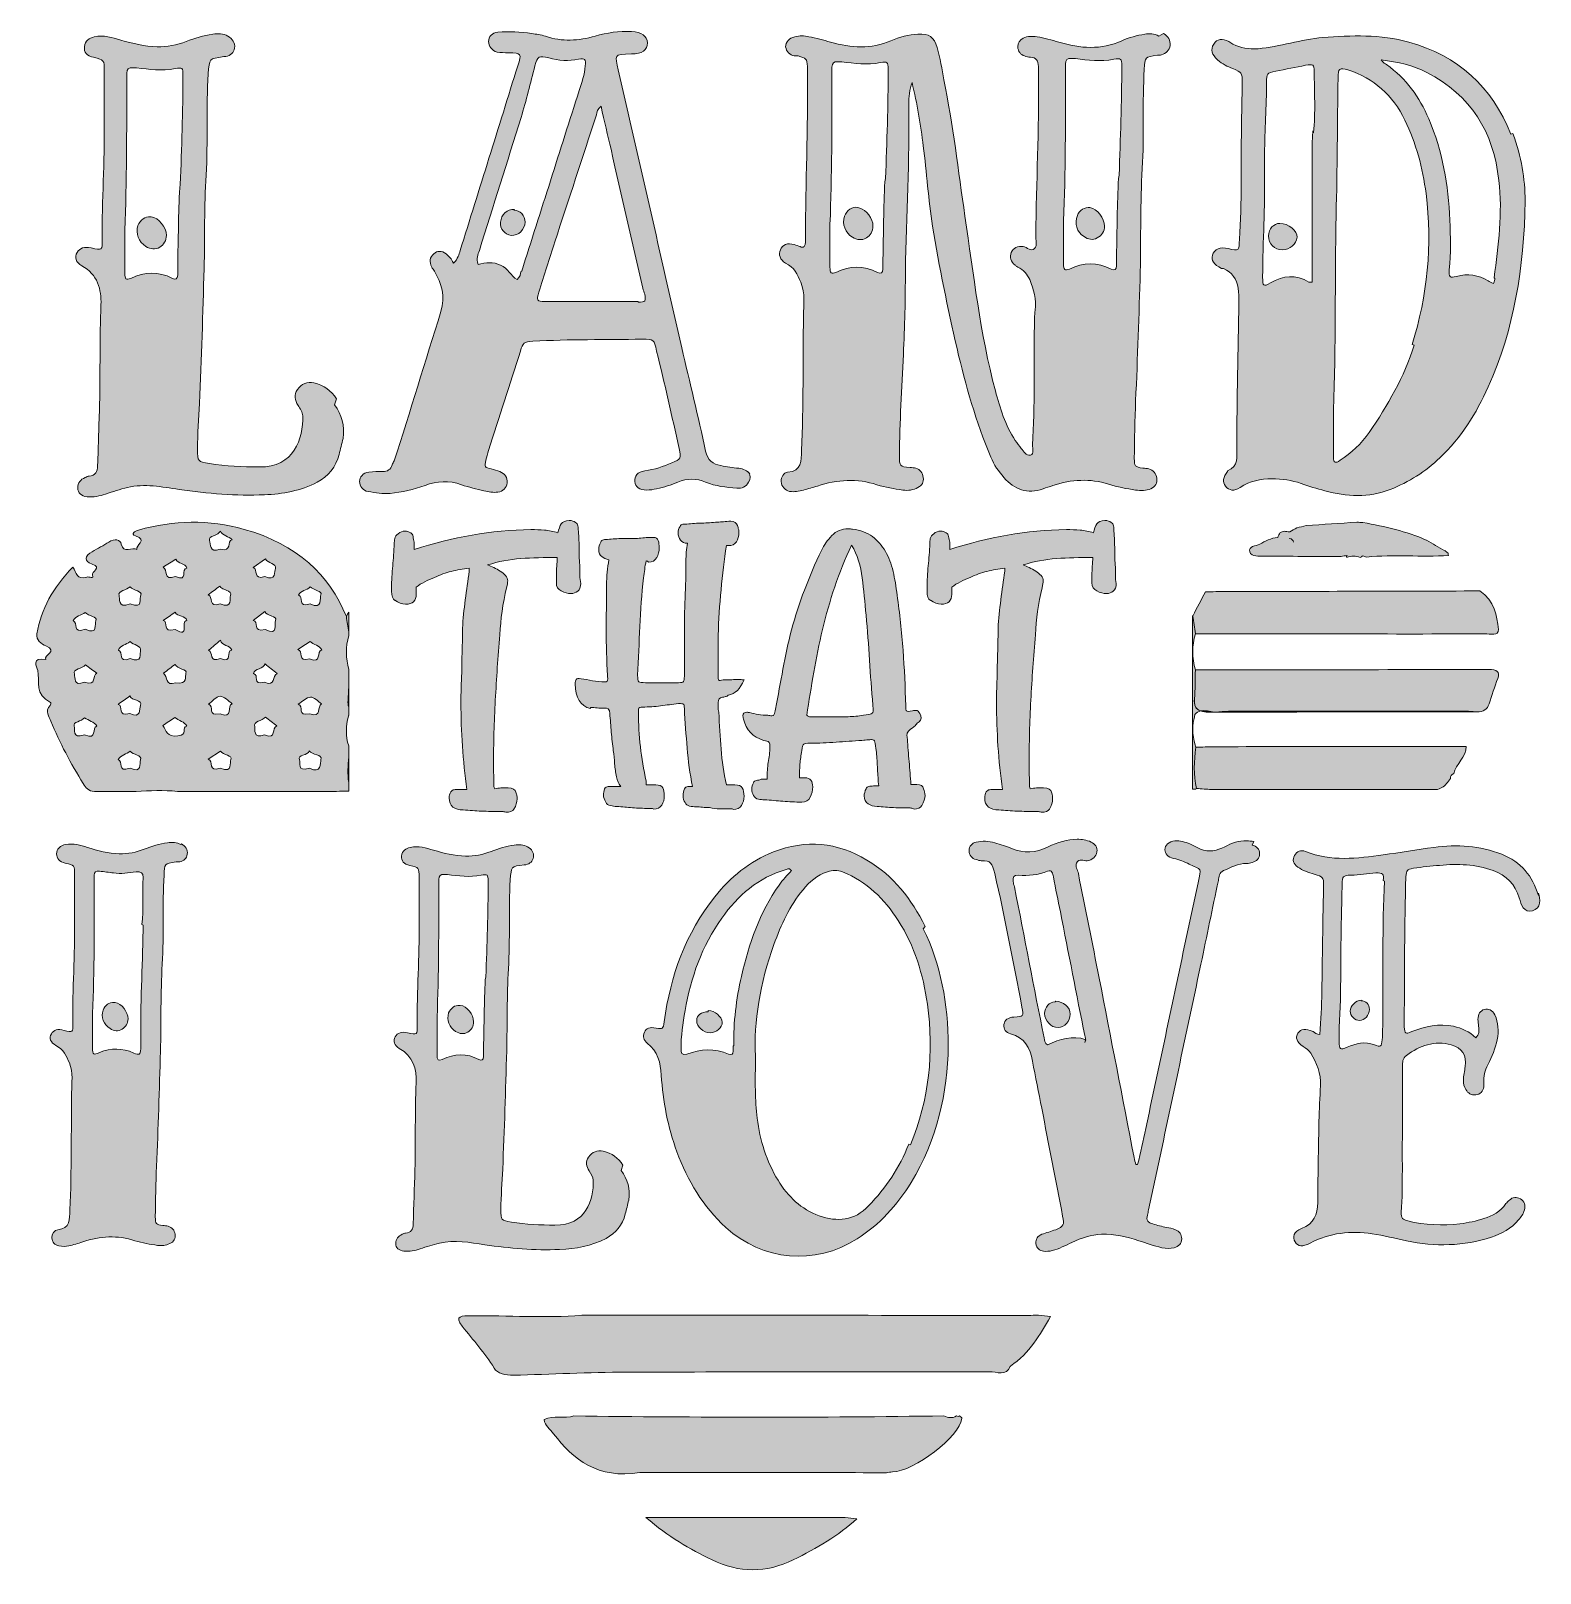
# Model space of a CAD drawing. Header units: inches. Extents: x 146 to 932, y -942 to -139.
import ezdxf

# ---------------------------------------------------------------- set-up
doc = ezdxf.new("R2010")
doc.units = ezdxf.units.IN
doc.header["$MEASUREMENT"] = 0
doc.layers.add('Layer 1', color=7, linetype='Continuous')

# ---------------------------------------------------------------- blocks, each defined once
blk = doc.blocks.new('block 4')
at = {"layer": 'Layer 1', "true_color": 0xf11111}
h = blk.add_hatch(color=1, dxfattribs=at)
h.dxf.hatch_style = 2
edge = h.paths.add_edge_path()
edge.add_spline(control_points=[(670.48, -807.91), (666.91, -807.91), (663.35, -807.92), (659.78, -807.93), (584.12, -807.91), (508.45, -807.9), (432.79, -807.89), (413.6, -809.36), (394.4, -807.96), (375.2, -808.12), (370.29, -808.15), (366.1, -808.11), (370.47, -813.6), (376.18, -820.76), (382.49, -827.62), (387.06, -835.38), (388.82, -838.37), (393.19, -839.15), (397.08, -839.06), (416.74, -838.61), (436.38, -837.56), (456.03, -837.5), (519.04, -837.28), (582.04, -837.46), (645.05, -837.27), (648.58, -837.26), (653.94, -839.77), (655.71, -834.53), (655.71, -834.53), (655.84, -834.39), (655.84, -834.39), (666.06, -827.49), (671.16, -817.9), (676.81, -808.6), (674.7, -808.37), (672.59, -808.14), (670.48, -807.91)], knot_values=[0, 0, 0, 0, 1, 1, 1, 2, 2, 2, 3, 3, 3, 4, 4, 4, 5, 5, 5, 6, 6, 6, 7, 7, 7, 8, 8, 8, 9, 9, 9, 10, 10, 10, 11, 11, 11, 12, 12, 12, 12], degree=3, periodic=1)
h = blk.add_hatch(color=1, dxfattribs=at)
h.dxf.hatch_style = 2
edge = h.paths.add_edge_path()
edge.add_spline(control_points=[(628.6, -860.59), (628.6, -860.59), (627.8, -860.27), (627.8, -860.27), (625.61, -861.79), (623.43, -861.17), (621.26, -860.24), (557.06, -861.19), (492.87, -861.1), (428.67, -860.28), (423.75, -862), (418.05, -859.76), (413.17, -862.16), (413.55, -865.25), (416.19, -867.26), (418.03, -869.62), (428.45, -882.94), (440.96, -893.24), (463.02, -889.79), (505.79, -889.8), (548.55, -889.8), (591.31, -889.8), (592.36, -889.67), (593.4, -889.46), (594.45, -889.43), (605.75, -889.13), (629.49, -870.96), (630.62, -861.64), (630.67, -861.23), (629.83, -860.74), (629.4, -860.29), (629.4, -860.29), (628.6, -860.59), (628.6, -860.59)], knot_values=[0, 0, 0, 0, 1, 1, 1, 2, 2, 2, 3, 3, 3, 4, 4, 4, 5, 5, 5, 6, 6, 6, 7, 7, 7, 8, 8, 8, 9, 9, 9, 10, 10, 10, 11, 11, 11, 11], degree=3, periodic=1)
h = blk.add_hatch(color=1, dxfattribs=at)
h.dxf.hatch_style = 2
edge = h.paths.add_edge_path()
edge.add_spline(control_points=[(566.12, -913.06), (533.73, -913.06), (501.33, -913.06), (466.13, -913.06), (477.99, -923.31), (488.9, -929.57), (500.55, -935.18), (514.75, -942.02), (528.62, -942.1), (542.83, -935.21), (555.1, -929.26), (566.38, -922.41), (575.97, -913.82), (575.97, -913.82), (575.98, -913.75), (575.98, -913.75), (573.92, -913.53), (571.85, -913.3), (569.8, -913.07), (568.57, -913.07), (567.34, -913.06), (566.12, -913.06)], knot_values=[0, 0, 0, 0, 1, 1, 1, 2, 2, 2, 3, 3, 3, 4, 4, 4, 5, 5, 5, 6, 6, 6, 7, 7, 7, 7], degree=3, periodic=1)
at = {"layer": 'Layer 1', "lineweight": 0}
for points, knots in [([(670.48, -807.91), (666.91, -807.91), (663.35, -807.92), (659.78, -807.93), (584.12, -807.91), (508.45, -807.9), (432.79, -807.89), (413.6, -809.36), (394.4, -807.96), (375.2, -808.12), (370.29, -808.15), (366.1, -808.11), (370.47, -813.6), (376.18, -820.76), (382.49, -827.62), (387.06, -835.38), (388.82, -838.37), (393.19, -839.15), (397.08, -839.06), (416.74, -838.61), (436.38, -837.56), (456.03, -837.5), (519.04, -837.28), (582.04, -837.46), (645.05, -837.27), (648.58, -837.26), (653.94, -839.77), (655.71, -834.53), (655.71, -834.53), (655.84, -834.39), (655.84, -834.39), (666.06, -827.49), (671.16, -817.9), (676.81, -808.6), (674.7, -808.37), (672.59, -808.14), (670.48, -807.91)], [0, 0, 0, 0, 1, 1, 1, 2, 2, 2, 3, 3, 3, 4, 4, 4, 5, 5, 5, 6, 6, 6, 7, 7, 7, 8, 8, 8, 9, 9, 9, 10, 10, 10, 11, 11, 11, 12, 12, 12, 12]), ([(628.6, -860.59), (628.6, -860.59), (627.8, -860.27), (627.8, -860.27), (625.61, -861.79), (623.43, -861.17), (621.26, -860.24), (557.06, -861.19), (492.87, -861.1), (428.67, -860.28), (423.75, -862), (418.05, -859.76), (413.17, -862.16), (413.55, -865.25), (416.19, -867.26), (418.03, -869.62), (428.45, -882.94), (440.96, -893.24), (463.02, -889.79), (505.79, -889.8), (548.55, -889.8), (591.31, -889.8), (592.36, -889.67), (593.4, -889.46), (594.45, -889.43), (605.75, -889.13), (629.49, -870.96), (630.62, -861.64), (630.67, -861.23), (629.83, -860.74), (629.4, -860.29), (629.4, -860.29), (628.6, -860.59), (628.6, -860.59)], [0, 0, 0, 0, 1, 1, 1, 2, 2, 2, 3, 3, 3, 4, 4, 4, 5, 5, 5, 6, 6, 6, 7, 7, 7, 8, 8, 8, 9, 9, 9, 10, 10, 10, 11, 11, 11, 11]), ([(566.12, -913.06), (533.73, -913.06), (501.33, -913.06), (466.13, -913.06), (477.99, -923.31), (488.9, -929.57), (500.55, -935.18), (514.75, -942.02), (528.62, -942.1), (542.83, -935.21), (555.1, -929.26), (566.38, -922.41), (575.97, -913.82), (575.97, -913.82), (575.98, -913.75), (575.98, -913.75), (573.92, -913.53), (571.85, -913.3), (569.8, -913.07), (568.57, -913.07), (567.34, -913.06), (566.12, -913.06)], [0, 0, 0, 0, 1, 1, 1, 2, 2, 2, 3, 3, 3, 4, 4, 4, 5, 5, 5, 6, 6, 6, 7, 7, 7, 7])]:
    blk.add_open_spline(points, degree=3, knots=knots, dxfattribs=at)
blk = doc.blocks.new('block 3')
at = {"layer": 'Layer 1'}
blk.add_blockref('block 4', (0, 0), dxfattribs=at)
blk = doc.blocks.new('block 6')
at = {"layer": 'Layer 1', "true_color": 0xf11111}
h = blk.add_hatch(color=1, dxfattribs=at)
h.dxf.hatch_style = 2
edge = h.paths.add_edge_path()
edge.add_spline(control_points=[(883.77, -411.29), (883.16, -410.82), (882.56, -410.35), (881.95, -409.88), (881.95, -409.88), (882.04, -409.96), (882.04, -409.96), (878.85, -408.13), (875.66, -406.29), (872.47, -404.46), (872.47, -404.46), (872.36, -404.41), (872.36, -404.41), (862.01, -399.93), (850.87, -397.26), (839.43, -395.32), (838.36, -395.26), (837.28, -395.19), (836.2, -395.13), (827.43, -395.7), (818.67, -396.28), (809.9, -396.86), (808.27, -397.27), (806.64, -397.67), (805.01, -398.08), (803.77, -398.78), (802.52, -399.48), (801.27, -400.18), (800.3, -400.08), (799.33, -399.97), (798.36, -399.86), (797.67, -400.06), (796.98, -400.26), (796.29, -400.45), (795.87, -401.32), (795.45, -402.19), (795.03, -403.06), (791.39, -403.3), (788.54, -404.99), (785.69, -406.53), (783.69, -407.61), (779.54, -407.6), (780.47, -410.45), (781.42, -413.36), (785.24, -412.74), (788.12, -412.76), (801.41, -412.88), (814.7, -412.92), (827.99, -412.99), (829.06, -412.79), (830.13, -412.6), (831.2, -412.4), (830.86, -412.74), (830.79, -413.11), (830.99, -413.52), (833.32, -412.44), (835.63, -412.51), (837.94, -413.54), (838.41, -413.23), (838.88, -412.92), (839.35, -412.62), (840, -412.83), (840.66, -413.05), (841.31, -413.27), (855.51, -411.78), (869.81, -413.4), (884.03, -412.4), (883.73, -412.06), (883.64, -411.69), (883.77, -411.29)], knot_values=[0, 0, 0, 0, 1, 1, 1, 2, 2, 2, 3, 3, 3, 4, 4, 4, 5, 5, 5, 6, 6, 6, 7, 7, 7, 8, 8, 8, 9, 9, 9, 10, 10, 10, 11, 11, 11, 12, 12, 12, 13, 13, 13, 14, 14, 14, 15, 15, 15, 16, 16, 16, 17, 17, 17, 18, 18, 18, 19, 19, 19, 20, 20, 20, 21, 21, 21, 22, 22, 22, 23, 23, 23, 23], degree=3, periodic=1)
edge = h.paths.add_edge_path()
edge.add_spline(control_points=[(803.18, -405.43), (803.09, -404.46), (802.54, -403.74), (801.04, -403.63), (801.04, -403.63), (801.04, -403.63), (801.04, -403.63), (802.54, -403.74), (803.09, -404.46), (803.18, -405.43)], knot_values=[0, 0, 0, 0, 1, 1, 1, 2, 2, 2, 3, 3, 3, 3], degree=3, periodic=1)
h = blk.add_hatch(color=1, dxfattribs=at)
h.dxf.hatch_style = 2
edge = h.paths.add_edge_path()
edge.add_spline(control_points=[(752.16, -453.14), (751.71, -450.08), (751.26, -447.01), (750.8, -443.95), (753.01, -439.73), (755.21, -435.52), (757.42, -431.31), (760.98, -431.28), (764.54, -431.25), (768.1, -431.24), (812.17, -431.12), (856.24, -431.01), (900.31, -430.9), (908.05, -436.15), (909.12, -443.67), (909.93, -450.93), (910.34, -454.58), (905.47, -453.22), (902.89, -453.23), (878.31, -453.34), (853.74, -453.3), (829.16, -453.28), (803.49, -453.25), (777.83, -453.19), (752.16, -453.14)], knot_values=[0, 0, 0, 0, 1, 1, 1, 2, 2, 2, 3, 3, 3, 4, 4, 4, 5, 5, 5, 6, 6, 6, 7, 7, 7, 8, 8, 8, 8], degree=3, periodic=1)
at = {"layer": 'Layer 1', "true_color": 0x2e3c9b}
h = blk.add_hatch(color=177, dxfattribs=at)
h.dxf.hatch_style = 2
edge = h.paths.add_edge_path()
edge.add_spline(control_points=[(751.67, -487.11), (752.11, -482.08), (752.01, -477.02), (752.15, -471.97), (750.4, -465.69), (750.38, -459.42), (752.16, -453.14), (751.71, -450.08), (751.26, -447.01), (750.8, -443.95), (750.75, -443.83), (750.69, -443.71), (750.64, -443.59), (750.64, -443.59), (750.64, -534.11), (750.64, -534.11), (751.19, -534.09), (751.74, -534.08), (752.29, -534.06), (752.29, -534.06), (752.76, -533.7), (752.76, -533.7), (750.95, -526.57), (751.66, -519.42), (752.42, -512.27), (752.3, -511.83), (752.18, -511.4), (752.07, -510.96), (750.35, -505.78), (750.48, -500.59), (751.94, -495.39), (751.94, -495.39), (751.83, -495.15), (751.83, -495.15), (752.78, -494.16), (753.81, -493.62), (754.89, -493.37), (752.3, -492.45), (751.38, -490.49), (751.67, -487.11)], knot_values=[0, 0, 0, 0, 1, 1, 1, 2, 2, 2, 3, 3, 3, 4, 4, 4, 5, 5, 5, 6, 6, 6, 7, 7, 7, 8, 8, 8, 9, 9, 9, 10, 10, 10, 11, 11, 11, 12, 12, 12, 13, 13, 13, 13], degree=3, periodic=1)
at = {"layer": 'Layer 1', "true_color": 0xf11111}
h = blk.add_hatch(color=1, dxfattribs=at)
h.dxf.hatch_style = 2
edge = h.paths.add_edge_path()
edge.add_spline(control_points=[(898.73, -493.84), (852.51, -493.87), (806.29, -493.82), (760.07, -494.03), (753.5, -494.06), (751.23, -492.17), (751.67, -487.11), (752.11, -482.08), (752.01, -477.02), (752.15, -471.97), (803.03, -471.92), (853.91, -471.89), (904.78, -471.76), (909.23, -471.75), (910.8, -472.92), (909.59, -476.39), (908.03, -480.82), (906.47, -485.26), (905.05, -489.73), (904.19, -492.44), (902.27, -493.9), (898.73, -493.84)], knot_values=[0, 0, 0, 0, 1, 1, 1, 2, 2, 2, 3, 3, 3, 4, 4, 4, 5, 5, 5, 6, 6, 6, 7, 7, 7, 7], degree=3, periodic=1)
at = {"layer": 'Layer 1', "true_color": 0x2e3c9b}
h = blk.add_hatch(color=177, dxfattribs=at)
h.dxf.hatch_style = 2
edge = h.paths.add_edge_path()
edge.add_spline(control_points=[(754.89, -493.37), (756.18, -493.84), (757.88, -494.04), (760.07, -494.03), (760.72, -494.03), (761.38, -494.03), (762.04, -494.03), (759.62, -493.59), (757.15, -492.85), (754.89, -493.37)], knot_values=[0, 0, 0, 0, 1, 1, 1, 2, 2, 2, 3, 3, 3, 3], degree=3, periodic=1)
h = blk.add_hatch(color=177, dxfattribs=at)
h.dxf.hatch_style = 2
edge = h.paths.add_edge_path()
edge.add_spline(control_points=[(893.06, -493.48), (851.87, -493.46), (810.67, -493.46), (769.47, -493.51), (767.18, -493.51), (764.89, -493.83), (762.6, -494.03), (807.74, -493.83), (852.88, -493.87), (898.02, -493.84), (896.37, -493.66), (894.71, -493.48), (893.06, -493.48)], knot_values=[0, 0, 0, 0, 1, 1, 1, 2, 2, 2, 3, 3, 3, 4, 4, 4, 4], degree=3, periodic=1)
at = {"layer": 'Layer 1', "true_color": 0xf11111}
h = blk.add_hatch(color=1, dxfattribs=at)
h.dxf.hatch_style = 2
edge = h.paths.add_edge_path()
edge.add_spline(control_points=[(877.25, -534.28), (838.36, -534.27), (799.47, -534.27), (760.58, -534.27), (757.97, -534.08), (755.37, -533.89), (752.76, -533.7), (750.95, -526.57), (751.66, -519.42), (752.42, -512.27), (755.68, -512.16), (758.95, -511.97), (762.22, -511.96), (805.85, -511.89), (849.49, -511.84), (893.12, -511.79), (893.33, -517.2), (887.86, -520.93), (886.64, -525.92), (885.36, -526.46), (884.98, -527.38), (884.99, -528.46), (884.3, -529.37), (883.62, -530.28), (882.93, -531.19), (881.51, -532.78), (879.83, -534.06), (877.25, -534.28)], knot_values=[0, 0, 0, 0, 1, 1, 1, 2, 2, 2, 3, 3, 3, 4, 4, 4, 5, 5, 5, 6, 6, 6, 7, 7, 7, 8, 8, 8, 9, 9, 9, 9], degree=3, periodic=1)
at = {"layer": 'Layer 1', "lineweight": 0}
for points, knots in [([(883.77, -411.29), (883.16, -410.82), (882.56, -410.35), (881.95, -409.88), (881.95, -409.88), (882.04, -409.96), (882.04, -409.96), (878.85, -408.13), (875.66, -406.29), (872.47, -404.46), (872.47, -404.46), (872.36, -404.41), (872.36, -404.41), (862.01, -399.93), (850.87, -397.26), (839.43, -395.32), (838.36, -395.26), (837.28, -395.19), (836.2, -395.13), (827.43, -395.7), (818.67, -396.28), (809.9, -396.86), (808.27, -397.27), (806.64, -397.67), (805.01, -398.08), (803.77, -398.78), (802.52, -399.48), (801.27, -400.18), (800.3, -400.08), (799.33, -399.97), (798.36, -399.86), (797.67, -400.06), (796.98, -400.26), (796.29, -400.45), (795.87, -401.32), (795.45, -402.19), (795.03, -403.06), (791.39, -403.3), (788.54, -404.99), (785.69, -406.53), (783.69, -407.61), (779.54, -407.6), (780.47, -410.45), (781.42, -413.36), (785.24, -412.74), (788.12, -412.76), (801.41, -412.88), (814.7, -412.92), (827.99, -412.99), (829.06, -412.79), (830.13, -412.6), (831.2, -412.4), (830.86, -412.74), (830.79, -413.11), (830.99, -413.52), (833.32, -412.44), (835.63, -412.51), (837.94, -413.54), (838.41, -413.23), (838.88, -412.92), (839.35, -412.62), (840, -412.83), (840.66, -413.05), (841.31, -413.27), (855.51, -411.78), (869.81, -413.4), (884.03, -412.4), (883.73, -412.06), (883.64, -411.69), (883.77, -411.29)], [0, 0, 0, 0, 1, 1, 1, 2, 2, 2, 3, 3, 3, 4, 4, 4, 5, 5, 5, 6, 6, 6, 7, 7, 7, 8, 8, 8, 9, 9, 9, 10, 10, 10, 11, 11, 11, 12, 12, 12, 13, 13, 13, 14, 14, 14, 15, 15, 15, 16, 16, 16, 17, 17, 17, 18, 18, 18, 19, 19, 19, 20, 20, 20, 21, 21, 21, 22, 22, 22, 23, 23, 23, 23]), ([(803.18, -405.43), (803.09, -404.46), (802.54, -403.74), (801.04, -403.63), (801.04, -403.63), (801.04, -403.63), (801.04, -403.63), (802.54, -403.74), (803.09, -404.46), (803.18, -405.43)], [0, 0, 0, 0, 1, 1, 1, 2, 2, 2, 3, 3, 3, 3]), ([(752.16, -453.14), (751.71, -450.08), (751.26, -447.01), (750.8, -443.95), (753.01, -439.73), (755.21, -435.52), (757.42, -431.31), (760.98, -431.28), (764.54, -431.25), (768.1, -431.24), (812.17, -431.12), (856.24, -431.01), (900.31, -430.9), (908.05, -436.15), (909.12, -443.67), (909.93, -450.93), (910.34, -454.58), (905.47, -453.22), (902.89, -453.23), (878.31, -453.34), (853.74, -453.3), (829.16, -453.28), (803.49, -453.25), (777.83, -453.19), (752.16, -453.14)], [0, 0, 0, 0, 1, 1, 1, 2, 2, 2, 3, 3, 3, 4, 4, 4, 5, 5, 5, 6, 6, 6, 7, 7, 7, 8, 8, 8, 8]), ([(751.67, -487.11), (752.11, -482.08), (752.01, -477.02), (752.15, -471.97), (750.4, -465.69), (750.38, -459.42), (752.16, -453.14), (751.71, -450.08), (751.26, -447.01), (750.8, -443.95), (750.75, -443.83), (750.69, -443.71), (750.64, -443.59), (750.64, -443.59), (750.64, -534.11), (750.64, -534.11), (751.19, -534.09), (751.74, -534.08), (752.29, -534.06), (752.29, -534.06), (752.76, -533.7), (752.76, -533.7), (750.95, -526.57), (751.66, -519.42), (752.42, -512.27), (752.3, -511.83), (752.18, -511.4), (752.07, -510.96), (750.35, -505.78), (750.48, -500.59), (751.94, -495.39), (751.94, -495.39), (751.83, -495.15), (751.83, -495.15), (752.78, -494.16), (753.81, -493.62), (754.89, -493.37), (752.3, -492.45), (751.38, -490.49), (751.67, -487.11)], [0, 0, 0, 0, 1, 1, 1, 2, 2, 2, 3, 3, 3, 4, 4, 4, 5, 5, 5, 6, 6, 6, 7, 7, 7, 8, 8, 8, 9, 9, 9, 10, 10, 10, 11, 11, 11, 12, 12, 12, 13, 13, 13, 13]), ([(898.73, -493.84), (852.51, -493.87), (806.29, -493.82), (760.07, -494.03), (753.5, -494.06), (751.23, -492.17), (751.67, -487.11), (752.11, -482.08), (752.01, -477.02), (752.15, -471.97), (803.03, -471.92), (853.91, -471.89), (904.78, -471.76), (909.23, -471.75), (910.8, -472.92), (909.59, -476.39), (908.03, -480.82), (906.47, -485.26), (905.05, -489.73), (904.19, -492.44), (902.27, -493.9), (898.73, -493.84)], [0, 0, 0, 0, 1, 1, 1, 2, 2, 2, 3, 3, 3, 4, 4, 4, 5, 5, 5, 6, 6, 6, 7, 7, 7, 7]), ([(754.89, -493.37), (756.18, -493.84), (757.88, -494.04), (760.07, -494.03), (760.72, -494.03), (761.38, -494.03), (762.04, -494.03), (759.62, -493.59), (757.15, -492.85), (754.89, -493.37)], [0, 0, 0, 0, 1, 1, 1, 2, 2, 2, 3, 3, 3, 3]), ([(893.06, -493.48), (851.87, -493.46), (810.67, -493.46), (769.47, -493.51), (767.18, -493.51), (764.89, -493.83), (762.6, -494.03), (807.74, -493.83), (852.88, -493.87), (898.02, -493.84), (896.37, -493.66), (894.71, -493.48), (893.06, -493.48)], [0, 0, 0, 0, 1, 1, 1, 2, 2, 2, 3, 3, 3, 4, 4, 4, 4]), ([(877.25, -534.28), (838.36, -534.27), (799.47, -534.27), (760.58, -534.27), (757.97, -534.08), (755.37, -533.89), (752.76, -533.7), (750.95, -526.57), (751.66, -519.42), (752.42, -512.27), (755.68, -512.16), (758.95, -511.97), (762.22, -511.96), (805.85, -511.89), (849.49, -511.84), (893.12, -511.79), (893.33, -517.2), (887.86, -520.93), (886.64, -525.92), (885.36, -526.46), (884.98, -527.38), (884.99, -528.46), (884.3, -529.37), (883.62, -530.28), (882.93, -531.19), (881.51, -532.78), (879.83, -534.06), (877.25, -534.28)], [0, 0, 0, 0, 1, 1, 1, 2, 2, 2, 3, 3, 3, 4, 4, 4, 5, 5, 5, 6, 6, 6, 7, 7, 7, 8, 8, 8, 9, 9, 9, 9])]:
    blk.add_open_spline(points, degree=3, knots=knots, dxfattribs=at)
blk = doc.blocks.new('block 7')
at = {"layer": 'Layer 1', "true_color": 0x2e3c9b}
h = blk.add_hatch(color=177, dxfattribs=at)
h.dxf.hatch_style = 2
edge = h.paths.add_edge_path()
edge.add_spline(control_points=[(311.38, -530.51), (310.81, -526.12), (310.99, -521.73), (311.38, -517.34), (311.38, -517.34), (311.38, -511.52), (311.38, -511.52), (309.74, -506.37), (309.87, -501.21), (311.32, -496.04), (311.32, -496.04), (311.21, -495.81), (311.21, -495.81), (311.27, -495.75), (311.33, -495.7), (311.38, -495.65), (311.38, -495.65), (311.38, -491.3), (311.38, -491.3), (311.03, -490.34), (310.93, -489.15), (311.05, -487.7), (311.25, -485.43), (311.33, -483.16), (311.38, -480.88), (311.38, -480.88), (311.38, -471.8), (311.38, -471.8), (309.84, -465.9), (309.83, -460), (311.38, -454.1), (311.38, -454.1), (311.38, -452.35), (311.38, -452.35), (310.98, -449.62), (310.58, -446.9), (310.17, -444.17), (301.26, -422.4), (284.57, -406.61), (257.04, -398.83), (238.57, -393.61), (220.31, -394.07), (202.03, -399.18), (200.19, -399.7), (197.6, -401.24), (200.42, -402.22), (207.09, -404.55), (200.12, -407.05), (201.15, -409.28), (198.76, -407.89), (194.05, -411.78), (193, -406.63), (192.47, -404), (189.47, -403.6), (186.55, -405.42), (183.73, -407.18), (180.78, -408.81), (177.85, -410.46), (173.99, -412.64), (173.3, -415.39), (177.77, -416.97), (183.5, -418.98), (176.93, -420.63), (178.04, -422.75), (179.13, -424.84), (176.1, -423.34), (175.03, -423.67), (169.84, -425.25), (169.78, -421.43), (167.77, -418.47), (157.46, -429.26), (151.21, -440.42), (149.08, -453.14), (148.51, -456.51), (151.41, -458.51), (153.79, -459.54), (160.19, -462.32), (152.53, -464.24), (153.67, -466.51), (145.92, -465.33), (149.11, -470.36), (149.49, -472.25), (150.66, -477.98), (147.8, -484.94), (156.1, -488.9), (156.38, -489.04), (156.32, -490.21), (155.94, -490.57), (153.02, -493.42), (155.4, -496.25), (156.4, -498.73), (160.87, -509.91), (166.73, -520.66), (173.22, -531.19), (174.47, -533.23), (175.75, -535.16), (179.07, -535.2), (180.2, -535.2), (181.33, -535.21), (182.46, -535.21), (183.54, -535.22), (184.62, -535.23), (185.7, -535.24), (190.7, -535.23), (195.7, -535.22), (200.7, -535.2), (207.88, -534.82), (215.06, -534.53), (222.23, -535.19), (234.4, -535.2), (246.56, -535.2), (258.73, -535.2), (258.73, -535.2), (271.91, -535.2), (271.91, -535.2), (282.97, -535.21), (294.02, -535.22), (305.08, -535.23), (307.18, -535.17), (309.28, -535.12), (311.38, -535.06), (311.38, -535.06), (311.38, -530.51), (311.38, -530.51)], knot_values=[0, 0, 0, 0, 1, 1, 1, 2, 2, 2, 3, 3, 3, 4, 4, 4, 5, 5, 5, 6, 6, 6, 7, 7, 7, 8, 8, 8, 9, 9, 9, 10, 10, 10, 11, 11, 11, 12, 12, 12, 13, 13, 13, 14, 14, 14, 15, 15, 15, 16, 16, 16, 17, 17, 17, 18, 18, 18, 19, 19, 19, 20, 20, 20, 21, 21, 21, 22, 22, 22, 23, 23, 23, 24, 24, 24, 25, 25, 25, 26, 26, 26, 27, 27, 27, 28, 28, 28, 29, 29, 29, 30, 30, 30, 31, 31, 31, 32, 32, 32, 33, 33, 33, 34, 34, 34, 35, 35, 35, 36, 36, 36, 37, 37, 37, 38, 38, 38, 39, 39, 39, 40, 40, 40, 41, 41, 41, 41], degree=3, periodic=1)
edge = h.paths.add_edge_path()
edge.add_spline(control_points=[(174.25, -442.04), (175.65, -444.01), (180.9, -444.18), (179.69, -446.38), (178.92, -447.78), (181.22, -454.13), (174.16, -450.86), (167.22, -453.41), (170.77, -447.22), (167.92, -446.35), (169.12, -444.05), (172.22, -443.55), (174.25, -442.04)], knot_values=[0, 0, 0, 0, 1, 1, 1, 2, 2, 2, 3, 3, 3, 4, 4, 4, 4], degree=3, periodic=1)
edge = h.paths.add_edge_path()
edge.add_spline(control_points=[(173.88, -505.7), (166.88, -508.45), (169.15, -502.53), (168.54, -501.25), (167.47, -499.02), (172.53, -498.84), (173.91, -496.87), (175.95, -498.4), (178.98, -498.98), (180.28, -501.21), (177.32, -502.01), (180.88, -508.83), (173.88, -505.7)], knot_values=[0, 0, 0, 0, 1, 1, 1, 2, 2, 2, 3, 3, 3, 4, 4, 4, 4], degree=3, periodic=1)
edge = h.paths.add_edge_path()
edge.add_spline(control_points=[(173.85, -478.37), (167.95, -480.84), (169.1, -475.8), (168.6, -474.2), (167.67, -471.23), (172.94, -471.51), (174.32, -469.39), (176.33, -470.83), (178.33, -472.26), (180.34, -473.69), (177.6, -474.74), (180.55, -480.53), (173.85, -478.37)], knot_values=[0, 0, 0, 0, 1, 1, 1, 2, 2, 2, 3, 3, 3, 4, 4, 4, 4], degree=3, periodic=1)
edge = h.paths.add_edge_path()
edge.add_spline(control_points=[(203, -518.88), (202.35, -520.42), (204.12, -526.19), (197.55, -523.15), (190.61, -525.61), (194.26, -519.38), (191.34, -518.61), (192.68, -516.42), (195.63, -515.76), (197.71, -514.27), (198.93, -516.33), (204.11, -516.21), (203, -518.88)], knot_values=[0, 0, 0, 0, 1, 1, 1, 2, 2, 2, 3, 3, 3, 4, 4, 4, 4], degree=3, periodic=1)
edge = h.paths.add_edge_path()
edge.add_spline(control_points=[(203.08, -490.48), (202.36, -492.36), (203.41, -497.49), (197.49, -494.74), (190.57, -496.56), (194.38, -490.68), (191.34, -489.91), (193.39, -488.46), (195.45, -487.01), (197.5, -485.57), (198.16, -488.19), (204.31, -487.24), (203.08, -490.48)], knot_values=[0, 0, 0, 0, 1, 1, 1, 2, 2, 2, 3, 3, 3, 4, 4, 4, 4], degree=3, periodic=1)
edge = h.paths.add_edge_path()
edge.add_spline(control_points=[(191.48, -461.74), (192.43, -459.3), (195.64, -458.86), (197.55, -457.27), (199.37, -458.88), (203.59, -459.57), (203.02, -461.75), (202.63, -463.26), (204.07, -468.84), (197.65, -466.07), (190.64, -468.83), (194.53, -462.3), (191.48, -461.74)], knot_values=[0, 0, 0, 0, 1, 1, 1, 2, 2, 2, 3, 3, 3, 4, 4, 4, 4], degree=3, periodic=1)
edge = h.paths.add_edge_path()
edge.add_spline(control_points=[(203.16, -432.96), (202.24, -434.48), (204.8, -440.66), (197.66, -437.6), (190.7, -440.35), (192.39, -434.49), (191.86, -433.08), (191.03, -430.83), (195.9, -430.54), (197.59, -428.73), (199.17, -430.57), (204.23, -431.18), (203.16, -432.96)], knot_values=[0, 0, 0, 0, 1, 1, 1, 2, 2, 2, 3, 3, 3, 4, 4, 4, 4], degree=3, periodic=1)
edge = h.paths.add_edge_path()
edge.add_spline(control_points=[(221.04, -450.95), (213.75, -452.82), (217.96, -446.82), (214.75, -446.21), (216.85, -444.81), (218.96, -443.41), (221.07, -442.02), (222.25, -444.23), (226.45, -443.67), (227.14, -446.32), (223.48, -446.64), (229.09, -455.67), (221.04, -450.95)], knot_values=[0, 0, 0, 0, 1, 1, 1, 2, 2, 2, 3, 3, 3, 4, 4, 4, 4], degree=3, periodic=1)
edge = h.paths.add_edge_path()
edge.add_spline(control_points=[(226.68, -473.72), (226.02, -475.09), (227.81, -479.95), (221.38, -478.64), (215.58, -480.73), (217.32, -475.35), (214.95, -473.75), (216.96, -472.21), (218.98, -470.67), (221, -469.13), (222, -471.59), (227.73, -471.54), (226.68, -473.72)], knot_values=[0, 0, 0, 0, 1, 1, 1, 2, 2, 2, 3, 3, 3, 4, 4, 4, 4], degree=3, periodic=1)
edge = h.paths.add_edge_path()
edge.add_spline(control_points=[(221.45, -414.33), (222.18, -416.81), (226.69, -416.38), (227.12, -419.08), (223.73, -419.31), (228.21, -426.37), (221.23, -423.44), (214.36, -425.88), (217.7, -419.53), (214.73, -418.6), (216.97, -417.17), (219.21, -415.75), (221.45, -414.33)], knot_values=[0, 0, 0, 0, 1, 1, 1, 2, 2, 2, 3, 3, 3, 4, 4, 4, 4], degree=3, periodic=1)
edge = h.paths.add_edge_path()
edge.add_spline(control_points=[(222.46, -506.37), (216.34, -506.93), (216.75, -503.63), (214.67, -500.86), (216.65, -499.55), (218.8, -498.13), (220.96, -496.7), (222.74, -498.48), (226.05, -498.91), (227.2, -501.25), (223.95, -501.78), (227.95, -505.86), (222.46, -506.37)], knot_values=[0, 0, 0, 0, 1, 1, 1, 2, 2, 2, 3, 3, 3, 4, 4, 4, 4], degree=3, periodic=1)
edge = h.paths.add_edge_path()
edge.add_spline(control_points=[(249.88, -433.21), (249.35, -434.52), (251.17, -440.27), (244.52, -437.64), (238.05, -439.77), (241, -433.94), (238.26, -432.91), (240.27, -431.4), (242.28, -429.89), (244.28, -428.38), (245.4, -430.71), (250.99, -430.47), (249.88, -433.21)], knot_values=[0, 0, 0, 0, 1, 1, 1, 2, 2, 2, 3, 3, 3, 4, 4, 4, 4], degree=3, periodic=1)
edge = h.paths.add_edge_path()
edge.add_spline(control_points=[(250.54, -461.72), (247.1, -461.91), (251.54, -468.81), (244.6, -466.06), (238.42, -468.61), (241.11, -462.71), (238.46, -461.78), (240.5, -460.05), (242.54, -458.32), (244.58, -456.59), (245.05, -459.44), (249.87, -459.02), (250.54, -461.72)], knot_values=[0, 0, 0, 0, 1, 1, 1, 2, 2, 2, 3, 3, 3, 4, 4, 4, 4], degree=3, periodic=1)
edge = h.paths.add_edge_path()
edge.add_spline(control_points=[(250.03, -518.61), (249.21, -519.97), (251.5, -525.96), (244.54, -523.14), (237.84, -525.54), (241.27, -519.29), (238.31, -518.4), (238.31, -518.4), (244.72, -514.28), (244.72, -514.28), (245.75, -516.51), (251.43, -516.31), (250.03, -518.61)], knot_values=[0, 0, 0, 0, 1, 1, 1, 2, 2, 2, 3, 3, 3, 4, 4, 4, 4], degree=3, periodic=1)
edge = h.paths.add_edge_path()
edge.add_spline(control_points=[(244.45, -494.81), (237.39, -496.48), (241.66, -490.56), (238.43, -489.9), (240.43, -488.41), (242.39, -485.79), (244.43, -485.74), (246.51, -485.7), (248.67, -488.2), (250.79, -489.58), (247.53, -490.55), (251.69, -497.81), (244.45, -494.81)], knot_values=[0, 0, 0, 0, 1, 1, 1, 2, 2, 2, 3, 3, 3, 4, 4, 4, 4], degree=3, periodic=1)
edge = h.paths.add_edge_path()
edge.add_spline(control_points=[(244.53, -409.19), (238.68, -411.45), (239.5, -406.23), (238.96, -404.67), (238.05, -402.07), (243.68, -402.23), (244.58, -399.71), (245.68, -402.09), (248.95, -402.52), (250.8, -404.22), (247.59, -404.93), (251.07, -410.78), (244.53, -409.19)], knot_values=[0, 0, 0, 0, 1, 1, 1, 2, 2, 2, 3, 3, 3, 4, 4, 4, 4], degree=3, periodic=1)
edge = h.paths.add_edge_path()
edge.add_spline(control_points=[(291.32, -428.78), (293.08, -430.43), (298.01, -431.08), (296.95, -432.84), (295.96, -434.47), (298.27, -440.72), (291.25, -437.65), (284.26, -439.9), (288.3, -433.72), (285.25, -433.04), (286.19, -430.62), (289.78, -430.65), (291.32, -428.78)], knot_values=[0, 0, 0, 0, 1, 1, 1, 2, 2, 2, 3, 3, 3, 4, 4, 4, 4], degree=3, periodic=1)
edge = h.paths.add_edge_path()
edge.add_spline(control_points=[(268.03, -414.26), (269.23, -416.38), (274.01, -416.85), (273.21, -419.17), (272.69, -420.7), (273.8, -426.09), (267.69, -423.44), (261.13, -425.38), (264.6, -419.49), (261.61, -418.75), (261.61, -418.75), (268.03, -414.26), (268.03, -414.26)], knot_values=[0, 0, 0, 0, 1, 1, 1, 2, 2, 2, 3, 3, 3, 4, 4, 4, 4], degree=3, periodic=1)
edge = h.paths.add_edge_path()
edge.add_spline(control_points=[(267.65, -441.61), (268.5, -444.18), (274.65, -443.72), (273.3, -446.3), (272.57, -447.71), (275.06, -454.83), (267.88, -450.88), (260.81, -452.78), (265, -446.65), (261.59, -446.23), (261.59, -446.23), (267.65, -441.61), (267.65, -441.61)], knot_values=[0, 0, 0, 0, 1, 1, 1, 2, 2, 2, 3, 3, 3, 4, 4, 4, 4], degree=3, periodic=1)
edge = h.paths.add_edge_path()
edge.add_spline(control_points=[(267.61, -505.83), (261.28, -508), (262.87, -502.82), (262.45, -501.56), (261.52, -498.77), (266.44, -498.49), (268.06, -496.51), (270.05, -498.07), (272.04, -499.63), (274.03, -501.18), (270.94, -501.95), (274.18, -508.46), (267.61, -505.83)], knot_values=[0, 0, 0, 0, 1, 1, 1, 2, 2, 2, 3, 3, 3, 4, 4, 4, 4], degree=3, periodic=1)
edge = h.paths.add_edge_path()
edge.add_spline(control_points=[(267.48, -478.4), (260.87, -480.32), (265.06, -474.32), (261.82, -473.92), (262.46, -471.19), (267.12, -471.56), (267.85, -468.9), (269.92, -470.55), (272, -472.2), (274.07, -473.85), (271.41, -475.06), (273.56, -480.95), (267.48, -478.4)], knot_values=[0, 0, 0, 0, 1, 1, 1, 2, 2, 2, 3, 3, 3, 4, 4, 4, 4], degree=3, periodic=1)
edge = h.paths.add_edge_path()
edge.add_spline(control_points=[(296.96, -518.74), (296.41, -520.42), (297.42, -526.36), (290.91, -523.14), (284.15, -525.31), (286.64, -520.09), (285.86, -518.77), (284.26, -516.07), (290.36, -516.6), (290.9, -514.08), (292.21, -516.38), (297.92, -515.82), (296.96, -518.74)], knot_values=[0, 0, 0, 0, 1, 1, 1, 2, 2, 2, 3, 3, 3, 4, 4, 4, 4], degree=3, periodic=1)
edge = h.paths.add_edge_path()
edge.add_spline(control_points=[(291.15, -494.84), (284.39, -496.39), (288.11, -490.7), (285.16, -489.79), (287.29, -488.47), (289.34, -486.26), (291.57, -486.13), (293.37, -486.02), (295.4, -488.44), (297.32, -489.73), (294.64, -491.02), (297.64, -497.01), (291.15, -494.84)], knot_values=[0, 0, 0, 0, 1, 1, 1, 2, 2, 2, 3, 3, 3, 4, 4, 4, 4], degree=3, periodic=1)
edge = h.paths.add_edge_path()
edge.add_spline(control_points=[(291.05, -466.18), (284.36, -468.11), (288.2, -461.95), (284.92, -461.39), (287.05, -459.97), (289.19, -458.55), (291.33, -457.13), (292.92, -459.01), (296.36, -459.23), (297.45, -461.55), (294.21, -462.17), (297.85, -469.14), (291.05, -466.18)], knot_values=[0, 0, 0, 0, 1, 1, 1, 2, 2, 2, 3, 3, 3, 4, 4, 4, 4], degree=3, periodic=1)
at = {"layer": 'Layer 1', "true_color": 0xf11111}
h = blk.add_hatch(color=1, dxfattribs=at)
h.dxf.hatch_style = 2
edge = h.paths.add_edge_path()
edge.add_spline(control_points=[(311.38, -441.86), (310.98, -442.63), (310.58, -443.4), (310.17, -444.17), (310.58, -446.9), (310.98, -449.62), (311.38, -452.35), (311.38, -452.35), (311.38, -441.86), (311.38, -441.86)], knot_values=[0, 0, 0, 0, 1, 1, 1, 2, 2, 2, 3, 3, 3, 3], degree=3, periodic=1)
h = blk.add_hatch(color=1, dxfattribs=at)
h.dxf.hatch_style = 2
edge = h.paths.add_edge_path()
edge.add_spline(control_points=[(311.38, -480.88), (311.33, -483.16), (311.25, -485.43), (311.05, -487.7), (310.93, -489.15), (311.03, -490.34), (311.38, -491.3), (311.38, -491.3), (311.38, -480.88), (311.38, -480.88)], knot_values=[0, 0, 0, 0, 1, 1, 1, 2, 2, 2, 3, 3, 3, 3], degree=3, periodic=1)
h = blk.add_hatch(color=1, dxfattribs=at)
h.dxf.hatch_style = 2
edge = h.paths.add_edge_path()
edge.add_spline(control_points=[(311.38, -517.33), (310.99, -521.73), (310.81, -526.12), (311.38, -530.51), (311.38, -530.51), (311.38, -517.33), (311.38, -517.33)], knot_values=[0, 0, 0, 0, 1, 1, 1, 2, 2, 2, 2], degree=3, periodic=1)
at = {"layer": 'Layer 1', "lineweight": 0}
for points, knots in [([(311.38, -530.51), (310.81, -526.12), (310.99, -521.73), (311.38, -517.34), (311.38, -517.34), (311.38, -511.52), (311.38, -511.52), (309.74, -506.37), (309.87, -501.21), (311.32, -496.04), (311.32, -496.04), (311.21, -495.81), (311.21, -495.81), (311.27, -495.75), (311.33, -495.7), (311.38, -495.65), (311.38, -495.65), (311.38, -491.3), (311.38, -491.3), (311.03, -490.34), (310.93, -489.15), (311.05, -487.7), (311.25, -485.43), (311.33, -483.16), (311.38, -480.88), (311.38, -480.88), (311.38, -471.8), (311.38, -471.8), (309.84, -465.9), (309.83, -460), (311.38, -454.1), (311.38, -454.1), (311.38, -452.35), (311.38, -452.35), (310.98, -449.62), (310.58, -446.9), (310.17, -444.17), (301.26, -422.4), (284.57, -406.61), (257.04, -398.83), (238.57, -393.61), (220.31, -394.07), (202.03, -399.18), (200.19, -399.7), (197.6, -401.24), (200.42, -402.22), (207.09, -404.55), (200.12, -407.05), (201.15, -409.28), (198.76, -407.89), (194.05, -411.78), (193, -406.63), (192.47, -404), (189.47, -403.6), (186.55, -405.42), (183.73, -407.18), (180.78, -408.81), (177.85, -410.46), (173.99, -412.64), (173.3, -415.39), (177.77, -416.97), (183.5, -418.98), (176.93, -420.63), (178.04, -422.75), (179.13, -424.84), (176.1, -423.34), (175.03, -423.67), (169.84, -425.25), (169.78, -421.43), (167.77, -418.47), (157.46, -429.26), (151.21, -440.42), (149.08, -453.14), (148.51, -456.51), (151.41, -458.51), (153.79, -459.54), (160.19, -462.32), (152.53, -464.24), (153.67, -466.51), (145.92, -465.33), (149.11, -470.36), (149.49, -472.25), (150.66, -477.98), (147.8, -484.94), (156.1, -488.9), (156.38, -489.04), (156.32, -490.21), (155.94, -490.57), (153.02, -493.42), (155.4, -496.25), (156.4, -498.73), (160.87, -509.91), (166.73, -520.66), (173.22, -531.19), (174.47, -533.23), (175.75, -535.16), (179.07, -535.2), (180.2, -535.2), (181.33, -535.21), (182.46, -535.21), (183.54, -535.22), (184.62, -535.23), (185.7, -535.24), (190.7, -535.23), (195.7, -535.22), (200.7, -535.2), (207.88, -534.82), (215.06, -534.53), (222.23, -535.19), (234.4, -535.2), (246.56, -535.2), (258.73, -535.2), (258.73, -535.2), (271.91, -535.2), (271.91, -535.2), (282.97, -535.21), (294.02, -535.22), (305.08, -535.23), (307.18, -535.17), (309.28, -535.12), (311.38, -535.06), (311.38, -535.06), (311.38, -530.51), (311.38, -530.51)], [0, 0, 0, 0, 1, 1, 1, 2, 2, 2, 3, 3, 3, 4, 4, 4, 5, 5, 5, 6, 6, 6, 7, 7, 7, 8, 8, 8, 9, 9, 9, 10, 10, 10, 11, 11, 11, 12, 12, 12, 13, 13, 13, 14, 14, 14, 15, 15, 15, 16, 16, 16, 17, 17, 17, 18, 18, 18, 19, 19, 19, 20, 20, 20, 21, 21, 21, 22, 22, 22, 23, 23, 23, 24, 24, 24, 25, 25, 25, 26, 26, 26, 27, 27, 27, 28, 28, 28, 29, 29, 29, 30, 30, 30, 31, 31, 31, 32, 32, 32, 33, 33, 33, 34, 34, 34, 35, 35, 35, 36, 36, 36, 37, 37, 37, 38, 38, 38, 39, 39, 39, 40, 40, 40, 41, 41, 41, 41]), ([(244.53, -409.19), (238.68, -411.45), (239.5, -406.23), (238.96, -404.67), (238.05, -402.07), (243.68, -402.23), (244.58, -399.71), (245.68, -402.09), (248.95, -402.52), (250.8, -404.22), (247.59, -404.93), (251.07, -410.78), (244.53, -409.19)], [0, 0, 0, 0, 1, 1, 1, 2, 2, 2, 3, 3, 3, 4, 4, 4, 4]), ([(221.45, -414.33), (222.18, -416.81), (226.69, -416.38), (227.12, -419.08), (223.73, -419.31), (228.21, -426.37), (221.23, -423.44), (214.36, -425.88), (217.7, -419.53), (214.73, -418.6), (216.97, -417.17), (219.21, -415.75), (221.45, -414.33)], [0, 0, 0, 0, 1, 1, 1, 2, 2, 2, 3, 3, 3, 4, 4, 4, 4]), ([(268.03, -414.26), (269.23, -416.38), (274.01, -416.85), (273.21, -419.17), (272.69, -420.7), (273.8, -426.09), (267.69, -423.44), (261.13, -425.38), (264.6, -419.49), (261.61, -418.75), (261.61, -418.75), (268.03, -414.26), (268.03, -414.26)], [0, 0, 0, 0, 1, 1, 1, 2, 2, 2, 3, 3, 3, 4, 4, 4, 4]), ([(203.16, -432.96), (202.24, -434.48), (204.8, -440.66), (197.66, -437.6), (190.7, -440.35), (192.39, -434.49), (191.86, -433.08), (191.03, -430.83), (195.9, -430.54), (197.59, -428.73), (199.17, -430.57), (204.23, -431.18), (203.16, -432.96)], [0, 0, 0, 0, 1, 1, 1, 2, 2, 2, 3, 3, 3, 4, 4, 4, 4]), ([(249.88, -433.21), (249.35, -434.52), (251.17, -440.27), (244.52, -437.64), (238.05, -439.77), (241, -433.94), (238.26, -432.91), (240.27, -431.4), (242.28, -429.89), (244.28, -428.38), (245.4, -430.71), (250.99, -430.47), (249.88, -433.21)], [0, 0, 0, 0, 1, 1, 1, 2, 2, 2, 3, 3, 3, 4, 4, 4, 4]), ([(291.32, -428.78), (293.08, -430.43), (298.01, -431.08), (296.95, -432.84), (295.96, -434.47), (298.27, -440.72), (291.25, -437.65), (284.26, -439.9), (288.3, -433.72), (285.25, -433.04), (286.19, -430.62), (289.78, -430.65), (291.32, -428.78)], [0, 0, 0, 0, 1, 1, 1, 2, 2, 2, 3, 3, 3, 4, 4, 4, 4]), ([(174.25, -442.04), (175.65, -444.01), (180.9, -444.18), (179.69, -446.38), (178.92, -447.78), (181.22, -454.13), (174.16, -450.86), (167.22, -453.41), (170.77, -447.22), (167.92, -446.35), (169.12, -444.05), (172.22, -443.55), (174.25, -442.04)], [0, 0, 0, 0, 1, 1, 1, 2, 2, 2, 3, 3, 3, 4, 4, 4, 4]), ([(221.04, -450.95), (213.75, -452.82), (217.96, -446.82), (214.75, -446.21), (216.85, -444.81), (218.96, -443.41), (221.07, -442.02), (222.25, -444.23), (226.45, -443.67), (227.14, -446.32), (223.48, -446.64), (229.09, -455.67), (221.04, -450.95)], [0, 0, 0, 0, 1, 1, 1, 2, 2, 2, 3, 3, 3, 4, 4, 4, 4]), ([(267.65, -441.61), (268.5, -444.18), (274.65, -443.72), (273.3, -446.3), (272.57, -447.71), (275.06, -454.83), (267.88, -450.88), (260.81, -452.78), (265, -446.65), (261.59, -446.23), (261.59, -446.23), (267.65, -441.61), (267.65, -441.61)], [0, 0, 0, 0, 1, 1, 1, 2, 2, 2, 3, 3, 3, 4, 4, 4, 4]), ([(311.38, -441.86), (310.98, -442.63), (310.58, -443.4), (310.17, -444.17), (310.58, -446.9), (310.98, -449.62), (311.38, -452.35), (311.38, -452.35), (311.38, -441.86), (311.38, -441.86)], [0, 0, 0, 0, 1, 1, 1, 2, 2, 2, 3, 3, 3, 3]), ([(191.48, -461.74), (192.43, -459.3), (195.64, -458.86), (197.55, -457.27), (199.37, -458.88), (203.59, -459.57), (203.02, -461.75), (202.63, -463.26), (204.07, -468.84), (197.65, -466.07), (190.64, -468.83), (194.53, -462.3), (191.48, -461.74)], [0, 0, 0, 0, 1, 1, 1, 2, 2, 2, 3, 3, 3, 4, 4, 4, 4]), ([(250.54, -461.72), (247.1, -461.91), (251.54, -468.81), (244.6, -466.06), (238.42, -468.61), (241.11, -462.71), (238.46, -461.78), (240.5, -460.05), (242.54, -458.32), (244.58, -456.59), (245.05, -459.44), (249.87, -459.02), (250.54, -461.72)], [0, 0, 0, 0, 1, 1, 1, 2, 2, 2, 3, 3, 3, 4, 4, 4, 4]), ([(291.05, -466.18), (284.36, -468.11), (288.2, -461.95), (284.92, -461.39), (287.05, -459.97), (289.19, -458.55), (291.33, -457.13), (292.92, -459.01), (296.36, -459.23), (297.45, -461.55), (294.21, -462.17), (297.85, -469.14), (291.05, -466.18)], [0, 0, 0, 0, 1, 1, 1, 2, 2, 2, 3, 3, 3, 4, 4, 4, 4]), ([(173.85, -478.37), (167.95, -480.84), (169.1, -475.8), (168.6, -474.2), (167.67, -471.23), (172.94, -471.51), (174.32, -469.39), (176.33, -470.83), (178.33, -472.26), (180.34, -473.69), (177.6, -474.74), (180.55, -480.53), (173.85, -478.37)], [0, 0, 0, 0, 1, 1, 1, 2, 2, 2, 3, 3, 3, 4, 4, 4, 4]), ([(226.68, -473.72), (226.02, -475.09), (227.81, -479.95), (221.38, -478.64), (215.58, -480.73), (217.32, -475.35), (214.95, -473.75), (216.96, -472.21), (218.98, -470.67), (221, -469.13), (222, -471.59), (227.73, -471.54), (226.68, -473.72)], [0, 0, 0, 0, 1, 1, 1, 2, 2, 2, 3, 3, 3, 4, 4, 4, 4]), ([(267.48, -478.4), (260.87, -480.32), (265.06, -474.32), (261.82, -473.92), (262.46, -471.19), (267.12, -471.56), (267.85, -468.9), (269.92, -470.55), (272, -472.2), (274.07, -473.85), (271.41, -475.06), (273.56, -480.95), (267.48, -478.4)], [0, 0, 0, 0, 1, 1, 1, 2, 2, 2, 3, 3, 3, 4, 4, 4, 4]), ([(311.38, -480.88), (311.33, -483.16), (311.25, -485.43), (311.05, -487.7), (310.93, -489.15), (311.03, -490.34), (311.38, -491.3), (311.38, -491.3), (311.38, -480.88), (311.38, -480.88)], [0, 0, 0, 0, 1, 1, 1, 2, 2, 2, 3, 3, 3, 3]), ([(203.08, -490.48), (202.36, -492.36), (203.41, -497.49), (197.49, -494.74), (190.57, -496.56), (194.38, -490.68), (191.34, -489.91), (193.39, -488.46), (195.45, -487.01), (197.5, -485.57), (198.16, -488.19), (204.31, -487.24), (203.08, -490.48)], [0, 0, 0, 0, 1, 1, 1, 2, 2, 2, 3, 3, 3, 4, 4, 4, 4]), ([(244.45, -494.81), (237.39, -496.48), (241.66, -490.56), (238.43, -489.9), (240.43, -488.41), (242.39, -485.79), (244.43, -485.74), (246.51, -485.7), (248.67, -488.2), (250.79, -489.58), (247.53, -490.55), (251.69, -497.81), (244.45, -494.81)], [0, 0, 0, 0, 1, 1, 1, 2, 2, 2, 3, 3, 3, 4, 4, 4, 4]), ([(291.15, -494.84), (284.39, -496.39), (288.11, -490.7), (285.16, -489.79), (287.29, -488.47), (289.34, -486.26), (291.57, -486.13), (293.37, -486.02), (295.4, -488.44), (297.32, -489.73), (294.64, -491.02), (297.64, -497.01), (291.15, -494.84)], [0, 0, 0, 0, 1, 1, 1, 2, 2, 2, 3, 3, 3, 4, 4, 4, 4]), ([(173.88, -505.7), (166.88, -508.45), (169.15, -502.53), (168.54, -501.25), (167.47, -499.02), (172.53, -498.84), (173.91, -496.87), (175.95, -498.4), (178.98, -498.98), (180.28, -501.21), (177.32, -502.01), (180.88, -508.83), (173.88, -505.7)], [0, 0, 0, 0, 1, 1, 1, 2, 2, 2, 3, 3, 3, 4, 4, 4, 4]), ([(222.46, -506.37), (216.34, -506.93), (216.75, -503.63), (214.67, -500.86), (216.65, -499.55), (218.8, -498.13), (220.96, -496.7), (222.74, -498.48), (226.05, -498.91), (227.2, -501.25), (223.95, -501.78), (227.95, -505.86), (222.46, -506.37)], [0, 0, 0, 0, 1, 1, 1, 2, 2, 2, 3, 3, 3, 4, 4, 4, 4]), ([(267.61, -505.83), (261.28, -508), (262.87, -502.82), (262.45, -501.56), (261.52, -498.77), (266.44, -498.49), (268.06, -496.51), (270.05, -498.07), (272.04, -499.63), (274.03, -501.18), (270.94, -501.95), (274.18, -508.46), (267.61, -505.83)], [0, 0, 0, 0, 1, 1, 1, 2, 2, 2, 3, 3, 3, 4, 4, 4, 4]), ([(203, -518.88), (202.35, -520.42), (204.12, -526.19), (197.55, -523.15), (190.61, -525.61), (194.26, -519.38), (191.34, -518.61), (192.68, -516.42), (195.63, -515.76), (197.71, -514.27), (198.93, -516.33), (204.11, -516.21), (203, -518.88)], [0, 0, 0, 0, 1, 1, 1, 2, 2, 2, 3, 3, 3, 4, 4, 4, 4]), ([(250.03, -518.61), (249.21, -519.97), (251.5, -525.96), (244.54, -523.14), (237.84, -525.54), (241.27, -519.29), (238.31, -518.4), (238.31, -518.4), (244.72, -514.28), (244.72, -514.28), (245.75, -516.51), (251.43, -516.31), (250.03, -518.61)], [0, 0, 0, 0, 1, 1, 1, 2, 2, 2, 3, 3, 3, 4, 4, 4, 4]), ([(296.96, -518.74), (296.41, -520.42), (297.42, -526.36), (290.91, -523.14), (284.15, -525.31), (286.64, -520.09), (285.86, -518.77), (284.26, -516.07), (290.36, -516.6), (290.9, -514.08), (292.21, -516.38), (297.92, -515.82), (296.96, -518.74)], [0, 0, 0, 0, 1, 1, 1, 2, 2, 2, 3, 3, 3, 4, 4, 4, 4]), ([(311.38, -517.33), (310.99, -521.73), (310.81, -526.12), (311.38, -530.51), (311.38, -530.51), (311.38, -517.33), (311.38, -517.33)], [0, 0, 0, 0, 1, 1, 1, 2, 2, 2, 2])]:
    blk.add_open_spline(points, degree=3, knots=knots, dxfattribs=at)
blk = doc.blocks.new('block 5')
at = {"layer": 'Layer 1'}
for name in ['block 7', 'block 6']:
    blk.add_blockref(name, (0, 0), dxfattribs=at)
blk = doc.blocks.new('block 8')
at = {"layer": 'Layer 1', "true_color": 0xf11111}
h = blk.add_hatch(color=1, dxfattribs=at)
h.dxf.hatch_style = 2
edge = h.paths.add_edge_path()
edge.add_spline(control_points=[(346.53, -432.66), (346.53, -436.07), (344.69, -437.77), (341.01, -437.77), (339.1, -437.77), (337.26, -437.09), (335.49, -435.73), (335.49, -435.73), (335.49, -435.93), (335.49, -435.93), (334.27, -435.12), (333.65, -433.48), (333.65, -431.03), (333.65, -426.94), (333.82, -423.02), (334.16, -419.27), (334.5, -415.53), (334.81, -411.68), (335.08, -407.72), (335.08, -407.72), (335.08, -406.5), (335.08, -406.5), (335.08, -405.41), (335.19, -404.42), (335.39, -403.53), (335.59, -402.65), (336.17, -401.87), (337.13, -401.18), (338.22, -400.23), (339.44, -399.75), (340.81, -399.75), (341.76, -399.75), (342.71, -400.03), (343.67, -400.57), (344.35, -400.98), (344.76, -401.66), (344.89, -402.61), (345.03, -403.57), (345.23, -404.52), (345.51, -405.48), (345.51, -405.48), (345.51, -409.36), (345.51, -409.36), (365.4, -402.82), (385.64, -399.34), (406.22, -398.93), (408.67, -398.93), (411.05, -399.04), (413.37, -399.24), (415.69, -399.45), (418, -399.89), (420.32, -400.57), (420.73, -398.66), (421.31, -397.13), (422.06, -395.97), (422.8, -394.82), (424.2, -394.23), (426.25, -394.23), (427.61, -394.23), (428.7, -394.58), (429.52, -395.26), (430.2, -395.67), (430.61, -396.28), (430.74, -397.09), (430.88, -397.91), (430.95, -398.8), (430.95, -399.75), (431.22, -403.02), (431.36, -406.19), (431.36, -409.26), (431.36, -412.32), (431.49, -415.43), (431.77, -418.56), (431.77, -419.92), (431.77, -421.32), (431.77, -422.75), (431.77, -424.18), (431.9, -425.58), (432.17, -426.94), (432.17, -428.85), (431.66, -430.21), (430.64, -431.03), (429.62, -431.84), (428.43, -432.25), (427.06, -432.25), (425.43, -432.25), (423.76, -431.81), (422.06, -430.92), (420.35, -430.04), (419.5, -428.64), (419.5, -426.73), (419.5, -426.73), (419.5, -425.71), (419.5, -425.71), (419.5, -425.71), (419.5, -422.65), (419.5, -422.65), (419.5, -421.15), (419.57, -419.61), (419.71, -418.05), (419.84, -416.48), (419.91, -414.95), (419.91, -413.45), (413.23, -413.45), (406.93, -413.65), (401, -414.06), (395.08, -414.47), (389.32, -415.56), (383.73, -417.33), (384.68, -417.74), (385.74, -418.22), (386.9, -418.76), (388.06, -419.31), (389.18, -419.92), (390.27, -420.6), (391.36, -421.28), (392.28, -422.03), (393.03, -422.85), (393.78, -423.67), (394.16, -424.62), (394.16, -425.71), (394.16, -426.53), (393.95, -427.69), (393.54, -429.19), (391.63, -437.5), (390.48, -445.68), (390.07, -453.72), (389.11, -465.16), (388.33, -476.51), (387.72, -487.75), (387.1, -498.99), (386.8, -510.27), (386.8, -521.58), (386.8, -523.35), (386.83, -525.05), (386.9, -526.69), (386.97, -528.32), (387, -530.03), (387, -531.8), (387, -532.07), (387, -532.37), (387, -532.72), (387, -533.06), (387.14, -533.43), (387.41, -533.84), (388.5, -533.57), (389.59, -533.43), (390.68, -533.43), (391.77, -533.43), (393, -533.43), (394.36, -533.43), (396.81, -533.43), (398.17, -534.18), (398.45, -535.68), (398.72, -536.36), (398.89, -536.94), (398.96, -537.42), (399.03, -537.89), (399.06, -538.47), (399.06, -539.16), (399.06, -540.79), (398.52, -542.56), (397.43, -544.47), (396.74, -545.56), (395.31, -546.11), (393.13, -546.11), (392.45, -545.83), (391.87, -545.7), (391.4, -545.7), (390.92, -545.7), (390.48, -545.7), (390.07, -545.7), (386.93, -545.7), (383.76, -545.63), (380.56, -545.49), (377.36, -545.36), (374.19, -545.15), (371.06, -544.88), (368.74, -544.88), (366.93, -544.37), (365.64, -543.35), (364.35, -542.32), (363.7, -540.72), (363.7, -538.54), (363.7, -537.45), (363.97, -536.43), (364.52, -535.48), (364.93, -534.79), (365.5, -534.42), (366.26, -534.35), (367, -534.28), (367.85, -534.25), (368.81, -534.25), (368.81, -534.25), (372.9, -534.25), (372.9, -534.25), (370.85, -519.12), (369.83, -504.07), (369.83, -489.08), (369.83, -486.49), (369.86, -483.97), (369.93, -481.51), (370, -479.06), (370.1, -476.54), (370.24, -473.95), (370.24, -470), (370.31, -466.05), (370.44, -462.1), (370.58, -458.14), (370.65, -454.2), (370.65, -450.24), (370.92, -445.47), (371.4, -440.57), (372.08, -435.52), (372.76, -430.48), (373.44, -425.51), (374.12, -420.6), (374.12, -420.6), (374.12, -418.97), (374.12, -418.97), (370.85, -419.38), (367.75, -419.96), (364.82, -420.7), (361.89, -421.45), (359, -422.51), (356.14, -423.87), (354.36, -424.56), (352.66, -425.3), (351.03, -426.12), (349.39, -426.94), (347.89, -427.89), (346.53, -428.98), (346.53, -428.98), (346.53, -432.66), (346.53, -432.66)], knot_values=[0, 0, 0, 0, 1, 1, 1, 2, 2, 2, 3, 3, 3, 4, 4, 4, 5, 5, 5, 6, 6, 6, 7, 7, 7, 8, 8, 8, 9, 9, 9, 10, 10, 10, 11, 11, 11, 12, 12, 12, 13, 13, 13, 14, 14, 14, 15, 15, 15, 16, 16, 16, 17, 17, 17, 18, 18, 18, 19, 19, 19, 20, 20, 20, 21, 21, 21, 22, 22, 22, 23, 23, 23, 24, 24, 24, 25, 25, 25, 26, 26, 26, 27, 27, 27, 28, 28, 28, 29, 29, 29, 30, 30, 30, 31, 31, 31, 32, 32, 32, 33, 33, 33, 34, 34, 34, 35, 35, 35, 36, 36, 36, 37, 37, 37, 38, 38, 38, 39, 39, 39, 40, 40, 40, 41, 41, 41, 42, 42, 42, 43, 43, 43, 44, 44, 44, 45, 45, 45, 46, 46, 46, 47, 47, 47, 48, 48, 48, 49, 49, 49, 50, 50, 50, 51, 51, 51, 52, 52, 52, 53, 53, 53, 54, 54, 54, 55, 55, 55, 56, 56, 56, 57, 57, 57, 58, 58, 58, 59, 59, 59, 60, 60, 60, 61, 61, 61, 62, 62, 62, 63, 63, 63, 64, 64, 64, 65, 65, 65, 66, 66, 66, 67, 67, 67, 68, 68, 68, 69, 69, 69, 70, 70, 70, 71, 71, 71, 72, 72, 72, 73, 73, 73, 74, 74, 74, 75, 75, 75, 76, 76, 76, 77, 77, 77, 78, 78, 78, 78], degree=3, periodic=1)
h = blk.add_hatch(color=1, dxfattribs=at)
h.dxf.hatch_style = 2
edge = h.paths.add_edge_path()
edge.add_spline(control_points=[(512.5, -531.8), (514.41, -531.8), (515.67, -532.34), (516.29, -533.43), (516.9, -534.52), (517.21, -535.95), (517.21, -537.72), (517.21, -539.49), (516.76, -541.1), (515.88, -542.53), (514.99, -543.96), (513.59, -544.67), (511.69, -544.67), (511.28, -544.4), (510.83, -544.27), (510.36, -544.27), (509.88, -544.27), (509.44, -544.27), (509.03, -544.27), (509.03, -544.27), (504.53, -544.27), (504.53, -544.27), (502.9, -544.27), (501.13, -544.06), (499.22, -543.65), (497.85, -543.65), (496.63, -543.58), (495.54, -543.45), (494.45, -543.31), (493.36, -543.24), (492.27, -543.24), (491.18, -543.24), (490.05, -543.11), (488.9, -542.83), (487.74, -542.56), (486.95, -541.95), (486.54, -541), (485.86, -540.04), (485.52, -538.81), (485.52, -537.32), (485.52, -536.22), (485.73, -535.07), (486.14, -533.84), (486.54, -533.16), (487.12, -532.78), (487.87, -532.72), (488.62, -532.65), (489.34, -532.62), (490.02, -532.62), (490.02, -532.62), (490.43, -532.62), (490.43, -532.62), (489.06, -526.07), (488.11, -519.43), (487.57, -512.69), (487.02, -505.94), (486.54, -499.09), (486.14, -492.14), (486.14, -490.78), (486, -490), (485.73, -489.79), (485.45, -489.59), (484.57, -489.49), (483.07, -489.49), (479.93, -489.9), (476.84, -490.3), (473.77, -490.71), (470.7, -491.12), (467.6, -491.33), (464.47, -491.33), (463.11, -491.33), (462.39, -491.67), (462.32, -492.35), (462.25, -493.03), (462.22, -493.71), (462.22, -494.39), (462.22, -505.98), (463.58, -517.83), (466.31, -529.96), (466.31, -529.96), (466.31, -531.8), (466.31, -531.8), (466.31, -531.8), (471.21, -531.8), (471.21, -531.8), (473.12, -531.8), (474.35, -532.31), (474.89, -533.33), (475.44, -534.35), (475.71, -535.75), (475.71, -537.52), (475.71, -539.29), (475.27, -540.89), (474.38, -542.32), (473.5, -543.75), (472.1, -544.47), (470.19, -544.47), (469.78, -544.2), (469.34, -544.06), (468.86, -544.06), (468.38, -544.06), (467.94, -544.06), (467.54, -544.06), (464.67, -544.06), (461.88, -543.96), (459.16, -543.75), (456.43, -543.55), (453.7, -543.31), (450.98, -543.04), (449.89, -543.04), (448.76, -542.9), (447.61, -542.63), (446.45, -542.36), (445.66, -541.74), (445.25, -540.79), (444.44, -539.56), (444.03, -538.34), (444.03, -537.11), (444.03, -536.16), (444.23, -535.07), (444.64, -533.84), (445.05, -533.16), (445.66, -532.78), (446.48, -532.72), (447.3, -532.65), (448.05, -532.62), (448.73, -532.62), (448.73, -532.62), (453.02, -532.62), (453.02, -532.62), (451.93, -531.25), (451.18, -529.62), (450.77, -527.71), (450.37, -525.39), (450.06, -523.11), (449.85, -520.86), (449.65, -518.61), (449.41, -516.33), (449.14, -514.01), (448.73, -510.88), (448.39, -507.68), (448.12, -504.41), (447.84, -501.14), (447.57, -497.87), (447.3, -494.6), (447.3, -492.42), (446.28, -491.53), (444.23, -491.94), (443.14, -491.94), (441.99, -491.87), (440.76, -491.74), (439.53, -491.6), (438.37, -491.53), (437.28, -491.53), (437.28, -491.53), (437.28, -492.14), (437.28, -492.14), (431.97, -490.78), (429.31, -486.49), (429.31, -479.27), (429.31, -478.18), (429.48, -477.39), (429.82, -476.92), (430.16, -476.44), (431.02, -476.34), (432.38, -476.61), (434.15, -476.88), (436.12, -477.22), (438.31, -477.63), (440.48, -478.04), (442.6, -478.24), (444.64, -478.24), (445.73, -478.24), (446.28, -477.7), (446.28, -476.61), (446.28, -476.34), (446.24, -476.07), (446.17, -475.79), (446.1, -475.52), (446.07, -475.25), (446.07, -474.97), (445.66, -466.93), (445.46, -459.03), (445.46, -451.26), (445.46, -447.31), (445.49, -443.39), (445.56, -439.51), (445.63, -435.63), (445.66, -431.71), (445.66, -427.76), (445.66, -423.26), (446.07, -418.9), (446.89, -414.67), (445.39, -414.27), (444.13, -413.72), (443.11, -413.04), (442.09, -412.36), (441.58, -411.07), (441.58, -409.16), (441.58, -408.07), (441.92, -406.84), (442.6, -405.48), (442.87, -404.8), (443.35, -404.39), (444.03, -404.25), (444.71, -404.12), (445.39, -404.05), (446.07, -404.05), (448.8, -403.77), (451.42, -403.64), (453.94, -403.64), (456.46, -403.64), (459.08, -403.64), (461.81, -403.64), (464.13, -403.23), (466.51, -403.02), (468.97, -403.02), (468.97, -403.02), (469.99, -403.02), (469.99, -403.02), (471.35, -403.02), (472.2, -403.57), (472.54, -404.66), (472.88, -405.75), (473.05, -407.04), (473.05, -408.54), (473.05, -410.31), (472.61, -411.99), (471.73, -413.55), (470.84, -415.12), (469.44, -415.9), (467.54, -415.9), (467.13, -415.49), (466.72, -415.29), (466.31, -415.29), (465.9, -416.79), (465.63, -418.25), (465.49, -419.68), (465.35, -421.11), (465.15, -422.58), (464.88, -424.08), (463.92, -432.53), (463.27, -440.98), (462.94, -449.42), (462.6, -457.87), (462.22, -466.32), (461.81, -474.77), (461.81, -476.68), (462.02, -477.8), (462.43, -478.14), (462.83, -478.48), (463.99, -478.65), (465.9, -478.65), (465.9, -478.65), (483.07, -478.65), (483.07, -478.65), (484.57, -478.65), (485.45, -478.45), (485.73, -478.04), (486, -477.63), (486.14, -476.68), (486.14, -475.18), (486.14, -475.18), (486.14, -454.13), (486.14, -454.13), (486.14, -447.58), (486.27, -441.11), (486.54, -434.71), (486.82, -428.3), (486.95, -421.83), (486.95, -415.29), (486.95, -413.79), (487.02, -412.26), (487.16, -410.69), (487.29, -409.12), (487.5, -407.59), (487.77, -406.09), (486.14, -406.09), (484.91, -405.55), (484.09, -404.45), (483.28, -403.36), (482.87, -402.07), (482.87, -400.57), (482.87, -399.48), (483.2, -398.39), (483.89, -397.3), (484.16, -396.62), (484.63, -396.25), (485.32, -396.18), (486, -396.11), (486.68, -396.07), (487.36, -396.07), (490.09, -395.8), (492.74, -395.63), (495.33, -395.56), (497.92, -395.5), (500.58, -395.33), (503.31, -395.05), (504.39, -395.05), (505.48, -394.98), (506.58, -394.85), (507.67, -394.71), (508.89, -394.64), (510.26, -394.64), (512.3, -394.64), (513.46, -395.39), (513.73, -396.89), (514, -397.57), (514.21, -398.19), (514.34, -398.73), (514.48, -399.28), (514.55, -399.89), (514.55, -400.57), (514.55, -402.34), (514.1, -403.91), (513.22, -405.27), (512.33, -406.64), (510.94, -407.32), (509.03, -407.32), (509.03, -407.32), (508.01, -407.32), (508.01, -407.32), (506.91, -414.67), (506, -422.34), (505.25, -430.31), (504.5, -438.28), (503.99, -446.15), (503.71, -453.92), (503.71, -453.92), (503.71, -474.77), (503.71, -474.77), (503.71, -476.27), (503.82, -477.12), (504.02, -477.32), (504.23, -477.53), (505.01, -477.5), (506.37, -477.22), (507.46, -477.22), (508.62, -477.19), (509.85, -477.12), (511.07, -477.05), (512.3, -477.02), (513.53, -477.02), (514.21, -477.02), (514.82, -477.02), (515.37, -477.02), (515.91, -477.02), (516.52, -477.09), (517.21, -477.22), (515.3, -481.86), (512.57, -484.51), (509.03, -485.19), (508.62, -485.47), (508.11, -485.71), (507.5, -485.91), (506.88, -486.11), (506.37, -486.22), (505.96, -486.22), (504.46, -486.49), (503.71, -487.38), (503.71, -488.87), (503.71, -489.83), (503.71, -490.68), (503.71, -491.43), (503.71, -492.18), (503.85, -493.03), (504.12, -493.98), (504.39, -500.52), (504.77, -506.93), (505.25, -513.2), (505.72, -519.47), (506.64, -525.67), (508.01, -531.8), (508.01, -531.8), (512.5, -531.8), (512.5, -531.8)], knot_values=[0, 0, 0, 0, 1, 1, 1, 2, 2, 2, 3, 3, 3, 4, 4, 4, 5, 5, 5, 6, 6, 6, 7, 7, 7, 8, 8, 8, 9, 9, 9, 10, 10, 10, 11, 11, 11, 12, 12, 12, 13, 13, 13, 14, 14, 14, 15, 15, 15, 16, 16, 16, 17, 17, 17, 18, 18, 18, 19, 19, 19, 20, 20, 20, 21, 21, 21, 22, 22, 22, 23, 23, 23, 24, 24, 24, 25, 25, 25, 26, 26, 26, 27, 27, 27, 28, 28, 28, 29, 29, 29, 30, 30, 30, 31, 31, 31, 32, 32, 32, 33, 33, 33, 34, 34, 34, 35, 35, 35, 36, 36, 36, 37, 37, 37, 38, 38, 38, 39, 39, 39, 40, 40, 40, 41, 41, 41, 42, 42, 42, 43, 43, 43, 44, 44, 44, 45, 45, 45, 46, 46, 46, 47, 47, 47, 48, 48, 48, 49, 49, 49, 50, 50, 50, 51, 51, 51, 52, 52, 52, 53, 53, 53, 54, 54, 54, 55, 55, 55, 56, 56, 56, 57, 57, 57, 58, 58, 58, 59, 59, 59, 60, 60, 60, 61, 61, 61, 62, 62, 62, 63, 63, 63, 64, 64, 64, 65, 65, 65, 66, 66, 66, 67, 67, 67, 68, 68, 68, 69, 69, 69, 70, 70, 70, 71, 71, 71, 72, 72, 72, 73, 73, 73, 74, 74, 74, 75, 75, 75, 76, 76, 76, 77, 77, 77, 78, 78, 78, 79, 79, 79, 80, 80, 80, 81, 81, 81, 82, 82, 82, 83, 83, 83, 84, 84, 84, 85, 85, 85, 86, 86, 86, 87, 87, 87, 88, 88, 88, 89, 89, 89, 90, 90, 90, 91, 91, 91, 92, 92, 92, 93, 93, 93, 94, 94, 94, 95, 95, 95, 96, 96, 96, 97, 97, 97, 98, 98, 98, 99, 99, 99, 100, 100, 100, 101, 101, 101, 102, 102, 102, 103, 103, 103, 104, 104, 104, 105, 105, 105, 106, 106, 106, 107, 107, 107, 108, 108, 108, 109, 109, 109, 110, 110, 110, 111, 111, 111, 112, 112, 112, 113, 113, 113, 114, 114, 114, 115, 115, 115, 116, 116, 116, 117, 117, 117, 118, 118, 118, 119, 119, 119, 120, 120, 120, 121, 121, 121, 122, 122, 122, 123, 123, 123, 124, 124, 124, 125, 125, 125, 125], degree=3, periodic=1)
h = blk.add_hatch(color=1, dxfattribs=at)
h.dxf.hatch_style = 2
edge = h.paths.add_edge_path()
edge.add_spline(control_points=[(529.26, -527.3), (529.26, -524.44), (529.5, -521.72), (529.98, -519.12), (530.45, -516.54), (530.69, -513.88), (530.69, -511.15), (530.69, -510.34), (530.49, -509.79), (530.08, -509.52), (529.67, -509.25), (528.78, -508.97), (527.42, -508.7), (521.7, -506.93), (518.23, -503.25), (517, -497.66), (516.73, -496.57), (516.59, -495.96), (516.59, -495.82), (516.59, -494.6), (517.27, -493.98), (518.63, -493.98), (518.91, -493.98), (519.15, -494.02), (519.35, -494.08), (519.55, -494.16), (519.79, -494.19), (520.07, -494.19), (521.56, -494.6), (523.1, -494.94), (524.66, -495.21), (526.23, -495.48), (527.9, -495.62), (529.67, -495.62), (530.35, -495.75), (531.03, -495.82), (531.72, -495.82), (532.4, -495.82), (532.8, -495.59), (532.94, -495.11), (533.08, -494.63), (533.28, -493.71), (533.56, -492.35), (534.92, -485.26), (536.21, -478.35), (537.44, -471.6), (538.67, -464.85), (540.16, -458.01), (541.94, -451.06), (545.75, -437.3), (550.93, -423.53), (557.47, -409.77), (558.83, -407.04), (560.64, -404.49), (562.89, -402.1), (565.14, -399.72), (568.03, -398.53), (571.57, -398.53), (571.85, -398.53), (572.19, -398.56), (572.6, -398.63), (573.01, -398.7), (573.35, -398.73), (573.62, -398.73), (577.84, -399.28), (581.32, -400.57), (584.05, -402.61), (586.77, -404.66), (589.02, -407.21), (590.79, -410.28), (592.56, -413.35), (593.89, -416.82), (594.78, -420.7), (595.66, -424.59), (596.38, -428.71), (596.92, -433.07), (598.28, -442.61), (599.3, -452.15), (599.99, -461.69), (600.67, -471.23), (601.14, -480.9), (601.42, -490.71), (601.42, -492.21), (601.55, -493.1), (601.83, -493.37), (602.1, -493.65), (603.12, -493.65), (604.89, -493.37), (605.57, -493.1), (606.22, -493), (606.83, -493.06), (607.45, -493.13), (608.09, -493.65), (608.78, -494.6), (609.73, -496.37), (609.59, -497.87), (608.37, -499.09), (607.68, -499.5), (607.11, -500.01), (606.63, -500.63), (606.15, -501.24), (605.57, -501.75), (604.89, -502.16), (602.98, -503.11), (602.03, -504.48), (602.03, -506.25), (602.03, -506.52), (602.06, -506.79), (602.13, -507.06), (602.2, -507.34), (602.24, -507.61), (602.24, -507.88), (602.51, -511.84), (602.81, -515.79), (603.15, -519.74), (603.49, -523.69), (603.8, -527.64), (604.08, -531.59), (604.08, -531.59), (607.14, -531.59), (607.14, -531.59), (609.18, -531.59), (610.34, -532.34), (610.62, -533.84), (611.16, -534.93), (611.43, -536.09), (611.43, -537.32), (611.43, -538.95), (610.89, -540.72), (609.8, -542.63), (608.98, -543.86), (607.62, -544.47), (605.71, -544.47), (604.89, -544.06), (604.21, -543.86), (603.66, -543.86), (600.8, -543.86), (597.95, -543.79), (595.08, -543.65), (592.22, -543.52), (589.36, -543.31), (586.5, -543.04), (584.73, -543.04), (583.16, -542.6), (581.79, -541.71), (580.43, -540.82), (579.75, -539.43), (579.75, -537.52), (579.75, -536.43), (580.09, -535.2), (580.77, -533.84), (581.05, -533.16), (581.52, -532.75), (582.21, -532.62), (582.89, -532.48), (583.7, -532.41), (584.66, -532.41), (584.66, -532.41), (587.31, -532.41), (587.31, -532.41), (587.04, -529.55), (586.83, -526.62), (586.7, -523.62), (586.57, -520.63), (586.36, -517.69), (586.09, -514.83), (585.81, -512.11), (585.58, -510.34), (585.37, -509.52), (585.17, -508.7), (584.59, -508.29), (583.63, -508.29), (583.09, -508.29), (582.44, -508.33), (581.69, -508.39), (580.94, -508.46), (579.89, -508.57), (578.53, -508.7), (574.16, -508.97), (569.7, -509.28), (565.14, -509.62), (560.57, -509.96), (556.11, -510.13), (551.75, -510.13), (549.84, -510.13), (548.68, -510.3), (548.27, -510.64), (547.86, -510.98), (547.52, -512.11), (547.25, -514.01), (546.84, -516.47), (546.53, -518.82), (546.33, -521.07), (546.13, -523.32), (546.02, -525.67), (546.02, -528.12), (546.02, -528.12), (548.68, -528.12), (548.68, -528.12), (550.32, -528.12), (551.44, -528.56), (552.05, -529.45), (552.67, -530.33), (552.98, -531.45), (552.98, -532.82), (552.98, -534.73), (552.53, -536.53), (551.65, -538.24), (550.76, -539.94), (549.3, -540.79), (547.25, -540.79), (543.84, -540.79), (540.57, -540.65), (537.44, -540.38), (534.3, -540.11), (531.1, -539.84), (527.83, -539.56), (526.74, -539.56), (525.69, -539.46), (524.66, -539.26), (523.64, -539.05), (522.79, -538.4), (522.11, -537.32), (521.56, -536.36), (521.29, -535.27), (521.29, -534.05), (521.29, -532.82), (521.56, -531.73), (522.11, -530.78), (522.38, -530.09), (522.89, -529.68), (523.64, -529.55), (524.39, -529.42), (525.24, -529.21), (526.2, -528.94), (526.2, -528.94), (529.26, -528.94), (529.26, -528.94), (529.26, -528.94), (529.26, -527.3), (529.26, -527.3)], knot_values=[0, 0, 0, 0, 1, 1, 1, 2, 2, 2, 3, 3, 3, 4, 4, 4, 5, 5, 5, 6, 6, 6, 7, 7, 7, 8, 8, 8, 9, 9, 9, 10, 10, 10, 11, 11, 11, 12, 12, 12, 13, 13, 13, 14, 14, 14, 15, 15, 15, 16, 16, 16, 17, 17, 17, 18, 18, 18, 19, 19, 19, 20, 20, 20, 21, 21, 21, 22, 22, 22, 23, 23, 23, 24, 24, 24, 25, 25, 25, 26, 26, 26, 27, 27, 27, 28, 28, 28, 29, 29, 29, 30, 30, 30, 31, 31, 31, 32, 32, 32, 33, 33, 33, 34, 34, 34, 35, 35, 35, 36, 36, 36, 37, 37, 37, 38, 38, 38, 39, 39, 39, 40, 40, 40, 41, 41, 41, 42, 42, 42, 43, 43, 43, 44, 44, 44, 45, 45, 45, 46, 46, 46, 47, 47, 47, 48, 48, 48, 49, 49, 49, 50, 50, 50, 51, 51, 51, 52, 52, 52, 53, 53, 53, 54, 54, 54, 55, 55, 55, 56, 56, 56, 57, 57, 57, 58, 58, 58, 59, 59, 59, 60, 60, 60, 61, 61, 61, 62, 62, 62, 63, 63, 63, 64, 64, 64, 65, 65, 65, 66, 66, 66, 67, 67, 67, 68, 68, 68, 69, 69, 69, 70, 70, 70, 71, 71, 71, 72, 72, 72, 73, 73, 73, 74, 74, 74, 75, 75, 75, 76, 76, 76, 77, 77, 77, 78, 78, 78, 79, 79, 79, 80, 80, 80, 80], degree=3, periodic=1)
edge = h.paths.add_edge_path()
edge.add_spline(control_points=[(579.34, -495.62), (581.39, -495.35), (582.75, -495.08), (583.43, -494.8), (584.11, -494.53), (584.45, -493.85), (584.45, -492.76), (584.45, -492.49), (584.42, -492.14), (584.35, -491.74), (584.28, -491.33), (584.25, -490.85), (584.25, -490.3), (583.57, -482.54), (582.99, -474.74), (582.51, -466.9), (582.03, -459.06), (581.45, -451.26), (580.77, -443.5), (580.09, -436.82), (579.41, -430.35), (578.73, -424.08), (578.05, -417.81), (576.21, -412.15), (573.21, -407.11), (569.8, -414.2), (566.87, -421.42), (564.42, -428.78), (561.97, -436.14), (559.85, -443.53), (558.08, -450.96), (556.31, -458.38), (554.78, -465.81), (553.49, -473.24), (552.19, -480.66), (551, -488.13), (549.91, -495.62), (550.32, -496.03), (550.76, -496.27), (551.24, -496.33), (551.71, -496.4), (552.16, -496.43), (552.57, -496.43), (552.57, -496.43), (563.4, -496.43), (563.4, -496.43), (566.12, -496.43), (568.82, -496.4), (571.47, -496.33), (574.13, -496.27), (576.75, -496.03), (579.34, -495.62)], knot_values=[0, 0, 0, 0, 1, 1, 1, 2, 2, 2, 3, 3, 3, 4, 4, 4, 5, 5, 5, 6, 6, 6, 7, 7, 7, 8, 8, 8, 9, 9, 9, 10, 10, 10, 11, 11, 11, 12, 12, 12, 13, 13, 13, 14, 14, 14, 15, 15, 15, 16, 16, 16, 17, 17, 17, 17], degree=3, periodic=1)
h = blk.add_hatch(color=1, dxfattribs=at)
h.dxf.hatch_style = 2
edge = h.paths.add_edge_path()
edge.add_spline(control_points=[(625.33, -432.66), (625.33, -436.07), (623.49, -437.77), (619.82, -437.77), (617.91, -437.77), (616.07, -437.09), (614.3, -435.73), (614.3, -435.73), (614.3, -435.93), (614.3, -435.93), (613.07, -435.12), (612.46, -433.48), (612.46, -431.03), (612.46, -426.94), (612.63, -423.02), (612.97, -419.27), (613.31, -415.53), (613.61, -411.68), (613.89, -407.72), (613.89, -407.72), (613.89, -406.5), (613.89, -406.5), (613.89, -405.41), (613.99, -404.42), (614.19, -403.53), (614.4, -402.65), (614.98, -401.87), (615.93, -401.18), (617.02, -400.23), (618.25, -399.75), (619.61, -399.75), (620.56, -399.75), (621.52, -400.03), (622.47, -400.57), (623.15, -400.98), (623.56, -401.66), (623.7, -402.61), (623.83, -403.57), (624.04, -404.52), (624.31, -405.48), (624.31, -405.48), (624.31, -409.36), (624.31, -409.36), (644.21, -402.82), (664.44, -399.34), (685.02, -398.93), (687.47, -398.93), (689.86, -399.04), (692.17, -399.24), (694.49, -399.45), (696.81, -399.89), (699.12, -400.57), (699.53, -398.66), (700.11, -397.13), (700.86, -395.97), (701.61, -394.82), (703.01, -394.23), (705.05, -394.23), (706.41, -394.23), (707.51, -394.58), (708.32, -395.26), (709, -395.67), (709.41, -396.28), (709.55, -397.09), (709.68, -397.91), (709.75, -398.8), (709.75, -399.75), (710.03, -403.02), (710.16, -406.19), (710.16, -409.26), (710.16, -412.32), (710.3, -415.43), (710.57, -418.56), (710.57, -419.92), (710.57, -421.32), (710.57, -422.75), (710.57, -424.18), (710.71, -425.58), (710.98, -426.94), (710.98, -428.85), (710.47, -430.21), (709.45, -431.03), (708.42, -431.84), (707.23, -432.25), (705.87, -432.25), (704.23, -432.25), (702.56, -431.81), (700.86, -430.92), (699.16, -430.04), (698.31, -428.64), (698.31, -426.73), (698.31, -426.73), (698.31, -425.71), (698.31, -425.71), (698.31, -425.71), (698.31, -422.65), (698.31, -422.65), (698.31, -421.15), (698.37, -419.61), (698.51, -418.05), (698.65, -416.48), (698.72, -414.95), (698.72, -413.45), (692.04, -413.45), (685.73, -413.65), (679.81, -414.06), (673.88, -414.47), (668.12, -415.56), (662.54, -417.33), (663.49, -417.74), (664.55, -418.22), (665.7, -418.76), (666.86, -419.31), (667.98, -419.92), (669.08, -420.6), (670.17, -421.28), (671.09, -422.03), (671.84, -422.85), (672.58, -423.67), (672.96, -424.62), (672.96, -425.71), (672.96, -426.53), (672.76, -427.69), (672.35, -429.19), (670.44, -437.5), (669.28, -445.68), (668.87, -453.72), (667.92, -465.16), (667.14, -476.51), (666.52, -487.75), (665.91, -498.99), (665.6, -510.27), (665.6, -521.58), (665.6, -523.35), (665.63, -525.05), (665.7, -526.69), (665.77, -528.32), (665.81, -530.03), (665.81, -531.8), (665.81, -532.07), (665.81, -532.37), (665.81, -532.72), (665.81, -533.06), (665.94, -533.43), (666.22, -533.84), (667.3, -533.57), (668.39, -533.43), (669.49, -533.43), (670.58, -533.43), (671.8, -533.43), (673.17, -533.43), (675.62, -533.43), (676.98, -534.18), (677.25, -535.68), (677.53, -536.36), (677.69, -536.94), (677.76, -537.42), (677.83, -537.89), (677.87, -538.47), (677.87, -539.16), (677.87, -540.79), (677.32, -542.56), (676.23, -544.47), (675.55, -545.56), (674.12, -546.11), (671.94, -546.11), (671.26, -545.83), (670.68, -545.7), (670.2, -545.7), (669.72, -545.7), (669.28, -545.7), (668.87, -545.7), (665.74, -545.7), (662.57, -545.63), (659.37, -545.49), (656.16, -545.36), (653, -545.15), (649.86, -544.88), (647.54, -544.88), (645.74, -544.37), (644.45, -543.35), (643.15, -542.32), (642.5, -540.72), (642.5, -538.54), (642.5, -537.45), (642.77, -536.43), (643.32, -535.48), (643.73, -534.79), (644.31, -534.42), (645.06, -534.35), (645.81, -534.28), (646.66, -534.25), (647.61, -534.25), (647.61, -534.25), (651.7, -534.25), (651.7, -534.25), (649.66, -519.12), (648.64, -504.07), (648.64, -489.08), (648.64, -486.49), (648.67, -483.97), (648.74, -481.51), (648.81, -479.06), (648.91, -476.54), (649.04, -473.95), (649.04, -470), (649.11, -466.05), (649.25, -462.1), (649.38, -458.14), (649.45, -454.2), (649.45, -450.24), (649.72, -445.47), (650.2, -440.57), (650.88, -435.52), (651.56, -430.48), (652.25, -425.51), (652.93, -420.6), (652.93, -420.6), (652.93, -418.97), (652.93, -418.97), (649.66, -419.38), (646.56, -419.96), (643.63, -420.7), (640.7, -421.45), (637.8, -422.51), (634.94, -423.87), (633.17, -424.56), (631.47, -425.3), (629.83, -426.12), (628.2, -426.94), (626.7, -427.89), (625.33, -428.98), (625.33, -428.98), (625.33, -432.66), (625.33, -432.66)], knot_values=[0, 0, 0, 0, 1, 1, 1, 2, 2, 2, 3, 3, 3, 4, 4, 4, 5, 5, 5, 6, 6, 6, 7, 7, 7, 8, 8, 8, 9, 9, 9, 10, 10, 10, 11, 11, 11, 12, 12, 12, 13, 13, 13, 14, 14, 14, 15, 15, 15, 16, 16, 16, 17, 17, 17, 18, 18, 18, 19, 19, 19, 20, 20, 20, 21, 21, 21, 22, 22, 22, 23, 23, 23, 24, 24, 24, 25, 25, 25, 26, 26, 26, 27, 27, 27, 28, 28, 28, 29, 29, 29, 30, 30, 30, 31, 31, 31, 32, 32, 32, 33, 33, 33, 34, 34, 34, 35, 35, 35, 36, 36, 36, 37, 37, 37, 38, 38, 38, 39, 39, 39, 40, 40, 40, 41, 41, 41, 42, 42, 42, 43, 43, 43, 44, 44, 44, 45, 45, 45, 46, 46, 46, 47, 47, 47, 48, 48, 48, 49, 49, 49, 50, 50, 50, 51, 51, 51, 52, 52, 52, 53, 53, 53, 54, 54, 54, 55, 55, 55, 56, 56, 56, 57, 57, 57, 58, 58, 58, 59, 59, 59, 60, 60, 60, 61, 61, 61, 62, 62, 62, 63, 63, 63, 64, 64, 64, 65, 65, 65, 66, 66, 66, 67, 67, 67, 68, 68, 68, 69, 69, 69, 70, 70, 70, 71, 71, 71, 72, 72, 72, 73, 73, 73, 74, 74, 74, 75, 75, 75, 76, 76, 76, 77, 77, 77, 78, 78, 78, 78], degree=3, periodic=1)
at = {"layer": 'Layer 1', "lineweight": 0}
for points, knots in [([(346.53, -432.66), (346.53, -436.07), (344.69, -437.77), (341.01, -437.77), (339.1, -437.77), (337.26, -437.09), (335.49, -435.73), (335.49, -435.73), (335.49, -435.93), (335.49, -435.93), (334.27, -435.12), (333.65, -433.48), (333.65, -431.03), (333.65, -426.94), (333.82, -423.02), (334.16, -419.27), (334.5, -415.53), (334.81, -411.68), (335.08, -407.72), (335.08, -407.72), (335.08, -406.5), (335.08, -406.5), (335.08, -405.41), (335.19, -404.42), (335.39, -403.53), (335.59, -402.65), (336.17, -401.87), (337.13, -401.18), (338.22, -400.23), (339.44, -399.75), (340.81, -399.75), (341.76, -399.75), (342.71, -400.03), (343.67, -400.57), (344.35, -400.98), (344.76, -401.66), (344.89, -402.61), (345.03, -403.57), (345.23, -404.52), (345.51, -405.48), (345.51, -405.48), (345.51, -409.36), (345.51, -409.36), (365.4, -402.82), (385.64, -399.34), (406.22, -398.93), (408.67, -398.93), (411.05, -399.04), (413.37, -399.24), (415.69, -399.45), (418, -399.89), (420.32, -400.57), (420.73, -398.66), (421.31, -397.13), (422.06, -395.97), (422.8, -394.82), (424.2, -394.23), (426.25, -394.23), (427.61, -394.23), (428.7, -394.58), (429.52, -395.26), (430.2, -395.67), (430.61, -396.28), (430.74, -397.09), (430.88, -397.91), (430.95, -398.8), (430.95, -399.75), (431.22, -403.02), (431.36, -406.19), (431.36, -409.26), (431.36, -412.32), (431.49, -415.43), (431.77, -418.56), (431.77, -419.92), (431.77, -421.32), (431.77, -422.75), (431.77, -424.18), (431.9, -425.58), (432.17, -426.94), (432.17, -428.85), (431.66, -430.21), (430.64, -431.03), (429.62, -431.84), (428.43, -432.25), (427.06, -432.25), (425.43, -432.25), (423.76, -431.81), (422.06, -430.92), (420.35, -430.04), (419.5, -428.64), (419.5, -426.73), (419.5, -426.73), (419.5, -425.71), (419.5, -425.71), (419.5, -425.71), (419.5, -422.65), (419.5, -422.65), (419.5, -421.15), (419.57, -419.61), (419.71, -418.05), (419.84, -416.48), (419.91, -414.95), (419.91, -413.45), (413.23, -413.45), (406.93, -413.65), (401, -414.06), (395.08, -414.47), (389.32, -415.56), (383.73, -417.33), (384.68, -417.74), (385.74, -418.22), (386.9, -418.76), (388.06, -419.31), (389.18, -419.92), (390.27, -420.6), (391.36, -421.28), (392.28, -422.03), (393.03, -422.85), (393.78, -423.67), (394.16, -424.62), (394.16, -425.71), (394.16, -426.53), (393.95, -427.69), (393.54, -429.19), (391.63, -437.5), (390.48, -445.68), (390.07, -453.72), (389.11, -465.16), (388.33, -476.51), (387.72, -487.75), (387.1, -498.99), (386.8, -510.27), (386.8, -521.58), (386.8, -523.35), (386.83, -525.05), (386.9, -526.69), (386.97, -528.32), (387, -530.03), (387, -531.8), (387, -532.07), (387, -532.37), (387, -532.72), (387, -533.06), (387.14, -533.43), (387.41, -533.84), (388.5, -533.57), (389.59, -533.43), (390.68, -533.43), (391.77, -533.43), (393, -533.43), (394.36, -533.43), (396.81, -533.43), (398.17, -534.18), (398.45, -535.68), (398.72, -536.36), (398.89, -536.94), (398.96, -537.42), (399.03, -537.89), (399.06, -538.47), (399.06, -539.16), (399.06, -540.79), (398.52, -542.56), (397.43, -544.47), (396.74, -545.56), (395.31, -546.11), (393.13, -546.11), (392.45, -545.83), (391.87, -545.7), (391.4, -545.7), (390.92, -545.7), (390.48, -545.7), (390.07, -545.7), (386.93, -545.7), (383.76, -545.63), (380.56, -545.49), (377.36, -545.36), (374.19, -545.15), (371.06, -544.88), (368.74, -544.88), (366.93, -544.37), (365.64, -543.35), (364.35, -542.32), (363.7, -540.72), (363.7, -538.54), (363.7, -537.45), (363.97, -536.43), (364.52, -535.48), (364.93, -534.79), (365.5, -534.42), (366.26, -534.35), (367, -534.28), (367.85, -534.25), (368.81, -534.25), (368.81, -534.25), (372.9, -534.25), (372.9, -534.25), (370.85, -519.12), (369.83, -504.07), (369.83, -489.08), (369.83, -486.49), (369.86, -483.97), (369.93, -481.51), (370, -479.06), (370.1, -476.54), (370.24, -473.95), (370.24, -470), (370.31, -466.05), (370.44, -462.1), (370.58, -458.14), (370.65, -454.2), (370.65, -450.24), (370.92, -445.47), (371.4, -440.57), (372.08, -435.52), (372.76, -430.48), (373.44, -425.51), (374.12, -420.6), (374.12, -420.6), (374.12, -418.97), (374.12, -418.97), (370.85, -419.38), (367.75, -419.96), (364.82, -420.7), (361.89, -421.45), (359, -422.51), (356.14, -423.87), (354.36, -424.56), (352.66, -425.3), (351.03, -426.12), (349.39, -426.94), (347.89, -427.89), (346.53, -428.98), (346.53, -428.98), (346.53, -432.66), (346.53, -432.66)], [0, 0, 0, 0, 1, 1, 1, 2, 2, 2, 3, 3, 3, 4, 4, 4, 5, 5, 5, 6, 6, 6, 7, 7, 7, 8, 8, 8, 9, 9, 9, 10, 10, 10, 11, 11, 11, 12, 12, 12, 13, 13, 13, 14, 14, 14, 15, 15, 15, 16, 16, 16, 17, 17, 17, 18, 18, 18, 19, 19, 19, 20, 20, 20, 21, 21, 21, 22, 22, 22, 23, 23, 23, 24, 24, 24, 25, 25, 25, 26, 26, 26, 27, 27, 27, 28, 28, 28, 29, 29, 29, 30, 30, 30, 31, 31, 31, 32, 32, 32, 33, 33, 33, 34, 34, 34, 35, 35, 35, 36, 36, 36, 37, 37, 37, 38, 38, 38, 39, 39, 39, 40, 40, 40, 41, 41, 41, 42, 42, 42, 43, 43, 43, 44, 44, 44, 45, 45, 45, 46, 46, 46, 47, 47, 47, 48, 48, 48, 49, 49, 49, 50, 50, 50, 51, 51, 51, 52, 52, 52, 53, 53, 53, 54, 54, 54, 55, 55, 55, 56, 56, 56, 57, 57, 57, 58, 58, 58, 59, 59, 59, 60, 60, 60, 61, 61, 61, 62, 62, 62, 63, 63, 63, 64, 64, 64, 65, 65, 65, 66, 66, 66, 67, 67, 67, 68, 68, 68, 69, 69, 69, 70, 70, 70, 71, 71, 71, 72, 72, 72, 73, 73, 73, 74, 74, 74, 75, 75, 75, 76, 76, 76, 77, 77, 77, 78, 78, 78, 78]), ([(512.5, -531.8), (514.41, -531.8), (515.67, -532.34), (516.29, -533.43), (516.9, -534.52), (517.21, -535.95), (517.21, -537.72), (517.21, -539.49), (516.76, -541.1), (515.88, -542.53), (514.99, -543.96), (513.59, -544.67), (511.69, -544.67), (511.28, -544.4), (510.83, -544.27), (510.36, -544.27), (509.88, -544.27), (509.44, -544.27), (509.03, -544.27), (509.03, -544.27), (504.53, -544.27), (504.53, -544.27), (502.9, -544.27), (501.13, -544.06), (499.22, -543.65), (497.85, -543.65), (496.63, -543.58), (495.54, -543.45), (494.45, -543.31), (493.36, -543.24), (492.27, -543.24), (491.18, -543.24), (490.05, -543.11), (488.9, -542.83), (487.74, -542.56), (486.95, -541.95), (486.54, -541), (485.86, -540.04), (485.52, -538.81), (485.52, -537.32), (485.52, -536.22), (485.73, -535.07), (486.14, -533.84), (486.54, -533.16), (487.12, -532.78), (487.87, -532.72), (488.62, -532.65), (489.34, -532.62), (490.02, -532.62), (490.02, -532.62), (490.43, -532.62), (490.43, -532.62), (489.06, -526.07), (488.11, -519.43), (487.57, -512.69), (487.02, -505.94), (486.54, -499.09), (486.14, -492.14), (486.14, -490.78), (486, -490), (485.73, -489.79), (485.45, -489.59), (484.57, -489.49), (483.07, -489.49), (479.93, -489.9), (476.84, -490.3), (473.77, -490.71), (470.7, -491.12), (467.6, -491.33), (464.47, -491.33), (463.11, -491.33), (462.39, -491.67), (462.32, -492.35), (462.25, -493.03), (462.22, -493.71), (462.22, -494.39), (462.22, -505.98), (463.58, -517.83), (466.31, -529.96), (466.31, -529.96), (466.31, -531.8), (466.31, -531.8), (466.31, -531.8), (471.21, -531.8), (471.21, -531.8), (473.12, -531.8), (474.35, -532.31), (474.89, -533.33), (475.44, -534.35), (475.71, -535.75), (475.71, -537.52), (475.71, -539.29), (475.27, -540.89), (474.38, -542.32), (473.5, -543.75), (472.1, -544.47), (470.19, -544.47), (469.78, -544.2), (469.34, -544.06), (468.86, -544.06), (468.38, -544.06), (467.94, -544.06), (467.54, -544.06), (464.67, -544.06), (461.88, -543.96), (459.16, -543.75), (456.43, -543.55), (453.7, -543.31), (450.98, -543.04), (449.89, -543.04), (448.76, -542.9), (447.61, -542.63), (446.45, -542.36), (445.66, -541.74), (445.25, -540.79), (444.44, -539.56), (444.03, -538.34), (444.03, -537.11), (444.03, -536.16), (444.23, -535.07), (444.64, -533.84), (445.05, -533.16), (445.66, -532.78), (446.48, -532.72), (447.3, -532.65), (448.05, -532.62), (448.73, -532.62), (448.73, -532.62), (453.02, -532.62), (453.02, -532.62), (451.93, -531.25), (451.18, -529.62), (450.77, -527.71), (450.37, -525.39), (450.06, -523.11), (449.85, -520.86), (449.65, -518.61), (449.41, -516.33), (449.14, -514.01), (448.73, -510.88), (448.39, -507.68), (448.12, -504.41), (447.84, -501.14), (447.57, -497.87), (447.3, -494.6), (447.3, -492.42), (446.28, -491.53), (444.23, -491.94), (443.14, -491.94), (441.99, -491.87), (440.76, -491.74), (439.53, -491.6), (438.37, -491.53), (437.28, -491.53), (437.28, -491.53), (437.28, -492.14), (437.28, -492.14), (431.97, -490.78), (429.31, -486.49), (429.31, -479.27), (429.31, -478.18), (429.48, -477.39), (429.82, -476.92), (430.16, -476.44), (431.02, -476.34), (432.38, -476.61), (434.15, -476.88), (436.12, -477.22), (438.31, -477.63), (440.48, -478.04), (442.6, -478.24), (444.64, -478.24), (445.73, -478.24), (446.28, -477.7), (446.28, -476.61), (446.28, -476.34), (446.24, -476.07), (446.17, -475.79), (446.1, -475.52), (446.07, -475.25), (446.07, -474.97), (445.66, -466.93), (445.46, -459.03), (445.46, -451.26), (445.46, -447.31), (445.49, -443.39), (445.56, -439.51), (445.63, -435.63), (445.66, -431.71), (445.66, -427.76), (445.66, -423.26), (446.07, -418.9), (446.89, -414.67), (445.39, -414.27), (444.13, -413.72), (443.11, -413.04), (442.09, -412.36), (441.58, -411.07), (441.58, -409.16), (441.58, -408.07), (441.92, -406.84), (442.6, -405.48), (442.87, -404.8), (443.35, -404.39), (444.03, -404.25), (444.71, -404.12), (445.39, -404.05), (446.07, -404.05), (448.8, -403.77), (451.42, -403.64), (453.94, -403.64), (456.46, -403.64), (459.08, -403.64), (461.81, -403.64), (464.13, -403.23), (466.51, -403.02), (468.97, -403.02), (468.97, -403.02), (469.99, -403.02), (469.99, -403.02), (471.35, -403.02), (472.2, -403.57), (472.54, -404.66), (472.88, -405.75), (473.05, -407.04), (473.05, -408.54), (473.05, -410.31), (472.61, -411.99), (471.73, -413.55), (470.84, -415.12), (469.44, -415.9), (467.54, -415.9), (467.13, -415.49), (466.72, -415.29), (466.31, -415.29), (465.9, -416.79), (465.63, -418.25), (465.49, -419.68), (465.35, -421.11), (465.15, -422.58), (464.88, -424.08), (463.92, -432.53), (463.27, -440.98), (462.94, -449.42), (462.6, -457.87), (462.22, -466.32), (461.81, -474.77), (461.81, -476.68), (462.02, -477.8), (462.43, -478.14), (462.83, -478.48), (463.99, -478.65), (465.9, -478.65), (465.9, -478.65), (483.07, -478.65), (483.07, -478.65), (484.57, -478.65), (485.45, -478.45), (485.73, -478.04), (486, -477.63), (486.14, -476.68), (486.14, -475.18), (486.14, -475.18), (486.14, -454.13), (486.14, -454.13), (486.14, -447.58), (486.27, -441.11), (486.54, -434.71), (486.82, -428.3), (486.95, -421.83), (486.95, -415.29), (486.95, -413.79), (487.02, -412.26), (487.16, -410.69), (487.29, -409.12), (487.5, -407.59), (487.77, -406.09), (486.14, -406.09), (484.91, -405.55), (484.09, -404.45), (483.28, -403.36), (482.87, -402.07), (482.87, -400.57), (482.87, -399.48), (483.2, -398.39), (483.89, -397.3), (484.16, -396.62), (484.63, -396.25), (485.32, -396.18), (486, -396.11), (486.68, -396.07), (487.36, -396.07), (490.09, -395.8), (492.74, -395.63), (495.33, -395.56), (497.92, -395.5), (500.58, -395.33), (503.31, -395.05), (504.39, -395.05), (505.48, -394.98), (506.58, -394.85), (507.67, -394.71), (508.89, -394.64), (510.26, -394.64), (512.3, -394.64), (513.46, -395.39), (513.73, -396.89), (514, -397.57), (514.21, -398.19), (514.34, -398.73), (514.48, -399.28), (514.55, -399.89), (514.55, -400.57), (514.55, -402.34), (514.1, -403.91), (513.22, -405.27), (512.33, -406.64), (510.94, -407.32), (509.03, -407.32), (509.03, -407.32), (508.01, -407.32), (508.01, -407.32), (506.91, -414.67), (506, -422.34), (505.25, -430.31), (504.5, -438.28), (503.99, -446.15), (503.71, -453.92), (503.71, -453.92), (503.71, -474.77), (503.71, -474.77), (503.71, -476.27), (503.82, -477.12), (504.02, -477.32), (504.23, -477.53), (505.01, -477.5), (506.37, -477.22), (507.46, -477.22), (508.62, -477.19), (509.85, -477.12), (511.07, -477.05), (512.3, -477.02), (513.53, -477.02), (514.21, -477.02), (514.82, -477.02), (515.37, -477.02), (515.91, -477.02), (516.52, -477.09), (517.21, -477.22), (515.3, -481.86), (512.57, -484.51), (509.03, -485.19), (508.62, -485.47), (508.11, -485.71), (507.5, -485.91), (506.88, -486.11), (506.37, -486.22), (505.96, -486.22), (504.46, -486.49), (503.71, -487.38), (503.71, -488.87), (503.71, -489.83), (503.71, -490.68), (503.71, -491.43), (503.71, -492.18), (503.85, -493.03), (504.12, -493.98), (504.39, -500.52), (504.77, -506.93), (505.25, -513.2), (505.72, -519.47), (506.64, -525.67), (508.01, -531.8), (508.01, -531.8), (512.5, -531.8), (512.5, -531.8)], [0, 0, 0, 0, 1, 1, 1, 2, 2, 2, 3, 3, 3, 4, 4, 4, 5, 5, 5, 6, 6, 6, 7, 7, 7, 8, 8, 8, 9, 9, 9, 10, 10, 10, 11, 11, 11, 12, 12, 12, 13, 13, 13, 14, 14, 14, 15, 15, 15, 16, 16, 16, 17, 17, 17, 18, 18, 18, 19, 19, 19, 20, 20, 20, 21, 21, 21, 22, 22, 22, 23, 23, 23, 24, 24, 24, 25, 25, 25, 26, 26, 26, 27, 27, 27, 28, 28, 28, 29, 29, 29, 30, 30, 30, 31, 31, 31, 32, 32, 32, 33, 33, 33, 34, 34, 34, 35, 35, 35, 36, 36, 36, 37, 37, 37, 38, 38, 38, 39, 39, 39, 40, 40, 40, 41, 41, 41, 42, 42, 42, 43, 43, 43, 44, 44, 44, 45, 45, 45, 46, 46, 46, 47, 47, 47, 48, 48, 48, 49, 49, 49, 50, 50, 50, 51, 51, 51, 52, 52, 52, 53, 53, 53, 54, 54, 54, 55, 55, 55, 56, 56, 56, 57, 57, 57, 58, 58, 58, 59, 59, 59, 60, 60, 60, 61, 61, 61, 62, 62, 62, 63, 63, 63, 64, 64, 64, 65, 65, 65, 66, 66, 66, 67, 67, 67, 68, 68, 68, 69, 69, 69, 70, 70, 70, 71, 71, 71, 72, 72, 72, 73, 73, 73, 74, 74, 74, 75, 75, 75, 76, 76, 76, 77, 77, 77, 78, 78, 78, 79, 79, 79, 80, 80, 80, 81, 81, 81, 82, 82, 82, 83, 83, 83, 84, 84, 84, 85, 85, 85, 86, 86, 86, 87, 87, 87, 88, 88, 88, 89, 89, 89, 90, 90, 90, 91, 91, 91, 92, 92, 92, 93, 93, 93, 94, 94, 94, 95, 95, 95, 96, 96, 96, 97, 97, 97, 98, 98, 98, 99, 99, 99, 100, 100, 100, 101, 101, 101, 102, 102, 102, 103, 103, 103, 104, 104, 104, 105, 105, 105, 106, 106, 106, 107, 107, 107, 108, 108, 108, 109, 109, 109, 110, 110, 110, 111, 111, 111, 112, 112, 112, 113, 113, 113, 114, 114, 114, 115, 115, 115, 116, 116, 116, 117, 117, 117, 118, 118, 118, 119, 119, 119, 120, 120, 120, 121, 121, 121, 122, 122, 122, 123, 123, 123, 124, 124, 124, 125, 125, 125, 125]), ([(529.26, -527.3), (529.26, -524.44), (529.5, -521.72), (529.98, -519.12), (530.45, -516.54), (530.69, -513.88), (530.69, -511.15), (530.69, -510.34), (530.49, -509.79), (530.08, -509.52), (529.67, -509.25), (528.78, -508.97), (527.42, -508.7), (521.7, -506.93), (518.23, -503.25), (517, -497.66), (516.73, -496.57), (516.59, -495.96), (516.59, -495.82), (516.59, -494.6), (517.27, -493.98), (518.63, -493.98), (518.91, -493.98), (519.15, -494.02), (519.35, -494.08), (519.55, -494.16), (519.79, -494.19), (520.07, -494.19), (521.56, -494.6), (523.1, -494.94), (524.66, -495.21), (526.23, -495.48), (527.9, -495.62), (529.67, -495.62), (530.35, -495.75), (531.03, -495.82), (531.72, -495.82), (532.4, -495.82), (532.8, -495.59), (532.94, -495.11), (533.08, -494.63), (533.28, -493.71), (533.56, -492.35), (534.92, -485.26), (536.21, -478.35), (537.44, -471.6), (538.67, -464.85), (540.16, -458.01), (541.94, -451.06), (545.75, -437.3), (550.93, -423.53), (557.47, -409.77), (558.83, -407.04), (560.64, -404.49), (562.89, -402.1), (565.14, -399.72), (568.03, -398.53), (571.57, -398.53), (571.85, -398.53), (572.19, -398.56), (572.6, -398.63), (573.01, -398.7), (573.35, -398.73), (573.62, -398.73), (577.84, -399.28), (581.32, -400.57), (584.05, -402.61), (586.77, -404.66), (589.02, -407.21), (590.79, -410.28), (592.56, -413.35), (593.89, -416.82), (594.78, -420.7), (595.66, -424.59), (596.38, -428.71), (596.92, -433.07), (598.28, -442.61), (599.3, -452.15), (599.99, -461.69), (600.67, -471.23), (601.14, -480.9), (601.42, -490.71), (601.42, -492.21), (601.55, -493.1), (601.83, -493.37), (602.1, -493.65), (603.12, -493.65), (604.89, -493.37), (605.57, -493.1), (606.22, -493), (606.83, -493.06), (607.45, -493.13), (608.09, -493.65), (608.78, -494.6), (609.73, -496.37), (609.59, -497.87), (608.37, -499.09), (607.68, -499.5), (607.11, -500.01), (606.63, -500.63), (606.15, -501.24), (605.57, -501.75), (604.89, -502.16), (602.98, -503.11), (602.03, -504.48), (602.03, -506.25), (602.03, -506.52), (602.06, -506.79), (602.13, -507.06), (602.2, -507.34), (602.24, -507.61), (602.24, -507.88), (602.51, -511.84), (602.81, -515.79), (603.15, -519.74), (603.49, -523.69), (603.8, -527.64), (604.08, -531.59), (604.08, -531.59), (607.14, -531.59), (607.14, -531.59), (609.18, -531.59), (610.34, -532.34), (610.62, -533.84), (611.16, -534.93), (611.43, -536.09), (611.43, -537.32), (611.43, -538.95), (610.89, -540.72), (609.8, -542.63), (608.98, -543.86), (607.62, -544.47), (605.71, -544.47), (604.89, -544.06), (604.21, -543.86), (603.66, -543.86), (600.8, -543.86), (597.95, -543.79), (595.08, -543.65), (592.22, -543.52), (589.36, -543.31), (586.5, -543.04), (584.73, -543.04), (583.16, -542.6), (581.79, -541.71), (580.43, -540.82), (579.75, -539.43), (579.75, -537.52), (579.75, -536.43), (580.09, -535.2), (580.77, -533.84), (581.05, -533.16), (581.52, -532.75), (582.21, -532.62), (582.89, -532.48), (583.7, -532.41), (584.66, -532.41), (584.66, -532.41), (587.31, -532.41), (587.31, -532.41), (587.04, -529.55), (586.83, -526.62), (586.7, -523.62), (586.57, -520.63), (586.36, -517.69), (586.09, -514.83), (585.81, -512.11), (585.58, -510.34), (585.37, -509.52), (585.17, -508.7), (584.59, -508.29), (583.63, -508.29), (583.09, -508.29), (582.44, -508.33), (581.69, -508.39), (580.94, -508.46), (579.89, -508.57), (578.53, -508.7), (574.16, -508.97), (569.7, -509.28), (565.14, -509.62), (560.57, -509.96), (556.11, -510.13), (551.75, -510.13), (549.84, -510.13), (548.68, -510.3), (548.27, -510.64), (547.86, -510.98), (547.52, -512.11), (547.25, -514.01), (546.84, -516.47), (546.53, -518.82), (546.33, -521.07), (546.13, -523.32), (546.02, -525.67), (546.02, -528.12), (546.02, -528.12), (548.68, -528.12), (548.68, -528.12), (550.32, -528.12), (551.44, -528.56), (552.05, -529.45), (552.67, -530.33), (552.98, -531.45), (552.98, -532.82), (552.98, -534.73), (552.53, -536.53), (551.65, -538.24), (550.76, -539.94), (549.3, -540.79), (547.25, -540.79), (543.84, -540.79), (540.57, -540.65), (537.44, -540.38), (534.3, -540.11), (531.1, -539.84), (527.83, -539.56), (526.74, -539.56), (525.69, -539.46), (524.66, -539.26), (523.64, -539.05), (522.79, -538.4), (522.11, -537.32), (521.56, -536.36), (521.29, -535.27), (521.29, -534.05), (521.29, -532.82), (521.56, -531.73), (522.11, -530.78), (522.38, -530.09), (522.89, -529.68), (523.64, -529.55), (524.39, -529.42), (525.24, -529.21), (526.2, -528.94), (526.2, -528.94), (529.26, -528.94), (529.26, -528.94), (529.26, -528.94), (529.26, -527.3), (529.26, -527.3)], [0, 0, 0, 0, 1, 1, 1, 2, 2, 2, 3, 3, 3, 4, 4, 4, 5, 5, 5, 6, 6, 6, 7, 7, 7, 8, 8, 8, 9, 9, 9, 10, 10, 10, 11, 11, 11, 12, 12, 12, 13, 13, 13, 14, 14, 14, 15, 15, 15, 16, 16, 16, 17, 17, 17, 18, 18, 18, 19, 19, 19, 20, 20, 20, 21, 21, 21, 22, 22, 22, 23, 23, 23, 24, 24, 24, 25, 25, 25, 26, 26, 26, 27, 27, 27, 28, 28, 28, 29, 29, 29, 30, 30, 30, 31, 31, 31, 32, 32, 32, 33, 33, 33, 34, 34, 34, 35, 35, 35, 36, 36, 36, 37, 37, 37, 38, 38, 38, 39, 39, 39, 40, 40, 40, 41, 41, 41, 42, 42, 42, 43, 43, 43, 44, 44, 44, 45, 45, 45, 46, 46, 46, 47, 47, 47, 48, 48, 48, 49, 49, 49, 50, 50, 50, 51, 51, 51, 52, 52, 52, 53, 53, 53, 54, 54, 54, 55, 55, 55, 56, 56, 56, 57, 57, 57, 58, 58, 58, 59, 59, 59, 60, 60, 60, 61, 61, 61, 62, 62, 62, 63, 63, 63, 64, 64, 64, 65, 65, 65, 66, 66, 66, 67, 67, 67, 68, 68, 68, 69, 69, 69, 70, 70, 70, 71, 71, 71, 72, 72, 72, 73, 73, 73, 74, 74, 74, 75, 75, 75, 76, 76, 76, 77, 77, 77, 78, 78, 78, 79, 79, 79, 80, 80, 80, 80]), ([(625.33, -432.66), (625.33, -436.07), (623.49, -437.77), (619.82, -437.77), (617.91, -437.77), (616.07, -437.09), (614.3, -435.73), (614.3, -435.73), (614.3, -435.93), (614.3, -435.93), (613.07, -435.12), (612.46, -433.48), (612.46, -431.03), (612.46, -426.94), (612.63, -423.02), (612.97, -419.27), (613.31, -415.53), (613.61, -411.68), (613.89, -407.72), (613.89, -407.72), (613.89, -406.5), (613.89, -406.5), (613.89, -405.41), (613.99, -404.42), (614.19, -403.53), (614.4, -402.65), (614.98, -401.87), (615.93, -401.18), (617.02, -400.23), (618.25, -399.75), (619.61, -399.75), (620.56, -399.75), (621.52, -400.03), (622.47, -400.57), (623.15, -400.98), (623.56, -401.66), (623.7, -402.61), (623.83, -403.57), (624.04, -404.52), (624.31, -405.48), (624.31, -405.48), (624.31, -409.36), (624.31, -409.36), (644.21, -402.82), (664.44, -399.34), (685.02, -398.93), (687.47, -398.93), (689.86, -399.04), (692.17, -399.24), (694.49, -399.45), (696.81, -399.89), (699.12, -400.57), (699.53, -398.66), (700.11, -397.13), (700.86, -395.97), (701.61, -394.82), (703.01, -394.23), (705.05, -394.23), (706.41, -394.23), (707.51, -394.58), (708.32, -395.26), (709, -395.67), (709.41, -396.28), (709.55, -397.09), (709.68, -397.91), (709.75, -398.8), (709.75, -399.75), (710.03, -403.02), (710.16, -406.19), (710.16, -409.26), (710.16, -412.32), (710.3, -415.43), (710.57, -418.56), (710.57, -419.92), (710.57, -421.32), (710.57, -422.75), (710.57, -424.18), (710.71, -425.58), (710.98, -426.94), (710.98, -428.85), (710.47, -430.21), (709.45, -431.03), (708.42, -431.84), (707.23, -432.25), (705.87, -432.25), (704.23, -432.25), (702.56, -431.81), (700.86, -430.92), (699.16, -430.04), (698.31, -428.64), (698.31, -426.73), (698.31, -426.73), (698.31, -425.71), (698.31, -425.71), (698.31, -425.71), (698.31, -422.65), (698.31, -422.65), (698.31, -421.15), (698.37, -419.61), (698.51, -418.05), (698.65, -416.48), (698.72, -414.95), (698.72, -413.45), (692.04, -413.45), (685.73, -413.65), (679.81, -414.06), (673.88, -414.47), (668.12, -415.56), (662.54, -417.33), (663.49, -417.74), (664.55, -418.22), (665.7, -418.76), (666.86, -419.31), (667.98, -419.92), (669.08, -420.6), (670.17, -421.28), (671.09, -422.03), (671.84, -422.85), (672.58, -423.67), (672.96, -424.62), (672.96, -425.71), (672.96, -426.53), (672.76, -427.69), (672.35, -429.19), (670.44, -437.5), (669.28, -445.68), (668.87, -453.72), (667.92, -465.16), (667.14, -476.51), (666.52, -487.75), (665.91, -498.99), (665.6, -510.27), (665.6, -521.58), (665.6, -523.35), (665.63, -525.05), (665.7, -526.69), (665.77, -528.32), (665.81, -530.03), (665.81, -531.8), (665.81, -532.07), (665.81, -532.37), (665.81, -532.72), (665.81, -533.06), (665.94, -533.43), (666.22, -533.84), (667.3, -533.57), (668.39, -533.43), (669.49, -533.43), (670.58, -533.43), (671.8, -533.43), (673.17, -533.43), (675.62, -533.43), (676.98, -534.18), (677.25, -535.68), (677.53, -536.36), (677.69, -536.94), (677.76, -537.42), (677.83, -537.89), (677.87, -538.47), (677.87, -539.16), (677.87, -540.79), (677.32, -542.56), (676.23, -544.47), (675.55, -545.56), (674.12, -546.11), (671.94, -546.11), (671.26, -545.83), (670.68, -545.7), (670.2, -545.7), (669.72, -545.7), (669.28, -545.7), (668.87, -545.7), (665.74, -545.7), (662.57, -545.63), (659.37, -545.49), (656.16, -545.36), (653, -545.15), (649.86, -544.88), (647.54, -544.88), (645.74, -544.37), (644.45, -543.35), (643.15, -542.32), (642.5, -540.72), (642.5, -538.54), (642.5, -537.45), (642.77, -536.43), (643.32, -535.48), (643.73, -534.79), (644.31, -534.42), (645.06, -534.35), (645.81, -534.28), (646.66, -534.25), (647.61, -534.25), (647.61, -534.25), (651.7, -534.25), (651.7, -534.25), (649.66, -519.12), (648.64, -504.07), (648.64, -489.08), (648.64, -486.49), (648.67, -483.97), (648.74, -481.51), (648.81, -479.06), (648.91, -476.54), (649.04, -473.95), (649.04, -470), (649.11, -466.05), (649.25, -462.1), (649.38, -458.14), (649.45, -454.2), (649.45, -450.24), (649.72, -445.47), (650.2, -440.57), (650.88, -435.52), (651.56, -430.48), (652.25, -425.51), (652.93, -420.6), (652.93, -420.6), (652.93, -418.97), (652.93, -418.97), (649.66, -419.38), (646.56, -419.96), (643.63, -420.7), (640.7, -421.45), (637.8, -422.51), (634.94, -423.87), (633.17, -424.56), (631.47, -425.3), (629.83, -426.12), (628.2, -426.94), (626.7, -427.89), (625.33, -428.98), (625.33, -428.98), (625.33, -432.66), (625.33, -432.66)], [0, 0, 0, 0, 1, 1, 1, 2, 2, 2, 3, 3, 3, 4, 4, 4, 5, 5, 5, 6, 6, 6, 7, 7, 7, 8, 8, 8, 9, 9, 9, 10, 10, 10, 11, 11, 11, 12, 12, 12, 13, 13, 13, 14, 14, 14, 15, 15, 15, 16, 16, 16, 17, 17, 17, 18, 18, 18, 19, 19, 19, 20, 20, 20, 21, 21, 21, 22, 22, 22, 23, 23, 23, 24, 24, 24, 25, 25, 25, 26, 26, 26, 27, 27, 27, 28, 28, 28, 29, 29, 29, 30, 30, 30, 31, 31, 31, 32, 32, 32, 33, 33, 33, 34, 34, 34, 35, 35, 35, 36, 36, 36, 37, 37, 37, 38, 38, 38, 39, 39, 39, 40, 40, 40, 41, 41, 41, 42, 42, 42, 43, 43, 43, 44, 44, 44, 45, 45, 45, 46, 46, 46, 47, 47, 47, 48, 48, 48, 49, 49, 49, 50, 50, 50, 51, 51, 51, 52, 52, 52, 53, 53, 53, 54, 54, 54, 55, 55, 55, 56, 56, 56, 57, 57, 57, 58, 58, 58, 59, 59, 59, 60, 60, 60, 61, 61, 61, 62, 62, 62, 63, 63, 63, 64, 64, 64, 65, 65, 65, 66, 66, 66, 67, 67, 67, 68, 68, 68, 69, 69, 69, 70, 70, 70, 71, 71, 71, 72, 72, 72, 73, 73, 73, 74, 74, 74, 75, 75, 75, 76, 76, 76, 77, 77, 77, 78, 78, 78, 78]), ([(579.34, -495.62), (581.39, -495.35), (582.75, -495.08), (583.43, -494.8), (584.11, -494.53), (584.45, -493.85), (584.45, -492.76), (584.45, -492.49), (584.42, -492.14), (584.35, -491.74), (584.28, -491.33), (584.25, -490.85), (584.25, -490.3), (583.57, -482.54), (582.99, -474.74), (582.51, -466.9), (582.03, -459.06), (581.45, -451.26), (580.77, -443.5), (580.09, -436.82), (579.41, -430.35), (578.73, -424.08), (578.05, -417.81), (576.21, -412.15), (573.21, -407.11), (569.8, -414.2), (566.87, -421.42), (564.42, -428.78), (561.97, -436.14), (559.85, -443.53), (558.08, -450.96), (556.31, -458.38), (554.78, -465.81), (553.49, -473.24), (552.19, -480.66), (551, -488.13), (549.91, -495.62), (550.32, -496.03), (550.76, -496.27), (551.24, -496.33), (551.71, -496.4), (552.16, -496.43), (552.57, -496.43), (552.57, -496.43), (563.4, -496.43), (563.4, -496.43), (566.12, -496.43), (568.82, -496.4), (571.47, -496.33), (574.13, -496.27), (576.75, -496.03), (579.34, -495.62)], [0, 0, 0, 0, 1, 1, 1, 2, 2, 2, 3, 3, 3, 4, 4, 4, 5, 5, 5, 6, 6, 6, 7, 7, 7, 8, 8, 8, 9, 9, 9, 10, 10, 10, 11, 11, 11, 12, 12, 12, 13, 13, 13, 14, 14, 14, 15, 15, 15, 16, 16, 16, 17, 17, 17, 17])]:
    blk.add_open_spline(points, degree=3, knots=knots, dxfattribs=at)
blk = doc.blocks.new('block 9')
at = {"layer": 'Layer 1', "true_color": 0x2e3c9b}
h = blk.add_hatch(color=177, dxfattribs=at)
h.dxf.hatch_style = 2
edge = h.paths.add_edge_path()
edge.add_spline(control_points=[(303.99, -333.98), (307.78, -339.14), (309.5, -345), (308.47, -351.54), (307.78, -354.3), (307.09, -357.05), (306.4, -359.81), (304.68, -366.35), (300.89, -371.18), (295.04, -374.28), (286.43, -378.75), (277.13, -380.48), (267.48, -380.82), (252.67, -381.51), (237.86, -380.13), (223.05, -378.06), (214.1, -376.69), (205.14, -374.96), (196.19, -377.03), (192.4, -378.06), (188.61, -379.1), (184.82, -380.48), (181.72, -381.51), (178.62, -382.2), (175.18, -381.85), (172.08, -381.51), (170.36, -379.79), (170.36, -377.38), (170.36, -374.62), (171.73, -372.9), (174.15, -371.86), (174.83, -371.52), (175.52, -371.18), (176.21, -371.18), (179.66, -370.83), (180.69, -368.76), (180.69, -365.66), (181.03, -354.99), (181.38, -344.31), (181.72, -333.63), (182.07, -316.41), (181.72, -299.19), (182.41, -281.97), (182.76, -274.05), (180.69, -266.13), (172.42, -261.65), (169.32, -259.93), (168.63, -257.17), (170.01, -254.76), (171.39, -252.35), (173.8, -251.66), (177.25, -252.35), (183.1, -253.73), (183.1, -253.73), (183.1, -247.87), (182.76, -227.55), (184.48, -207.58), (184.13, -187.25), (184.13, -178.3), (184.13, -169.34), (184.13, -160.39), (184.13, -154.53), (184.13, -154.53), (178.62, -153.16), (175.18, -152.47), (173.46, -150.4), (173.8, -147.65), (174.15, -144.55), (176.21, -143.17), (178.97, -142.48), (183.79, -141.45), (188.27, -142.82), (192.74, -144.2), (198.94, -145.92), (205.14, -147.65), (211.69, -147.65), (216.85, -147.65), (222.02, -146.96), (226.84, -144.89), (231.32, -143.17), (235.8, -141.79), (240.62, -141.1), (243.37, -140.76), (246.13, -140.76), (248.54, -142.13), (250.95, -143.51), (252.33, -145.58), (251.98, -148.33), (251.64, -150.75), (249.92, -152.12), (247.51, -152.81), (247.16, -152.81), (246.82, -152.81), (246.47, -152.81), (238.55, -153.85), (238.9, -153.85), (238.21, -161.77), (237.17, -179.33), (238.21, -196.9), (237.17, -214.46), (236.14, -230.65), (236.49, -246.84), (236.14, -263.03), (235.45, -286.45), (234.76, -309.87), (233.73, -333.29), (233.39, -341.21), (232.7, -349.13), (232.7, -357.05), (232.7, -363.6), (232.7, -363.6), (238.9, -364.63), (247.51, -366.01), (256.12, -366.35), (264.73, -366.35), (282.98, -366.7), (287.8, -351.54), (287.46, -339.83), (287.46, -337.77), (286.08, -336.04), (285.05, -334.32), (283.33, -331.57), (282.64, -328.81), (284.7, -326.06), (286.77, -322.96), (289.87, -321.92), (293.31, -322.61), (298.48, -323.65), (302.27, -326.75), (305.03, -330.88), (305.03, -330.88), (303.99, -333.98), (303.99, -333.98)], knot_values=[0, 0, 0, 0, 1, 1, 1, 2, 2, 2, 3, 3, 3, 4, 4, 4, 5, 5, 5, 6, 6, 6, 7, 7, 7, 8, 8, 8, 9, 9, 9, 10, 10, 10, 11, 11, 11, 12, 12, 12, 13, 13, 13, 14, 14, 14, 15, 15, 15, 16, 16, 16, 17, 17, 17, 18, 18, 18, 19, 19, 19, 20, 20, 20, 21, 21, 21, 22, 22, 22, 23, 23, 23, 24, 24, 24, 25, 25, 25, 26, 26, 26, 27, 27, 27, 28, 28, 28, 29, 29, 29, 30, 30, 30, 31, 31, 31, 32, 32, 32, 33, 33, 33, 34, 34, 34, 35, 35, 35, 36, 36, 36, 37, 37, 37, 38, 38, 38, 39, 39, 39, 40, 40, 40, 41, 41, 41, 42, 42, 42, 43, 43, 43, 44, 44, 44, 44], degree=3, periodic=1)
edge = h.paths.add_edge_path()
edge.add_spline(control_points=[(223.74, -219.29), (224.43, -200.34), (225.12, -181.4), (225.12, -162.46), (225.12, -158.67), (224.78, -158.32), (220.99, -159.01), (214.1, -160.39), (207.55, -159.36), (201.01, -158.67), (200.32, -158.67), (199.63, -158.67), (198.94, -158.67), (196.88, -158.32), (195.84, -159.36), (195.84, -161.42), (195.84, -162.46), (195.84, -163.49), (195.84, -164.52), (195.84, -191.39), (195.84, -218.25), (194.81, -243.05), (194.81, -251.66), (194.81, -258.55), (194.81, -265.44), (194.81, -268.54), (195.5, -269.23), (197.91, -268.19), (205.14, -264.75), (212.38, -264.4), (219.61, -268.19), (221.33, -269.23), (222.36, -268.54), (222.36, -266.47), (222.36, -264.75), (222.36, -263.03), (222.36, -261.31), (222.71, -247.87), (222.71, -234.44), (223.4, -221.01), (223.4, -221.01), (223.74, -219.29), (223.74, -219.29)], knot_values=[0, 0, 0, 0, 1, 1, 1, 2, 2, 2, 3, 3, 3, 4, 4, 4, 5, 5, 5, 6, 6, 6, 7, 7, 7, 8, 8, 8, 9, 9, 9, 10, 10, 10, 11, 11, 11, 12, 12, 12, 13, 13, 13, 14, 14, 14, 14], degree=3, periodic=1)
edge = h.paths.add_edge_path()
edge.add_spline(control_points=[(208.59, -236.16), (212.38, -236.51), (216.51, -241.67), (216.51, -245.81), (216.51, -248.56), (215.13, -250.63), (213.06, -252.01), (210.65, -253.38), (208.24, -253.04), (205.83, -251.66), (202.04, -249.25), (200.32, -244.77), (201.7, -240.64), (202.73, -237.89), (205.49, -235.82), (208.24, -236.16), (208.24, -236.16), (208.59, -236.16), (208.59, -236.16)], knot_values=[0, 0, 0, 0, 1, 1, 1, 2, 2, 2, 3, 3, 3, 4, 4, 4, 5, 5, 5, 6, 6, 6, 6], degree=3, periodic=1)
h = blk.add_hatch(color=177, dxfattribs=at)
h.dxf.hatch_style = 2
edge = h.paths.add_edge_path()
edge.add_spline(control_points=[(519.59, -369.11), (520.63, -370.83), (520.63, -372.55), (519.59, -374.28), (518.22, -376.69), (516.15, -377.72), (513.39, -377.38), (507.88, -377.03), (502.37, -376.34), (497.21, -374.28), (492.38, -372.21), (487.56, -372.21), (482.74, -374.28), (479.3, -375.65), (475.51, -377.03), (471.72, -377.72), (470, -378.06), (468.27, -378.41), (466.55, -378.41), (462.76, -378.41), (460.7, -376.69), (460.35, -373.93), (460.01, -371.18), (461.73, -368.76), (465.52, -368.42), (470.69, -367.73), (475.16, -366.01), (479.64, -364.29), (484.46, -362.22), (484.46, -361.88), (483.43, -356.71), (479.64, -339.83), (475.85, -322.96), (471.72, -306.08), (470.34, -299.88), (470.34, -299.88), (464.14, -299.88), (445.2, -300.22), (426.26, -299.88), (407.31, -300.91), (402.49, -301.26), (402.15, -301.6), (400.77, -306.08), (395.26, -323.3), (389.75, -340.52), (384.24, -357.74), (383.55, -359.46), (383.2, -361.19), (382.86, -362.91), (381.82, -366.35), (382.17, -366.7), (385.61, -367.39), (386.99, -367.73), (388.71, -368.08), (390.09, -368.76), (392.5, -369.8), (394.22, -371.86), (393.88, -374.62), (393.54, -377.38), (391.81, -379.1), (389.06, -379.44), (386.65, -379.79), (384.24, -379.44), (381.82, -378.75), (378.04, -377.72), (373.9, -377.03), (370.11, -375.65), (363.57, -373.24), (357.37, -373.59), (351.17, -376), (345.32, -378.06), (339.12, -379.44), (332.92, -380.13), (329.13, -380.48), (325.34, -379.79), (321.55, -379.1), (318.8, -378.75), (317.07, -376.34), (317.07, -373.93), (317.07, -371.52), (318.8, -369.45), (321.9, -369.11), (324.31, -368.76), (326.72, -368.76), (329.13, -368.76), (331.54, -368.76), (333.26, -367.73), (333.95, -365.32), (334.29, -364.63), (334.64, -363.94), (334.98, -363.25), (343.59, -337.42), (351.17, -311.25), (359.44, -285.42), (361.85, -277.49), (359.78, -270.95), (355.99, -264.4), (355.65, -263.72), (354.96, -263.03), (354.62, -262.34), (353.24, -259.58), (353.58, -257.17), (355.65, -255.45), (357.37, -253.73), (359.78, -253.73), (362.19, -255.45), (362.88, -256.14), (363.57, -256.83), (364.26, -257.52), (364.95, -258.21), (365.29, -259.24), (365.98, -260.27), (368.39, -257.86), (368.74, -255.79), (369.43, -253.73), (379.41, -221.7), (389.4, -189.66), (399.39, -157.63), (401.46, -151.09), (401.46, -151.09), (394.57, -150.75), (392.5, -150.75), (390.44, -150.75), (388.71, -150.4), (385.96, -149.71), (384.24, -147.3), (384.24, -144.89), (384.24, -142.48), (385.96, -140.41), (389.06, -140.07), (394.91, -139.72), (400.77, -139.72), (406.62, -140.76), (409.03, -141.1), (411.44, -141.45), (413.86, -142.13), (422.47, -145.23), (431.08, -144.55), (439.69, -142.13), (445.89, -140.41), (452.09, -139.38), (458.63, -139.72), (463.8, -140.07), (466.9, -142.13), (466.9, -145.58), (466.9, -149.37), (464.14, -151.43), (458.63, -151.43), (448.99, -151.43), (450.02, -152.12), (451.74, -159.7), (462.76, -207.92), (473.79, -256.14), (484.81, -304.36), (488.94, -322.27), (493.42, -340.18), (497.21, -358.09), (498.24, -362.91), (500.99, -364.98), (505.13, -365.66), (508.23, -366.35), (511.33, -366.7), (514.43, -367.04), (516.84, -367.39), (518.9, -368.08), (520.28, -370.14), (520.28, -370.14), (519.59, -369.11), (519.59, -369.11)], knot_values=[0, 0, 0, 0, 1, 1, 1, 2, 2, 2, 3, 3, 3, 4, 4, 4, 5, 5, 5, 6, 6, 6, 7, 7, 7, 8, 8, 8, 9, 9, 9, 10, 10, 10, 11, 11, 11, 12, 12, 12, 13, 13, 13, 14, 14, 14, 15, 15, 15, 16, 16, 16, 17, 17, 17, 18, 18, 18, 19, 19, 19, 20, 20, 20, 21, 21, 21, 22, 22, 22, 23, 23, 23, 24, 24, 24, 25, 25, 25, 26, 26, 26, 27, 27, 27, 28, 28, 28, 29, 29, 29, 30, 30, 30, 31, 31, 31, 32, 32, 32, 33, 33, 33, 34, 34, 34, 35, 35, 35, 36, 36, 36, 37, 37, 37, 38, 38, 38, 39, 39, 39, 40, 40, 40, 41, 41, 41, 42, 42, 42, 43, 43, 43, 44, 44, 44, 45, 45, 45, 46, 46, 46, 47, 47, 47, 48, 48, 48, 49, 49, 49, 50, 50, 50, 51, 51, 51, 52, 52, 52, 53, 53, 53, 54, 54, 54, 55, 55, 55, 56, 56, 56, 56], degree=3, periodic=1)
edge = h.paths.add_edge_path()
edge.add_spline(control_points=[(401.46, -264.4), (411.44, -233.06), (421.43, -201.72), (431.42, -170.38), (432.8, -166.25), (434.18, -162.11), (434.52, -157.63), (434.87, -154.19), (434.52, -153.5), (431.08, -154.19), (425.91, -155.22), (420.74, -154.88), (415.58, -153.5), (410.41, -152.12), (409.72, -152.47), (408.34, -157.63), (405.93, -166.59), (403.87, -175.54), (401.11, -184.5), (393.88, -207.58), (386.65, -230.65), (379.41, -253.73), (378.72, -255.79), (377.69, -257.86), (378.72, -260.96), (382.86, -259.93), (386.65, -259.58), (390.44, -261.31), (394.22, -263.03), (395.95, -266.82), (399.05, -268.88), (400.77, -267.5), (400.77, -265.78), (401.11, -264.4), (401.11, -264.4), (401.46, -264.4), (401.46, -264.4)], knot_values=[0, 0, 0, 0, 1, 1, 1, 2, 2, 2, 3, 3, 3, 4, 4, 4, 5, 5, 5, 6, 6, 6, 7, 7, 7, 8, 8, 8, 9, 9, 9, 10, 10, 10, 11, 11, 11, 12, 12, 12, 12], degree=3, periodic=1)
edge = h.paths.add_edge_path()
edge.add_spline(control_points=[(397.32, -232.72), (400.77, -232.72), (403.18, -235.47), (403.18, -238.92), (403.18, -242.71), (399.73, -246.15), (395.95, -245.81), (392.5, -245.46), (390.09, -242.36), (390.44, -238.92), (390.78, -235.13), (393.88, -232.03), (397.67, -232.37), (397.67, -232.37), (397.32, -232.72), (397.32, -232.72)], knot_values=[0, 0, 0, 0, 1, 1, 1, 2, 2, 2, 3, 3, 3, 4, 4, 4, 5, 5, 5, 5], degree=3, periodic=1)
edge = h.paths.add_edge_path()
edge.add_spline(control_points=[(462.07, -280.59), (465.86, -280.59), (466.21, -279.9), (465.52, -276.46), (465.17, -275.43), (464.83, -274.39), (464.49, -273.36), (458.97, -249.25), (453.46, -225.14), (447.95, -201.03), (446.23, -193.8), (444.51, -186.57), (442.79, -178.64), (440.72, -180.02), (440.72, -181.74), (440.38, -183.12), (433.14, -205.16), (425.91, -227.21), (418.68, -249.25), (415.92, -257.86), (413.17, -266.47), (410.41, -275.43), (409.03, -279.56), (409.38, -280.25), (413.51, -280.25), (429.7, -280.25), (445.89, -280.25), (462.07, -280.25), (462.07, -280.25), (462.07, -280.59), (462.07, -280.59)], knot_values=[0, 0, 0, 0, 1, 1, 1, 2, 2, 2, 3, 3, 3, 4, 4, 4, 5, 5, 5, 6, 6, 6, 7, 7, 7, 8, 8, 8, 9, 9, 9, 10, 10, 10, 10], degree=3, periodic=1)
h = blk.add_hatch(color=177, dxfattribs=at)
h.dxf.hatch_style = 2
edge = h.paths.add_edge_path()
edge.add_spline(control_points=[(735.54, -140.76), (737.95, -142.13), (739.33, -144.2), (738.98, -146.96), (738.64, -149.71), (736.91, -151.09), (734.5, -151.78), (733.81, -152.12), (733.13, -152.12), (732.44, -152.12), (725.89, -152.81), (725.89, -153.16), (725.55, -159.36), (724.52, -176.58), (725.55, -193.8), (724.52, -211.02), (723.48, -228.93), (723.83, -246.84), (723.48, -264.75), (722.79, -287.14), (722.1, -309.52), (721.07, -331.91), (720.73, -341.9), (720.38, -351.89), (720.38, -361.88), (720.38, -366.01), (720.73, -366.35), (724.86, -367.04), (725.89, -367.04), (726.93, -367.04), (727.96, -367.39), (730.37, -368.08), (731.75, -369.8), (732.09, -372.21), (732.44, -374.62), (731.4, -376.69), (728.99, -377.72), (726.58, -378.75), (723.83, -378.75), (721.07, -378.41), (716.25, -377.72), (711.43, -376.69), (706.95, -375.31), (697.31, -372.21), (687.66, -372.9), (678.02, -376), (676.3, -376.69), (674.57, -377.03), (672.85, -377.72), (664.59, -380.82), (658.04, -378.06), (652.53, -371.86), (649.78, -368.76), (647.36, -365.32), (645.64, -361.19), (638.06, -342.93), (632.56, -323.99), (628.08, -304.7), (623.26, -283.69), (618.78, -262.34), (615.33, -240.98), (613.27, -227.21), (612.23, -213.09), (610.51, -199.31), (609.13, -188.29), (607.41, -177.27), (604.66, -166.25), (603.28, -170.03), (602.93, -173.82), (602.93, -177.61), (603.62, -206.54), (601.56, -235.47), (601.21, -264.4), (601.21, -278.87), (600.87, -293.34), (600.18, -307.8), (599.49, -325.37), (598.11, -342.93), (598.11, -360.5), (598.11, -366.01), (598.11, -366.01), (603.62, -366.7), (604.66, -366.7), (605.69, -366.7), (606.72, -367.04), (608.79, -367.73), (610.17, -369.45), (610.51, -371.86), (610.86, -374.28), (609.82, -376), (607.76, -377.03), (605.35, -378.41), (602.59, -378.75), (599.83, -378.41), (595.36, -377.72), (590.88, -377.03), (586.4, -375.65), (576.07, -372.21), (565.74, -372.9), (555.4, -376.34), (552.99, -377.03), (550.58, -377.72), (548.17, -378.41), (545.76, -379.1), (543.35, -379.44), (540.94, -379.1), (538.53, -378.41), (536.8, -376.69), (536.46, -373.93), (536.46, -371.52), (537.84, -369.45), (539.9, -369.11), (547.48, -368.42), (546.79, -363.25), (547.14, -357.74), (548.17, -334.67), (547.83, -311.25), (548.17, -287.82), (548.17, -281.97), (549.2, -276.12), (546.79, -270.26), (545.07, -266.13), (543.35, -262.34), (538.87, -260.27), (535.77, -258.55), (535.08, -255.79), (536.12, -253.38), (537.15, -250.63), (539.9, -249.59), (543.35, -250.63), (544.38, -250.97), (545.42, -251.32), (546.45, -251.66), (547.14, -252.01), (547.83, -252.35), (548.52, -251.66), (549.55, -250.28), (549.2, -248.56), (549.2, -246.84), (549.2, -218.6), (550.58, -190.35), (550.24, -162.11), (550.24, -160.73), (550.24, -159.36), (550.24, -157.98), (549.89, -153.85), (549.55, -153.5), (545.42, -152.47), (544.73, -152.47), (544.04, -152.47), (543.35, -152.47), (540.94, -151.78), (539.22, -150.4), (538.87, -147.65), (538.87, -145.23), (540.59, -143.17), (543.69, -142.48), (546.1, -141.79), (548.52, -141.79), (550.93, -142.48), (554.72, -143.17), (558.5, -144.2), (562.29, -145.23), (572.97, -148.33), (583.3, -149.02), (593.63, -144.55), (598.11, -142.48), (602.93, -141.45), (607.76, -141.1), (613.61, -140.76), (616.02, -142.48), (617.74, -147.99), (619.47, -153.5), (620.16, -159.36), (621.19, -164.87), (626.01, -188.29), (628.76, -212.05), (632.21, -235.82), (636.69, -266.13), (640.13, -296.78), (648.05, -326.75), (650.46, -335.7), (653.22, -344.65), (658.39, -352.58), (659.42, -353.95), (660.45, -355.33), (661.49, -356.71), (662.86, -358.09), (663.9, -360.84), (666.31, -360.15), (668.37, -359.46), (667.34, -356.71), (667.34, -354.99), (668.72, -334.32), (668.03, -313.66), (668.37, -292.99), (668.37, -290.24), (668.37, -287.48), (668.72, -284.72), (669.41, -279.22), (668.03, -274.05), (665.96, -268.88), (664.59, -266.13), (662.86, -263.72), (659.76, -262.34), (659.07, -261.99), (658.73, -261.65), (658.39, -261.31), (655.97, -259.58), (655.29, -257.17), (656.32, -254.76), (657.35, -252.35), (659.76, -251.32), (662.52, -251.66), (664.59, -252.01), (666.65, -254.42), (668.37, -252.69), (670.1, -250.97), (669.06, -248.22), (669.06, -245.81), (669.41, -218.25), (670.79, -190.7), (670.44, -163.15), (670.44, -161.42), (670.44, -159.7), (670.44, -157.98), (670.44, -154.88), (669.41, -153.16), (666.31, -153.16), (665.27, -153.16), (664.24, -152.81), (663.21, -152.47), (661.14, -151.78), (659.76, -150.06), (659.76, -147.65), (659.76, -145.58), (660.8, -144.2), (662.52, -143.17), (664.93, -142.13), (667.34, -142.13), (669.75, -142.48), (673.54, -143.17), (677.33, -144.2), (681.12, -145.23), (692.14, -148.68), (703.16, -149.37), (713.84, -144.55), (717.63, -142.82), (721.76, -141.79), (725.89, -141.1), (728.3, -140.76), (730.71, -140.76), (733.13, -142.13), (733.13, -142.13), (735.54, -140.76), (735.54, -140.76)], knot_values=[0, 0, 0, 0, 1, 1, 1, 2, 2, 2, 3, 3, 3, 4, 4, 4, 5, 5, 5, 6, 6, 6, 7, 7, 7, 8, 8, 8, 9, 9, 9, 10, 10, 10, 11, 11, 11, 12, 12, 12, 13, 13, 13, 14, 14, 14, 15, 15, 15, 16, 16, 16, 17, 17, 17, 18, 18, 18, 19, 19, 19, 20, 20, 20, 21, 21, 21, 22, 22, 22, 23, 23, 23, 24, 24, 24, 25, 25, 25, 26, 26, 26, 27, 27, 27, 28, 28, 28, 29, 29, 29, 30, 30, 30, 31, 31, 31, 32, 32, 32, 33, 33, 33, 34, 34, 34, 35, 35, 35, 36, 36, 36, 37, 37, 37, 38, 38, 38, 39, 39, 39, 40, 40, 40, 41, 41, 41, 42, 42, 42, 43, 43, 43, 44, 44, 44, 45, 45, 45, 46, 46, 46, 47, 47, 47, 48, 48, 48, 49, 49, 49, 50, 50, 50, 51, 51, 51, 52, 52, 52, 53, 53, 53, 54, 54, 54, 55, 55, 55, 56, 56, 56, 57, 57, 57, 58, 58, 58, 59, 59, 59, 60, 60, 60, 61, 61, 61, 62, 62, 62, 63, 63, 63, 64, 64, 64, 65, 65, 65, 66, 66, 66, 67, 67, 67, 68, 68, 68, 69, 69, 69, 70, 70, 70, 71, 71, 71, 72, 72, 72, 73, 73, 73, 74, 74, 74, 75, 75, 75, 76, 76, 76, 77, 77, 77, 78, 78, 78, 79, 79, 79, 80, 80, 80, 81, 81, 81, 82, 82, 82, 83, 83, 83, 84, 84, 84, 85, 85, 85, 85], degree=3, periodic=1)
edge = h.paths.add_edge_path()
edge.add_spline(control_points=[(590.88, -216.19), (591.57, -197.24), (592.26, -178.3), (592.26, -159.36), (592.26, -155.57), (591.91, -155.22), (588.13, -155.91), (581.23, -157.29), (574.69, -156.26), (568.15, -155.57), (567.46, -155.57), (566.77, -155.57), (566.08, -155.57), (564.01, -155.22), (562.98, -156.26), (562.98, -158.32), (562.98, -159.36), (562.98, -160.39), (562.98, -161.42), (562.98, -188.29), (562.98, -215.15), (561.95, -239.95), (561.95, -248.56), (561.95, -255.45), (561.95, -262.34), (561.95, -265.44), (562.64, -266.13), (565.05, -265.09), (572.28, -261.65), (579.51, -261.31), (586.75, -265.09), (588.47, -266.13), (589.5, -265.44), (589.5, -263.37), (589.5, -261.65), (589.5, -259.93), (589.5, -258.21), (589.85, -244.77), (589.85, -231.34), (590.53, -217.91), (590.53, -217.91), (590.88, -216.19), (590.88, -216.19)], knot_values=[0, 0, 0, 0, 1, 1, 1, 2, 2, 2, 3, 3, 3, 4, 4, 4, 5, 5, 5, 6, 6, 6, 7, 7, 7, 8, 8, 8, 9, 9, 9, 10, 10, 10, 11, 11, 11, 12, 12, 12, 13, 13, 13, 14, 14, 14, 14], degree=3, periodic=1)
edge = h.paths.add_edge_path()
edge.add_spline(control_points=[(577.45, -231.69), (580.89, -232.37), (584.33, -237.19), (584.33, -240.98), (584.33, -243.74), (582.96, -245.81), (580.89, -247.18), (578.48, -248.56), (576.07, -248.22), (573.66, -246.84), (569.87, -244.43), (568.15, -239.95), (569.53, -235.82), (570.56, -232.72), (573.66, -230.65), (576.41, -231.34), (576.41, -231.34), (577.45, -231.69), (577.45, -231.69)], knot_values=[0, 0, 0, 0, 1, 1, 1, 2, 2, 2, 3, 3, 3, 4, 4, 4, 5, 5, 5, 6, 6, 6, 6], degree=3, periodic=1)
edge = h.paths.add_edge_path()
edge.add_spline(control_points=[(712.46, -214.46), (713.15, -195.52), (713.84, -176.58), (713.84, -157.63), (713.84, -153.85), (713.49, -153.5), (709.7, -154.19), (702.82, -155.57), (696.27, -154.53), (689.73, -153.85), (689.04, -153.85), (688.35, -153.85), (687.66, -153.85), (685.6, -153.5), (684.56, -154.53), (684.56, -156.6), (684.56, -157.63), (684.56, -158.67), (684.56, -159.7), (684.56, -186.57), (684.56, -213.43), (683.53, -238.23), (683.53, -246.84), (683.53, -253.73), (683.53, -260.62), (683.53, -263.72), (684.22, -264.4), (686.63, -263.37), (693.86, -259.93), (701.09, -259.58), (708.33, -263.37), (710.05, -264.4), (711.08, -263.72), (711.08, -261.65), (711.08, -259.93), (711.08, -258.21), (711.08, -256.48), (711.43, -243.05), (711.43, -229.62), (712.12, -216.19), (712.12, -216.19), (712.46, -214.46), (712.46, -214.46)], knot_values=[0, 0, 0, 0, 1, 1, 1, 2, 2, 2, 3, 3, 3, 4, 4, 4, 5, 5, 5, 6, 6, 6, 7, 7, 7, 8, 8, 8, 9, 9, 9, 10, 10, 10, 11, 11, 11, 12, 12, 12, 13, 13, 13, 14, 14, 14, 14], degree=3, periodic=1)
edge = h.paths.add_edge_path()
edge.add_spline(control_points=[(704.88, -240.98), (704.88, -243.74), (703.5, -245.81), (701.09, -247.18), (698.68, -248.56), (696.27, -247.87), (694.21, -246.49), (690.42, -244.08), (689.04, -239.61), (690.76, -235.47), (691.8, -232.72), (694.55, -231), (697.31, -231.34), (701.09, -232.03), (704.88, -236.85), (704.88, -240.98)], knot_values=[0, 0, 0, 0, 1, 1, 1, 2, 2, 2, 3, 3, 3, 4, 4, 4, 5, 5, 5, 5], degree=3, periodic=1)
h = blk.add_hatch(color=177, dxfattribs=at)
h.dxf.hatch_style = 2
edge = h.paths.add_edge_path()
edge.add_spline(control_points=[(917.38, -192.76), (922.2, -205.16), (923.58, -216.19), (923.93, -227.9), (923.24, -263.03), (918.07, -294.71), (904.64, -324.68), (898.44, -338.45), (890.52, -351.2), (879.5, -361.53), (871.92, -368.76), (863.31, -374.28), (853.66, -378.06), (842.3, -382.54), (830.93, -381.85), (819.57, -378.75), (815.43, -377.72), (811.3, -376.34), (807.17, -374.96), (802.35, -373.24), (797.18, -372.55), (792.01, -372.55), (786.16, -372.55), (780.65, -373.59), (775.48, -377.03), (772.38, -379.1), (769.63, -378.75), (767.9, -376.34), (766.18, -374.28), (766.53, -371.52), (768.94, -368.76), (768.94, -368.76), (768.94, -368.42), (768.94, -368.42), (774.79, -366.01), (773.76, -361.19), (773.76, -356.02), (773.76, -330.88), (774.45, -305.74), (774.79, -280.59), (774.79, -278.18), (774.79, -275.77), (774.45, -273.36), (773.76, -268.54), (771.35, -265.09), (766.87, -263.03), (766.53, -263.03), (766.18, -263.03), (765.84, -263.03), (761.7, -260.96), (760.33, -258.89), (761.02, -256.14), (762.05, -253.04), (765.15, -251.66), (769.28, -252.69), (775.14, -254.07), (774.79, -254.07), (775.14, -247.87), (776.52, -228.59), (775.82, -209.3), (776.17, -190.01), (776.17, -182.09), (776.52, -174.17), (776.52, -166.25), (776.52, -161.08), (776.52, -161.08), (771.69, -159.01), (768.94, -157.98), (766.18, -156.6), (763.77, -154.53), (760.67, -151.78), (759.98, -149.02), (761.7, -146.27), (763.43, -143.51), (766.18, -143.17), (769.63, -144.89), (770.32, -145.23), (771, -145.92), (771.69, -146.27), (775.82, -148.33), (779.96, -149.02), (784.78, -148.68), (796.15, -147.65), (807.17, -143.86), (818.53, -142.82), (833.34, -141.79), (848.5, -141.1), (863.31, -145.23), (888.8, -152.47), (906.71, -168.31), (916.35, -193.11), (916.35, -193.11), (917.38, -192.76), (917.38, -192.76)], knot_values=[0, 0, 0, 0, 1, 1, 1, 2, 2, 2, 3, 3, 3, 4, 4, 4, 5, 5, 5, 6, 6, 6, 7, 7, 7, 8, 8, 8, 9, 9, 9, 10, 10, 10, 11, 11, 11, 12, 12, 12, 13, 13, 13, 14, 14, 14, 15, 15, 15, 16, 16, 16, 17, 17, 17, 18, 18, 18, 19, 19, 19, 20, 20, 20, 21, 21, 21, 22, 22, 22, 23, 23, 23, 24, 24, 24, 25, 25, 25, 26, 26, 26, 27, 27, 27, 28, 28, 28, 29, 29, 29, 30, 30, 30, 31, 31, 31, 31], degree=3, periodic=1)
edge = h.paths.add_edge_path()
edge.add_spline(control_points=[(813.71, -192.42), (814.75, -181.74), (814.06, -171.07), (814.06, -160.39), (814.06, -156.95), (813.37, -156.6), (809.58, -157.29), (804.41, -158.32), (799.25, -159.36), (794.08, -160.39), (789.26, -161.42), (789.26, -161.42), (789.26, -166.25), (789.26, -178.64), (788.22, -191.04), (788.22, -203.44), (788.22, -215.5), (788.22, -227.55), (787.88, -239.61), (787.54, -248.91), (787.19, -258.21), (787.19, -267.5), (787.19, -272.33), (787.54, -272.67), (791.32, -270.6), (797.87, -266.82), (804.41, -265.78), (811.3, -270.26), (811.3, -270.26), (811.65, -270.26), (813.02, -270.26), (813.02, -267.85), (813.02, -265.78), (813.02, -263.72), (813.02, -242.36), (813.02, -221.01), (813.02, -199.65), (813.02, -196.9), (813.02, -194.14), (813.37, -191.39), (813.37, -191.39), (813.71, -192.42), (813.71, -192.42)], knot_values=[0, 0, 0, 0, 1, 1, 1, 2, 2, 2, 3, 3, 3, 4, 4, 4, 5, 5, 5, 6, 6, 6, 7, 7, 7, 8, 8, 8, 9, 9, 9, 10, 10, 10, 11, 11, 11, 12, 12, 12, 13, 13, 13, 14, 14, 14, 14], degree=3, periodic=1)
edge = h.paths.add_edge_path()
edge.add_spline(control_points=[(805.1, -246.84), (804.76, -250.28), (801.31, -253.38), (797.52, -253.38), (793.39, -253.38), (790.29, -250.28), (790.29, -246.15), (790.29, -242.36), (793.05, -239.61), (796.15, -239.61), (800.62, -239.61), (805.45, -243.39), (805.1, -246.84)], knot_values=[0, 0, 0, 0, 1, 1, 1, 2, 2, 2, 3, 3, 3, 4, 4, 4, 4], degree=3, periodic=1)
edge = h.paths.add_edge_path()
edge.add_spline(control_points=[(865.03, -302.64), (872.95, -277.15), (875.71, -250.97), (872.26, -224.11), (870.54, -210.68), (867.1, -197.93), (861.24, -185.88), (855.04, -172.79), (845.05, -164.18), (831.62, -159.7), (827.15, -158.32), (826.45, -159.01), (826.45, -163.83), (826.11, -187.6), (826.11, -211.36), (825.42, -235.13), (824.73, -269.57), (825.42, -304.01), (824.05, -336.73), (824.05, -346.03), (824.05, -353.61), (824.05, -361.19), (824.05, -364.29), (825.08, -364.63), (827.49, -362.91), (833.34, -359.12), (838.51, -354.3), (842.64, -348.44), (852.29, -334.32), (860.9, -319.51), (866.06, -302.98), (866.06, -302.98), (865.03, -302.64), (865.03, -302.64)], knot_values=[0, 0, 0, 0, 1, 1, 1, 2, 2, 2, 3, 3, 3, 4, 4, 4, 5, 5, 5, 6, 6, 6, 7, 7, 7, 8, 8, 8, 9, 9, 9, 10, 10, 10, 11, 11, 11, 11], degree=3, periodic=1)
edge = h.paths.add_edge_path()
edge.add_spline(control_points=[(907.74, -267.85), (909.81, -250.97), (912.22, -234.09), (910.15, -217.22), (907.39, -192.08), (895.68, -172.79), (872.61, -161.08), (865.38, -157.29), (857.8, -155.57), (848.84, -154.53), (850.22, -155.91), (850.91, -156.6), (851.6, -156.95), (861.93, -164.18), (868.82, -173.82), (873.64, -185.19), (880.87, -202.06), (883.97, -219.63), (884.66, -237.89), (885.01, -246.49), (885.35, -255.11), (884.32, -263.72), (883.97, -267.5), (884.66, -268.19), (888.11, -267.16), (893.96, -265.44), (899.47, -266.47), (904.64, -269.57), (905.33, -269.92), (906.02, -270.26), (907.39, -270.95), (907.74, -269.57), (908.08, -268.88), (908.08, -268.19), (908.08, -268.19), (907.74, -267.85), (907.74, -267.85)], knot_values=[0, 0, 0, 0, 1, 1, 1, 2, 2, 2, 3, 3, 3, 4, 4, 4, 5, 5, 5, 6, 6, 6, 7, 7, 7, 8, 8, 8, 9, 9, 9, 10, 10, 10, 11, 11, 11, 12, 12, 12, 12], degree=3, periodic=1)
at = {"layer": 'Layer 1', "lineweight": 0}
for points, knots in [([(303.99, -333.98), (307.78, -339.14), (309.5, -345), (308.47, -351.54), (307.78, -354.3), (307.09, -357.05), (306.4, -359.81), (304.68, -366.35), (300.89, -371.18), (295.04, -374.28), (286.43, -378.75), (277.13, -380.48), (267.48, -380.82), (252.67, -381.51), (237.86, -380.13), (223.05, -378.06), (214.1, -376.69), (205.14, -374.96), (196.19, -377.03), (192.4, -378.06), (188.61, -379.1), (184.82, -380.48), (181.72, -381.51), (178.62, -382.2), (175.18, -381.85), (172.08, -381.51), (170.36, -379.79), (170.36, -377.38), (170.36, -374.62), (171.73, -372.9), (174.15, -371.86), (174.83, -371.52), (175.52, -371.18), (176.21, -371.18), (179.66, -370.83), (180.69, -368.76), (180.69, -365.66), (181.03, -354.99), (181.38, -344.31), (181.72, -333.63), (182.07, -316.41), (181.72, -299.19), (182.41, -281.97), (182.76, -274.05), (180.69, -266.13), (172.42, -261.65), (169.32, -259.93), (168.63, -257.17), (170.01, -254.76), (171.39, -252.35), (173.8, -251.66), (177.25, -252.35), (183.1, -253.73), (183.1, -253.73), (183.1, -247.87), (182.76, -227.55), (184.48, -207.58), (184.13, -187.25), (184.13, -178.3), (184.13, -169.34), (184.13, -160.39), (184.13, -154.53), (184.13, -154.53), (178.62, -153.16), (175.18, -152.47), (173.46, -150.4), (173.8, -147.65), (174.15, -144.55), (176.21, -143.17), (178.97, -142.48), (183.79, -141.45), (188.27, -142.82), (192.74, -144.2), (198.94, -145.92), (205.14, -147.65), (211.69, -147.65), (216.85, -147.65), (222.02, -146.96), (226.84, -144.89), (231.32, -143.17), (235.8, -141.79), (240.62, -141.1), (243.37, -140.76), (246.13, -140.76), (248.54, -142.13), (250.95, -143.51), (252.33, -145.58), (251.98, -148.33), (251.64, -150.75), (249.92, -152.12), (247.51, -152.81), (247.16, -152.81), (246.82, -152.81), (246.47, -152.81), (238.55, -153.85), (238.9, -153.85), (238.21, -161.77), (237.17, -179.33), (238.21, -196.9), (237.17, -214.46), (236.14, -230.65), (236.49, -246.84), (236.14, -263.03), (235.45, -286.45), (234.76, -309.87), (233.73, -333.29), (233.39, -341.21), (232.7, -349.13), (232.7, -357.05), (232.7, -363.6), (232.7, -363.6), (238.9, -364.63), (247.51, -366.01), (256.12, -366.35), (264.73, -366.35), (282.98, -366.7), (287.8, -351.54), (287.46, -339.83), (287.46, -337.77), (286.08, -336.04), (285.05, -334.32), (283.33, -331.57), (282.64, -328.81), (284.7, -326.06), (286.77, -322.96), (289.87, -321.92), (293.31, -322.61), (298.48, -323.65), (302.27, -326.75), (305.03, -330.88), (305.03, -330.88), (303.99, -333.98), (303.99, -333.98)], [0, 0, 0, 0, 1, 1, 1, 2, 2, 2, 3, 3, 3, 4, 4, 4, 5, 5, 5, 6, 6, 6, 7, 7, 7, 8, 8, 8, 9, 9, 9, 10, 10, 10, 11, 11, 11, 12, 12, 12, 13, 13, 13, 14, 14, 14, 15, 15, 15, 16, 16, 16, 17, 17, 17, 18, 18, 18, 19, 19, 19, 20, 20, 20, 21, 21, 21, 22, 22, 22, 23, 23, 23, 24, 24, 24, 25, 25, 25, 26, 26, 26, 27, 27, 27, 28, 28, 28, 29, 29, 29, 30, 30, 30, 31, 31, 31, 32, 32, 32, 33, 33, 33, 34, 34, 34, 35, 35, 35, 36, 36, 36, 37, 37, 37, 38, 38, 38, 39, 39, 39, 40, 40, 40, 41, 41, 41, 42, 42, 42, 43, 43, 43, 44, 44, 44, 44]), ([(519.59, -369.11), (520.63, -370.83), (520.63, -372.55), (519.59, -374.28), (518.22, -376.69), (516.15, -377.72), (513.39, -377.38), (507.88, -377.03), (502.37, -376.34), (497.21, -374.28), (492.38, -372.21), (487.56, -372.21), (482.74, -374.28), (479.3, -375.65), (475.51, -377.03), (471.72, -377.72), (470, -378.06), (468.27, -378.41), (466.55, -378.41), (462.76, -378.41), (460.7, -376.69), (460.35, -373.93), (460.01, -371.18), (461.73, -368.76), (465.52, -368.42), (470.69, -367.73), (475.16, -366.01), (479.64, -364.29), (484.46, -362.22), (484.46, -361.88), (483.43, -356.71), (479.64, -339.83), (475.85, -322.96), (471.72, -306.08), (470.34, -299.88), (470.34, -299.88), (464.14, -299.88), (445.2, -300.22), (426.26, -299.88), (407.31, -300.91), (402.49, -301.26), (402.15, -301.6), (400.77, -306.08), (395.26, -323.3), (389.75, -340.52), (384.24, -357.74), (383.55, -359.46), (383.2, -361.19), (382.86, -362.91), (381.82, -366.35), (382.17, -366.7), (385.61, -367.39), (386.99, -367.73), (388.71, -368.08), (390.09, -368.76), (392.5, -369.8), (394.22, -371.86), (393.88, -374.62), (393.54, -377.38), (391.81, -379.1), (389.06, -379.44), (386.65, -379.79), (384.24, -379.44), (381.82, -378.75), (378.04, -377.72), (373.9, -377.03), (370.11, -375.65), (363.57, -373.24), (357.37, -373.59), (351.17, -376), (345.32, -378.06), (339.12, -379.44), (332.92, -380.13), (329.13, -380.48), (325.34, -379.79), (321.55, -379.1), (318.8, -378.75), (317.07, -376.34), (317.07, -373.93), (317.07, -371.52), (318.8, -369.45), (321.9, -369.11), (324.31, -368.76), (326.72, -368.76), (329.13, -368.76), (331.54, -368.76), (333.26, -367.73), (333.95, -365.32), (334.29, -364.63), (334.64, -363.94), (334.98, -363.25), (343.59, -337.42), (351.17, -311.25), (359.44, -285.42), (361.85, -277.49), (359.78, -270.95), (355.99, -264.4), (355.65, -263.72), (354.96, -263.03), (354.62, -262.34), (353.24, -259.58), (353.58, -257.17), (355.65, -255.45), (357.37, -253.73), (359.78, -253.73), (362.19, -255.45), (362.88, -256.14), (363.57, -256.83), (364.26, -257.52), (364.95, -258.21), (365.29, -259.24), (365.98, -260.27), (368.39, -257.86), (368.74, -255.79), (369.43, -253.73), (379.41, -221.7), (389.4, -189.66), (399.39, -157.63), (401.46, -151.09), (401.46, -151.09), (394.57, -150.75), (392.5, -150.75), (390.44, -150.75), (388.71, -150.4), (385.96, -149.71), (384.24, -147.3), (384.24, -144.89), (384.24, -142.48), (385.96, -140.41), (389.06, -140.07), (394.91, -139.72), (400.77, -139.72), (406.62, -140.76), (409.03, -141.1), (411.44, -141.45), (413.86, -142.13), (422.47, -145.23), (431.08, -144.55), (439.69, -142.13), (445.89, -140.41), (452.09, -139.38), (458.63, -139.72), (463.8, -140.07), (466.9, -142.13), (466.9, -145.58), (466.9, -149.37), (464.14, -151.43), (458.63, -151.43), (448.99, -151.43), (450.02, -152.12), (451.74, -159.7), (462.76, -207.92), (473.79, -256.14), (484.81, -304.36), (488.94, -322.27), (493.42, -340.18), (497.21, -358.09), (498.24, -362.91), (500.99, -364.98), (505.13, -365.66), (508.23, -366.35), (511.33, -366.7), (514.43, -367.04), (516.84, -367.39), (518.9, -368.08), (520.28, -370.14), (520.28, -370.14), (519.59, -369.11), (519.59, -369.11)], [0, 0, 0, 0, 1, 1, 1, 2, 2, 2, 3, 3, 3, 4, 4, 4, 5, 5, 5, 6, 6, 6, 7, 7, 7, 8, 8, 8, 9, 9, 9, 10, 10, 10, 11, 11, 11, 12, 12, 12, 13, 13, 13, 14, 14, 14, 15, 15, 15, 16, 16, 16, 17, 17, 17, 18, 18, 18, 19, 19, 19, 20, 20, 20, 21, 21, 21, 22, 22, 22, 23, 23, 23, 24, 24, 24, 25, 25, 25, 26, 26, 26, 27, 27, 27, 28, 28, 28, 29, 29, 29, 30, 30, 30, 31, 31, 31, 32, 32, 32, 33, 33, 33, 34, 34, 34, 35, 35, 35, 36, 36, 36, 37, 37, 37, 38, 38, 38, 39, 39, 39, 40, 40, 40, 41, 41, 41, 42, 42, 42, 43, 43, 43, 44, 44, 44, 45, 45, 45, 46, 46, 46, 47, 47, 47, 48, 48, 48, 49, 49, 49, 50, 50, 50, 51, 51, 51, 52, 52, 52, 53, 53, 53, 54, 54, 54, 55, 55, 55, 56, 56, 56, 56]), ([(735.54, -140.76), (737.95, -142.13), (739.33, -144.2), (738.98, -146.96), (738.64, -149.71), (736.91, -151.09), (734.5, -151.78), (733.81, -152.12), (733.13, -152.12), (732.44, -152.12), (725.89, -152.81), (725.89, -153.16), (725.55, -159.36), (724.52, -176.58), (725.55, -193.8), (724.52, -211.02), (723.48, -228.93), (723.83, -246.84), (723.48, -264.75), (722.79, -287.14), (722.1, -309.52), (721.07, -331.91), (720.73, -341.9), (720.38, -351.89), (720.38, -361.88), (720.38, -366.01), (720.73, -366.35), (724.86, -367.04), (725.89, -367.04), (726.93, -367.04), (727.96, -367.39), (730.37, -368.08), (731.75, -369.8), (732.09, -372.21), (732.44, -374.62), (731.4, -376.69), (728.99, -377.72), (726.58, -378.75), (723.83, -378.75), (721.07, -378.41), (716.25, -377.72), (711.43, -376.69), (706.95, -375.31), (697.31, -372.21), (687.66, -372.9), (678.02, -376), (676.3, -376.69), (674.57, -377.03), (672.85, -377.72), (664.59, -380.82), (658.04, -378.06), (652.53, -371.86), (649.78, -368.76), (647.36, -365.32), (645.64, -361.19), (638.06, -342.93), (632.56, -323.99), (628.08, -304.7), (623.26, -283.69), (618.78, -262.34), (615.33, -240.98), (613.27, -227.21), (612.23, -213.09), (610.51, -199.31), (609.13, -188.29), (607.41, -177.27), (604.66, -166.25), (603.28, -170.03), (602.93, -173.82), (602.93, -177.61), (603.62, -206.54), (601.56, -235.47), (601.21, -264.4), (601.21, -278.87), (600.87, -293.34), (600.18, -307.8), (599.49, -325.37), (598.11, -342.93), (598.11, -360.5), (598.11, -366.01), (598.11, -366.01), (603.62, -366.7), (604.66, -366.7), (605.69, -366.7), (606.72, -367.04), (608.79, -367.73), (610.17, -369.45), (610.51, -371.86), (610.86, -374.28), (609.82, -376), (607.76, -377.03), (605.35, -378.41), (602.59, -378.75), (599.83, -378.41), (595.36, -377.72), (590.88, -377.03), (586.4, -375.65), (576.07, -372.21), (565.74, -372.9), (555.4, -376.34), (552.99, -377.03), (550.58, -377.72), (548.17, -378.41), (545.76, -379.1), (543.35, -379.44), (540.94, -379.1), (538.53, -378.41), (536.8, -376.69), (536.46, -373.93), (536.46, -371.52), (537.84, -369.45), (539.9, -369.11), (547.48, -368.42), (546.79, -363.25), (547.14, -357.74), (548.17, -334.67), (547.83, -311.25), (548.17, -287.82), (548.17, -281.97), (549.2, -276.12), (546.79, -270.26), (545.07, -266.13), (543.35, -262.34), (538.87, -260.27), (535.77, -258.55), (535.08, -255.79), (536.12, -253.38), (537.15, -250.63), (539.9, -249.59), (543.35, -250.63), (544.38, -250.97), (545.42, -251.32), (546.45, -251.66), (547.14, -252.01), (547.83, -252.35), (548.52, -251.66), (549.55, -250.28), (549.2, -248.56), (549.2, -246.84), (549.2, -218.6), (550.58, -190.35), (550.24, -162.11), (550.24, -160.73), (550.24, -159.36), (550.24, -157.98), (549.89, -153.85), (549.55, -153.5), (545.42, -152.47), (544.73, -152.47), (544.04, -152.47), (543.35, -152.47), (540.94, -151.78), (539.22, -150.4), (538.87, -147.65), (538.87, -145.23), (540.59, -143.17), (543.69, -142.48), (546.1, -141.79), (548.52, -141.79), (550.93, -142.48), (554.72, -143.17), (558.5, -144.2), (562.29, -145.23), (572.97, -148.33), (583.3, -149.02), (593.63, -144.55), (598.11, -142.48), (602.93, -141.45), (607.76, -141.1), (613.61, -140.76), (616.02, -142.48), (617.74, -147.99), (619.47, -153.5), (620.16, -159.36), (621.19, -164.87), (626.01, -188.29), (628.76, -212.05), (632.21, -235.82), (636.69, -266.13), (640.13, -296.78), (648.05, -326.75), (650.46, -335.7), (653.22, -344.65), (658.39, -352.58), (659.42, -353.95), (660.45, -355.33), (661.49, -356.71), (662.86, -358.09), (663.9, -360.84), (666.31, -360.15), (668.37, -359.46), (667.34, -356.71), (667.34, -354.99), (668.72, -334.32), (668.03, -313.66), (668.37, -292.99), (668.37, -290.24), (668.37, -287.48), (668.72, -284.72), (669.41, -279.22), (668.03, -274.05), (665.96, -268.88), (664.59, -266.13), (662.86, -263.72), (659.76, -262.34), (659.07, -261.99), (658.73, -261.65), (658.39, -261.31), (655.97, -259.58), (655.29, -257.17), (656.32, -254.76), (657.35, -252.35), (659.76, -251.32), (662.52, -251.66), (664.59, -252.01), (666.65, -254.42), (668.37, -252.69), (670.1, -250.97), (669.06, -248.22), (669.06, -245.81), (669.41, -218.25), (670.79, -190.7), (670.44, -163.15), (670.44, -161.42), (670.44, -159.7), (670.44, -157.98), (670.44, -154.88), (669.41, -153.16), (666.31, -153.16), (665.27, -153.16), (664.24, -152.81), (663.21, -152.47), (661.14, -151.78), (659.76, -150.06), (659.76, -147.65), (659.76, -145.58), (660.8, -144.2), (662.52, -143.17), (664.93, -142.13), (667.34, -142.13), (669.75, -142.48), (673.54, -143.17), (677.33, -144.2), (681.12, -145.23), (692.14, -148.68), (703.16, -149.37), (713.84, -144.55), (717.63, -142.82), (721.76, -141.79), (725.89, -141.1), (728.3, -140.76), (730.71, -140.76), (733.13, -142.13), (733.13, -142.13), (735.54, -140.76), (735.54, -140.76)], [0, 0, 0, 0, 1, 1, 1, 2, 2, 2, 3, 3, 3, 4, 4, 4, 5, 5, 5, 6, 6, 6, 7, 7, 7, 8, 8, 8, 9, 9, 9, 10, 10, 10, 11, 11, 11, 12, 12, 12, 13, 13, 13, 14, 14, 14, 15, 15, 15, 16, 16, 16, 17, 17, 17, 18, 18, 18, 19, 19, 19, 20, 20, 20, 21, 21, 21, 22, 22, 22, 23, 23, 23, 24, 24, 24, 25, 25, 25, 26, 26, 26, 27, 27, 27, 28, 28, 28, 29, 29, 29, 30, 30, 30, 31, 31, 31, 32, 32, 32, 33, 33, 33, 34, 34, 34, 35, 35, 35, 36, 36, 36, 37, 37, 37, 38, 38, 38, 39, 39, 39, 40, 40, 40, 41, 41, 41, 42, 42, 42, 43, 43, 43, 44, 44, 44, 45, 45, 45, 46, 46, 46, 47, 47, 47, 48, 48, 48, 49, 49, 49, 50, 50, 50, 51, 51, 51, 52, 52, 52, 53, 53, 53, 54, 54, 54, 55, 55, 55, 56, 56, 56, 57, 57, 57, 58, 58, 58, 59, 59, 59, 60, 60, 60, 61, 61, 61, 62, 62, 62, 63, 63, 63, 64, 64, 64, 65, 65, 65, 66, 66, 66, 67, 67, 67, 68, 68, 68, 69, 69, 69, 70, 70, 70, 71, 71, 71, 72, 72, 72, 73, 73, 73, 74, 74, 74, 75, 75, 75, 76, 76, 76, 77, 77, 77, 78, 78, 78, 79, 79, 79, 80, 80, 80, 81, 81, 81, 82, 82, 82, 83, 83, 83, 84, 84, 84, 85, 85, 85, 85]), ([(917.38, -192.76), (922.2, -205.16), (923.58, -216.19), (923.93, -227.9), (923.24, -263.03), (918.07, -294.71), (904.64, -324.68), (898.44, -338.45), (890.52, -351.2), (879.5, -361.53), (871.92, -368.76), (863.31, -374.28), (853.66, -378.06), (842.3, -382.54), (830.93, -381.85), (819.57, -378.75), (815.43, -377.72), (811.3, -376.34), (807.17, -374.96), (802.35, -373.24), (797.18, -372.55), (792.01, -372.55), (786.16, -372.55), (780.65, -373.59), (775.48, -377.03), (772.38, -379.1), (769.63, -378.75), (767.9, -376.34), (766.18, -374.28), (766.53, -371.52), (768.94, -368.76), (768.94, -368.76), (768.94, -368.42), (768.94, -368.42), (774.79, -366.01), (773.76, -361.19), (773.76, -356.02), (773.76, -330.88), (774.45, -305.74), (774.79, -280.59), (774.79, -278.18), (774.79, -275.77), (774.45, -273.36), (773.76, -268.54), (771.35, -265.09), (766.87, -263.03), (766.53, -263.03), (766.18, -263.03), (765.84, -263.03), (761.7, -260.96), (760.33, -258.89), (761.02, -256.14), (762.05, -253.04), (765.15, -251.66), (769.28, -252.69), (775.14, -254.07), (774.79, -254.07), (775.14, -247.87), (776.52, -228.59), (775.82, -209.3), (776.17, -190.01), (776.17, -182.09), (776.52, -174.17), (776.52, -166.25), (776.52, -161.08), (776.52, -161.08), (771.69, -159.01), (768.94, -157.98), (766.18, -156.6), (763.77, -154.53), (760.67, -151.78), (759.98, -149.02), (761.7, -146.27), (763.43, -143.51), (766.18, -143.17), (769.63, -144.89), (770.32, -145.23), (771, -145.92), (771.69, -146.27), (775.82, -148.33), (779.96, -149.02), (784.78, -148.68), (796.15, -147.65), (807.17, -143.86), (818.53, -142.82), (833.34, -141.79), (848.5, -141.1), (863.31, -145.23), (888.8, -152.47), (906.71, -168.31), (916.35, -193.11), (916.35, -193.11), (917.38, -192.76), (917.38, -192.76)], [0, 0, 0, 0, 1, 1, 1, 2, 2, 2, 3, 3, 3, 4, 4, 4, 5, 5, 5, 6, 6, 6, 7, 7, 7, 8, 8, 8, 9, 9, 9, 10, 10, 10, 11, 11, 11, 12, 12, 12, 13, 13, 13, 14, 14, 14, 15, 15, 15, 16, 16, 16, 17, 17, 17, 18, 18, 18, 19, 19, 19, 20, 20, 20, 21, 21, 21, 22, 22, 22, 23, 23, 23, 24, 24, 24, 25, 25, 25, 26, 26, 26, 27, 27, 27, 28, 28, 28, 29, 29, 29, 30, 30, 30, 31, 31, 31, 31]), ([(401.46, -264.4), (411.44, -233.06), (421.43, -201.72), (431.42, -170.38), (432.8, -166.25), (434.18, -162.11), (434.52, -157.63), (434.87, -154.19), (434.52, -153.5), (431.08, -154.19), (425.91, -155.22), (420.74, -154.88), (415.58, -153.5), (410.41, -152.12), (409.72, -152.47), (408.34, -157.63), (405.93, -166.59), (403.87, -175.54), (401.11, -184.5), (393.88, -207.58), (386.65, -230.65), (379.41, -253.73), (378.72, -255.79), (377.69, -257.86), (378.72, -260.96), (382.86, -259.93), (386.65, -259.58), (390.44, -261.31), (394.22, -263.03), (395.95, -266.82), (399.05, -268.88), (400.77, -267.5), (400.77, -265.78), (401.11, -264.4), (401.11, -264.4), (401.46, -264.4), (401.46, -264.4)], [0, 0, 0, 0, 1, 1, 1, 2, 2, 2, 3, 3, 3, 4, 4, 4, 5, 5, 5, 6, 6, 6, 7, 7, 7, 8, 8, 8, 9, 9, 9, 10, 10, 10, 11, 11, 11, 12, 12, 12, 12]), ([(223.74, -219.29), (224.43, -200.34), (225.12, -181.4), (225.12, -162.46), (225.12, -158.67), (224.78, -158.32), (220.99, -159.01), (214.1, -160.39), (207.55, -159.36), (201.01, -158.67), (200.32, -158.67), (199.63, -158.67), (198.94, -158.67), (196.88, -158.32), (195.84, -159.36), (195.84, -161.42), (195.84, -162.46), (195.84, -163.49), (195.84, -164.52), (195.84, -191.39), (195.84, -218.25), (194.81, -243.05), (194.81, -251.66), (194.81, -258.55), (194.81, -265.44), (194.81, -268.54), (195.5, -269.23), (197.91, -268.19), (205.14, -264.75), (212.38, -264.4), (219.61, -268.19), (221.33, -269.23), (222.36, -268.54), (222.36, -266.47), (222.36, -264.75), (222.36, -263.03), (222.36, -261.31), (222.71, -247.87), (222.71, -234.44), (223.4, -221.01), (223.4, -221.01), (223.74, -219.29), (223.74, -219.29)], [0, 0, 0, 0, 1, 1, 1, 2, 2, 2, 3, 3, 3, 4, 4, 4, 5, 5, 5, 6, 6, 6, 7, 7, 7, 8, 8, 8, 9, 9, 9, 10, 10, 10, 11, 11, 11, 12, 12, 12, 13, 13, 13, 14, 14, 14, 14]), ([(590.88, -216.19), (591.57, -197.24), (592.26, -178.3), (592.26, -159.36), (592.26, -155.57), (591.91, -155.22), (588.13, -155.91), (581.23, -157.29), (574.69, -156.26), (568.15, -155.57), (567.46, -155.57), (566.77, -155.57), (566.08, -155.57), (564.01, -155.22), (562.98, -156.26), (562.98, -158.32), (562.98, -159.36), (562.98, -160.39), (562.98, -161.42), (562.98, -188.29), (562.98, -215.15), (561.95, -239.95), (561.95, -248.56), (561.95, -255.45), (561.95, -262.34), (561.95, -265.44), (562.64, -266.13), (565.05, -265.09), (572.28, -261.65), (579.51, -261.31), (586.75, -265.09), (588.47, -266.13), (589.5, -265.44), (589.5, -263.37), (589.5, -261.65), (589.5, -259.93), (589.5, -258.21), (589.85, -244.77), (589.85, -231.34), (590.53, -217.91), (590.53, -217.91), (590.88, -216.19), (590.88, -216.19)], [0, 0, 0, 0, 1, 1, 1, 2, 2, 2, 3, 3, 3, 4, 4, 4, 5, 5, 5, 6, 6, 6, 7, 7, 7, 8, 8, 8, 9, 9, 9, 10, 10, 10, 11, 11, 11, 12, 12, 12, 13, 13, 13, 14, 14, 14, 14]), ([(712.46, -214.46), (713.15, -195.52), (713.84, -176.58), (713.84, -157.63), (713.84, -153.85), (713.49, -153.5), (709.7, -154.19), (702.82, -155.57), (696.27, -154.53), (689.73, -153.85), (689.04, -153.85), (688.35, -153.85), (687.66, -153.85), (685.6, -153.5), (684.56, -154.53), (684.56, -156.6), (684.56, -157.63), (684.56, -158.67), (684.56, -159.7), (684.56, -186.57), (684.56, -213.43), (683.53, -238.23), (683.53, -246.84), (683.53, -253.73), (683.53, -260.62), (683.53, -263.72), (684.22, -264.4), (686.63, -263.37), (693.86, -259.93), (701.09, -259.58), (708.33, -263.37), (710.05, -264.4), (711.08, -263.72), (711.08, -261.65), (711.08, -259.93), (711.08, -258.21), (711.08, -256.48), (711.43, -243.05), (711.43, -229.62), (712.12, -216.19), (712.12, -216.19), (712.46, -214.46), (712.46, -214.46)], [0, 0, 0, 0, 1, 1, 1, 2, 2, 2, 3, 3, 3, 4, 4, 4, 5, 5, 5, 6, 6, 6, 7, 7, 7, 8, 8, 8, 9, 9, 9, 10, 10, 10, 11, 11, 11, 12, 12, 12, 13, 13, 13, 14, 14, 14, 14]), ([(813.71, -192.42), (814.75, -181.74), (814.06, -171.07), (814.06, -160.39), (814.06, -156.95), (813.37, -156.6), (809.58, -157.29), (804.41, -158.32), (799.25, -159.36), (794.08, -160.39), (789.26, -161.42), (789.26, -161.42), (789.26, -166.25), (789.26, -178.64), (788.22, -191.04), (788.22, -203.44), (788.22, -215.5), (788.22, -227.55), (787.88, -239.61), (787.54, -248.91), (787.19, -258.21), (787.19, -267.5), (787.19, -272.33), (787.54, -272.67), (791.32, -270.6), (797.87, -266.82), (804.41, -265.78), (811.3, -270.26), (811.3, -270.26), (811.65, -270.26), (813.02, -270.26), (813.02, -267.85), (813.02, -265.78), (813.02, -263.72), (813.02, -242.36), (813.02, -221.01), (813.02, -199.65), (813.02, -196.9), (813.02, -194.14), (813.37, -191.39), (813.37, -191.39), (813.71, -192.42), (813.71, -192.42)], [0, 0, 0, 0, 1, 1, 1, 2, 2, 2, 3, 3, 3, 4, 4, 4, 5, 5, 5, 6, 6, 6, 7, 7, 7, 8, 8, 8, 9, 9, 9, 10, 10, 10, 11, 11, 11, 12, 12, 12, 13, 13, 13, 14, 14, 14, 14]), ([(865.03, -302.64), (872.95, -277.15), (875.71, -250.97), (872.26, -224.11), (870.54, -210.68), (867.1, -197.93), (861.24, -185.88), (855.04, -172.79), (845.05, -164.18), (831.62, -159.7), (827.15, -158.32), (826.45, -159.01), (826.45, -163.83), (826.11, -187.6), (826.11, -211.36), (825.42, -235.13), (824.73, -269.57), (825.42, -304.01), (824.05, -336.73), (824.05, -346.03), (824.05, -353.61), (824.05, -361.19), (824.05, -364.29), (825.08, -364.63), (827.49, -362.91), (833.34, -359.12), (838.51, -354.3), (842.64, -348.44), (852.29, -334.32), (860.9, -319.51), (866.06, -302.98), (866.06, -302.98), (865.03, -302.64), (865.03, -302.64)], [0, 0, 0, 0, 1, 1, 1, 2, 2, 2, 3, 3, 3, 4, 4, 4, 5, 5, 5, 6, 6, 6, 7, 7, 7, 8, 8, 8, 9, 9, 9, 10, 10, 10, 11, 11, 11, 11]), ([(907.74, -267.85), (909.81, -250.97), (912.22, -234.09), (910.15, -217.22), (907.39, -192.08), (895.68, -172.79), (872.61, -161.08), (865.38, -157.29), (857.8, -155.57), (848.84, -154.53), (850.22, -155.91), (850.91, -156.6), (851.6, -156.95), (861.93, -164.18), (868.82, -173.82), (873.64, -185.19), (880.87, -202.06), (883.97, -219.63), (884.66, -237.89), (885.01, -246.49), (885.35, -255.11), (884.32, -263.72), (883.97, -267.5), (884.66, -268.19), (888.11, -267.16), (893.96, -265.44), (899.47, -266.47), (904.64, -269.57), (905.33, -269.92), (906.02, -270.26), (907.39, -270.95), (907.74, -269.57), (908.08, -268.88), (908.08, -268.19), (908.08, -268.19), (907.74, -267.85), (907.74, -267.85)], [0, 0, 0, 0, 1, 1, 1, 2, 2, 2, 3, 3, 3, 4, 4, 4, 5, 5, 5, 6, 6, 6, 7, 7, 7, 8, 8, 8, 9, 9, 9, 10, 10, 10, 11, 11, 11, 12, 12, 12, 12]), ([(462.07, -280.59), (465.86, -280.59), (466.21, -279.9), (465.52, -276.46), (465.17, -275.43), (464.83, -274.39), (464.49, -273.36), (458.97, -249.25), (453.46, -225.14), (447.95, -201.03), (446.23, -193.8), (444.51, -186.57), (442.79, -178.64), (440.72, -180.02), (440.72, -181.74), (440.38, -183.12), (433.14, -205.16), (425.91, -227.21), (418.68, -249.25), (415.92, -257.86), (413.17, -266.47), (410.41, -275.43), (409.03, -279.56), (409.38, -280.25), (413.51, -280.25), (429.7, -280.25), (445.89, -280.25), (462.07, -280.25), (462.07, -280.25), (462.07, -280.59), (462.07, -280.59)], [0, 0, 0, 0, 1, 1, 1, 2, 2, 2, 3, 3, 3, 4, 4, 4, 5, 5, 5, 6, 6, 6, 7, 7, 7, 8, 8, 8, 9, 9, 9, 10, 10, 10, 10]), ([(397.32, -232.72), (400.77, -232.72), (403.18, -235.47), (403.18, -238.92), (403.18, -242.71), (399.73, -246.15), (395.95, -245.81), (392.5, -245.46), (390.09, -242.36), (390.44, -238.92), (390.78, -235.13), (393.88, -232.03), (397.67, -232.37), (397.67, -232.37), (397.32, -232.72), (397.32, -232.72)], [0, 0, 0, 0, 1, 1, 1, 2, 2, 2, 3, 3, 3, 4, 4, 4, 5, 5, 5, 5]), ([(577.45, -231.69), (580.89, -232.37), (584.33, -237.19), (584.33, -240.98), (584.33, -243.74), (582.96, -245.81), (580.89, -247.18), (578.48, -248.56), (576.07, -248.22), (573.66, -246.84), (569.87, -244.43), (568.15, -239.95), (569.53, -235.82), (570.56, -232.72), (573.66, -230.65), (576.41, -231.34), (576.41, -231.34), (577.45, -231.69), (577.45, -231.69)], [0, 0, 0, 0, 1, 1, 1, 2, 2, 2, 3, 3, 3, 4, 4, 4, 5, 5, 5, 6, 6, 6, 6]), ([(704.88, -240.98), (704.88, -243.74), (703.5, -245.81), (701.09, -247.18), (698.68, -248.56), (696.27, -247.87), (694.21, -246.49), (690.42, -244.08), (689.04, -239.61), (690.76, -235.47), (691.8, -232.72), (694.55, -231), (697.31, -231.34), (701.09, -232.03), (704.88, -236.85), (704.88, -240.98)], [0, 0, 0, 0, 1, 1, 1, 2, 2, 2, 3, 3, 3, 4, 4, 4, 5, 5, 5, 5]), ([(208.59, -236.16), (212.38, -236.51), (216.51, -241.67), (216.51, -245.81), (216.51, -248.56), (215.13, -250.63), (213.06, -252.01), (210.65, -253.38), (208.24, -253.04), (205.83, -251.66), (202.04, -249.25), (200.32, -244.77), (201.7, -240.64), (202.73, -237.89), (205.49, -235.82), (208.24, -236.16), (208.24, -236.16), (208.59, -236.16), (208.59, -236.16)], [0, 0, 0, 0, 1, 1, 1, 2, 2, 2, 3, 3, 3, 4, 4, 4, 5, 5, 5, 6, 6, 6, 6]), ([(805.1, -246.84), (804.76, -250.28), (801.31, -253.38), (797.52, -253.38), (793.39, -253.38), (790.29, -250.28), (790.29, -246.15), (790.29, -242.36), (793.05, -239.61), (796.15, -239.61), (800.62, -239.61), (805.45, -243.39), (805.1, -246.84)], [0, 0, 0, 0, 1, 1, 1, 2, 2, 2, 3, 3, 3, 4, 4, 4, 4])]:
    blk.add_open_spline(points, degree=3, knots=knots, dxfattribs=at)
blk = doc.blocks.new('block 10')
at = {"layer": 'Layer 1', "true_color": 0x2a4f7b}
h = blk.add_hatch(color=167, dxfattribs=at)
h.dxf.hatch_style = 2
edge = h.paths.add_edge_path()
edge.add_spline(control_points=[(224.33, -562.52), (226.45, -563.73), (227.66, -565.55), (227.36, -567.97), (227.05, -570.08), (225.54, -571.29), (223.42, -571.9), (222.82, -571.9), (222.22, -571.9), (221.61, -571.9), (215.26, -572.81), (215.56, -572.81), (215.26, -578.86), (214.35, -594.28), (215.26, -609.7), (214.35, -625.13), (213.44, -640.25), (213.75, -655.37), (213.44, -670.49), (212.84, -690.45), (212.23, -710.41), (211.33, -730.37), (211.02, -739.14), (210.72, -747.91), (210.72, -756.68), (210.72, -760.31), (211.02, -760.61), (214.65, -761.22), (215.56, -761.22), (216.47, -761.22), (217.38, -761.52), (219.49, -762.13), (220.7, -763.64), (221.01, -765.75), (221.31, -767.87), (220.4, -769.69), (218.28, -770.59), (216.17, -771.5), (214.05, -771.8), (211.93, -771.5), (208, -770.9), (204.07, -770.29), (200.14, -769.08), (191.07, -766.06), (181.99, -766.66), (172.92, -769.69), (170.5, -770.59), (168.08, -771.2), (165.66, -771.8), (164.15, -772.11), (162.33, -772.11), (160.52, -771.8), (158.4, -771.2), (156.89, -769.99), (156.89, -767.57), (156.89, -765.45), (158.1, -763.64), (159.91, -763.34), (166.57, -762.73), (165.96, -757.89), (166.27, -753.05), (167.17, -732.79), (166.87, -712.22), (167.17, -691.96), (167.17, -686.82), (168.08, -681.68), (165.96, -676.54), (164.45, -672.91), (162.94, -669.58), (159.01, -667.47), (155.98, -665.95), (155.38, -663.53), (156.59, -661.42), (157.8, -659.3), (159.91, -658.7), (163.24, -659.6), (167.78, -660.81), (167.78, -660.81), (167.78, -655.97), (167.48, -638.13), (168.99, -620.29), (168.69, -602.44), (168.69, -594.58), (168.69, -586.72), (168.69, -578.86), (168.69, -573.71), (168.69, -573.71), (163.85, -572.5), (160.82, -571.9), (159.31, -570.08), (159.31, -567.66), (159.31, -565.24), (161.12, -563.43), (164.15, -562.83), (168.08, -562.22), (171.71, -563.13), (175.34, -564.34), (180.78, -566.15), (186.23, -567.66), (191.97, -567.66), (196.51, -567.66), (200.74, -567.06), (204.98, -565.24), (208.91, -563.73), (212.84, -562.52), (217.07, -561.92), (219.49, -561.62), (221.91, -561.62), (224.03, -562.83), (224.03, -562.83), (224.33, -562.52), (224.33, -562.52)], knot_values=[0, 0, 0, 0, 1, 1, 1, 2, 2, 2, 3, 3, 3, 4, 4, 4, 5, 5, 5, 6, 6, 6, 7, 7, 7, 8, 8, 8, 9, 9, 9, 10, 10, 10, 11, 11, 11, 12, 12, 12, 13, 13, 13, 14, 14, 14, 15, 15, 15, 16, 16, 16, 17, 17, 17, 18, 18, 18, 19, 19, 19, 20, 20, 20, 21, 21, 21, 22, 22, 22, 23, 23, 23, 24, 24, 24, 25, 25, 25, 26, 26, 26, 27, 27, 27, 28, 28, 28, 29, 29, 29, 30, 30, 30, 31, 31, 31, 32, 32, 32, 33, 33, 33, 34, 34, 34, 35, 35, 35, 36, 36, 36, 37, 37, 37, 37], degree=3, periodic=1)
edge = h.paths.add_edge_path()
edge.add_spline(control_points=[(203.77, -604.56), (204.67, -596.4), (204.07, -588.23), (204.37, -580.06), (204.37, -577.65), (203.16, -576.74), (200.74, -577.04), (196.81, -577.65), (192.88, -578.25), (188.95, -577.65), (186.53, -577.34), (184.11, -577.04), (181.69, -576.74), (179.87, -576.44), (178.97, -577.04), (178.97, -578.86), (178.97, -579.76), (178.97, -580.67), (178.97, -581.58), (178.97, -605.17), (178.97, -628.76), (178.06, -650.83), (178.06, -657.79), (178.06, -663.23), (178.06, -668.68), (178.06, -672.3), (178.36, -672.61), (181.69, -671.1), (187.74, -668.68), (193.48, -668.68), (199.53, -671.4), (202.25, -672.61), (202.86, -672.3), (203.16, -669.28), (203.16, -668.07), (203.16, -666.86), (203.16, -665.65), (202.86, -646.3), (204.07, -626.94), (204.37, -607.59), (204.37, -606.68), (204.37, -605.77), (204.37, -604.86), (204.37, -604.86), (203.77, -604.56), (203.77, -604.56)], knot_values=[0, 0, 0, 0, 1, 1, 1, 2, 2, 2, 3, 3, 3, 4, 4, 4, 5, 5, 5, 6, 6, 6, 7, 7, 7, 8, 8, 8, 9, 9, 9, 10, 10, 10, 11, 11, 11, 12, 12, 12, 13, 13, 13, 14, 14, 14, 15, 15, 15, 15], degree=3, periodic=1)
edge = h.paths.add_edge_path()
edge.add_spline(control_points=[(189.86, -645.09), (193.18, -645.69), (196.51, -649.93), (196.51, -653.55), (196.51, -655.97), (195.3, -657.79), (193.48, -659), (191.37, -660.21), (189.25, -659.91), (187.13, -658.7), (183.81, -656.58), (182.29, -652.65), (183.5, -649.02), (184.41, -646.6), (186.83, -644.78), (189.25, -645.09), (189.25, -645.09), (189.86, -645.09), (189.86, -645.09)], knot_values=[0, 0, 0, 0, 1, 1, 1, 2, 2, 2, 3, 3, 3, 4, 4, 4, 5, 5, 5, 6, 6, 6, 6], degree=3, periodic=1)
h = blk.add_hatch(color=167, dxfattribs=at)
h.dxf.hatch_style = 2
edge = h.paths.add_edge_path()
edge.add_spline(control_points=[(610.51, -606.68), (619.58, -625.43), (623.51, -645.39), (623.51, -667.77), (623.21, -691.96), (617.77, -716.46), (604.16, -738.84), (596.9, -750.63), (587.83, -760.61), (576.03, -768.17), (553.95, -782.09), (527.04, -779.67), (507.68, -762.13), (495.89, -751.24), (487.72, -737.93), (482.28, -722.81), (477.44, -709.81), (475.02, -696.5), (474.11, -682.89), (473.81, -676.54), (472.3, -670.49), (466.86, -666.26), (465.04, -664.75), (464.13, -662.93), (465.34, -660.51), (466.25, -658.39), (468.06, -657.79), (471.39, -658.39), (475.02, -659), (475.02, -659), (475.63, -655.07), (478.95, -631.17), (486.82, -609.1), (501.94, -590.05), (510.1, -579.76), (520.08, -571.6), (532.48, -566.76), (549.42, -560.11), (565.75, -561.62), (581.17, -570.99), (595.09, -579.16), (604.46, -591.25), (611.42, -605.47), (611.42, -605.47), (610.51, -606.68), (610.51, -606.68)], knot_values=[0, 0, 0, 0, 1, 1, 1, 2, 2, 2, 3, 3, 3, 4, 4, 4, 5, 5, 5, 6, 6, 6, 7, 7, 7, 8, 8, 8, 9, 9, 9, 10, 10, 10, 11, 11, 11, 12, 12, 12, 13, 13, 13, 14, 14, 14, 15, 15, 15, 15], degree=3, periodic=1)
edge = h.paths.add_edge_path()
edge.add_spline(control_points=[(511.92, -667.47), (511.61, -655.37), (513.13, -643.27), (515.85, -631.48), (519.78, -614.54), (525.22, -598.21), (535.51, -584), (537.32, -581.28), (539.74, -578.86), (541.86, -576.44), (541.56, -576.13), (541.25, -575.83), (540.95, -575.53), (540.35, -575.53), (539.74, -575.53), (539.14, -575.83), (524.62, -580.06), (514.03, -589.44), (505.57, -601.23), (495.28, -615.75), (489.54, -632.08), (486.51, -649.32), (485.3, -655.97), (484.4, -662.63), (484.4, -669.28), (484.4, -671.1), (484.7, -672.91), (487.42, -672), (494.68, -669.28), (501.94, -668.68), (509.2, -672), (510.71, -672.61), (511.61, -672), (511.61, -670.49), (511.61, -669.58), (511.61, -668.68), (511.61, -667.77), (511.61, -667.77), (511.92, -667.47), (511.92, -667.47)], knot_values=[0, 0, 0, 0, 1, 1, 1, 2, 2, 2, 3, 3, 3, 4, 4, 4, 5, 5, 5, 6, 6, 6, 7, 7, 7, 8, 8, 8, 9, 9, 9, 10, 10, 10, 11, 11, 11, 12, 12, 12, 13, 13, 13, 13], degree=3, periodic=1)
edge = h.paths.add_edge_path()
edge.add_spline(control_points=[(498.61, -649.32), (501.94, -649.32), (505.57, -652.34), (505.87, -655.37), (505.87, -658.09), (502.84, -660.81), (499.52, -660.81), (495.89, -660.81), (492.56, -657.79), (492.56, -654.46), (492.56, -651.74), (494.98, -649.93), (498.61, -649.93), (498.61, -649.93), (498.61, -649.32), (498.61, -649.32)], knot_values=[0, 0, 0, 0, 1, 1, 1, 2, 2, 2, 3, 3, 3, 4, 4, 4, 5, 5, 5, 5], degree=3, periodic=1)
edge = h.paths.add_edge_path()
edge.add_spline(control_points=[(603.86, -719.18), (613.53, -695.59), (616.26, -671.1), (612.63, -645.99), (610.51, -630.57), (605.97, -615.75), (597.51, -602.44), (590.25, -591.25), (581.17, -582.18), (568.47, -577.04), (565.75, -576.13), (563.33, -576.13), (560.61, -577.04), (555.16, -578.86), (551.23, -582.18), (547.91, -586.41), (540.95, -594.88), (536.41, -604.56), (532.79, -614.84), (525.53, -634.8), (522.2, -655.67), (523.11, -672.91), (523.11, -686.52), (522.8, -695.89), (524.01, -705.27), (525.53, -716.76), (528.85, -727.65), (534.9, -737.63), (540.04, -746.1), (547, -752.75), (556.37, -756.08), (565.75, -759.4), (574.52, -758.8), (582.08, -750.93), (591.15, -741.56), (598.11, -730.98), (602.95, -718.88), (602.95, -718.88), (603.86, -719.18), (603.86, -719.18)], knot_values=[0, 0, 0, 0, 1, 1, 1, 2, 2, 2, 3, 3, 3, 4, 4, 4, 5, 5, 5, 6, 6, 6, 7, 7, 7, 8, 8, 8, 9, 9, 9, 10, 10, 10, 11, 11, 11, 12, 12, 12, 13, 13, 13, 13], degree=3, periodic=1)
h = blk.add_hatch(color=167, dxfattribs=at)
h.dxf.hatch_style = 2
edge = h.paths.add_edge_path()
edge.add_spline(control_points=[(781.67, -563.13), (784.09, -563.73), (785.6, -565.24), (785.6, -567.66), (785.6, -570.08), (784.09, -571.6), (781.67, -572.2), (780.76, -572.5), (779.86, -572.81), (778.95, -572.81), (774.41, -572.5), (770.78, -574.92), (766.85, -576.44), (764.43, -577.34), (764.43, -579.76), (764.13, -581.58), (761.11, -596.09), (758.08, -610.61), (755.06, -625.13), (745.98, -667.77), (736.91, -710.41), (727.84, -753.05), (727.54, -753.96), (727.54, -754.87), (727.23, -755.77), (726.33, -758.5), (727.54, -759.71), (729.95, -760.31), (732.37, -760.92), (734.79, -761.82), (737.21, -762.13), (738.72, -762.43), (740.24, -762.73), (741.75, -763.34), (743.87, -764.24), (745.08, -765.75), (745.08, -768.17), (745.08, -770.59), (743.56, -772.11), (741.14, -772.71), (739.03, -773.32), (736.91, -773.01), (734.79, -772.71), (730.56, -771.8), (726.63, -770.29), (722.7, -769.08), (716.35, -766.97), (710, -765.45), (703.34, -765.75), (697.9, -766.06), (692.76, -767.57), (687.92, -769.99), (684.59, -771.5), (681.26, -773.32), (677.64, -774.22), (676.12, -774.52), (674.61, -774.83), (673.1, -774.52), (670.98, -774.22), (669.47, -773.01), (669.17, -770.59), (668.87, -768.17), (670.07, -766.66), (672.19, -765.75), (674.61, -764.85), (677.03, -764.24), (679.45, -763.34), (683.68, -761.52), (683.99, -760.92), (683.08, -756.38), (679.45, -737.63), (675.82, -718.88), (672.19, -700.13), (670.68, -691.96), (668.87, -683.8), (667.35, -675.63), (666.14, -668.68), (663.42, -663.23), (655.86, -661.42), (653.44, -660.81), (652.23, -659), (652.53, -656.58), (652.84, -654.16), (654.65, -652.95), (657.67, -652.65), (662.82, -652.34), (662.82, -652.34), (661.91, -647.51), (657.37, -624.22), (653.14, -600.93), (647.7, -577.95), (646.49, -572.81), (645.58, -570.99), (640.74, -571.29), (639.83, -571.29), (638.92, -570.99), (638.02, -570.69), (635.9, -570.08), (634.39, -568.57), (634.39, -566.15), (634.39, -563.73), (635.9, -562.22), (638.02, -561.62), (641.34, -561.01), (644.67, -561.01), (647.7, -561.92), (650.72, -562.83), (653.74, -563.73), (656.47, -564.94), (662.82, -567.36), (669.17, -567.36), (675.52, -564.04), (680.36, -561.62), (685.5, -560.41), (690.64, -560.11), (693.06, -560.11), (695.48, -560.41), (697.9, -561.62), (700.01, -562.52), (701.23, -564.34), (700.92, -566.76), (700.62, -569.18), (698.5, -570.99), (695.78, -571.29), (693.97, -571.6), (691.55, -569.78), (690.34, -572.5), (689.43, -574.32), (690.94, -576.13), (691.24, -577.95), (694.87, -596.09), (698.5, -614.24), (702.13, -632.39), (708.18, -663.53), (714.23, -694.69), (720.28, -725.83), (720.58, -727.04), (720.88, -728.25), (721.19, -729.46), (721.49, -729.46), (721.79, -729.46), (722.09, -729.46), (723.6, -723.11), (725.12, -717.06), (726.33, -710.71), (735.4, -668.07), (744.47, -625.43), (753.54, -582.79), (755.36, -574.62), (755.66, -576.13), (749.01, -573.11), (746.29, -571.9), (743.87, -570.69), (740.84, -570.08), (737.82, -569.48), (736.31, -567.66), (736.31, -565.55), (736.31, -563.13), (738.42, -561.31), (741.45, -561.01), (744.17, -560.71), (746.89, -561.62), (749.31, -562.52), (751.13, -563.43), (752.94, -564.34), (754.76, -565.24), (759.29, -567.06), (763.53, -566.15), (767.46, -564.04), (771.08, -562.22), (774.71, -560.71), (778.95, -561.01), (780.16, -561.01), (781.37, -561.01), (782.58, -561.31), (782.58, -561.31), (781.67, -563.13), (781.67, -563.13)], knot_values=[0, 0, 0, 0, 1, 1, 1, 2, 2, 2, 3, 3, 3, 4, 4, 4, 5, 5, 5, 6, 6, 6, 7, 7, 7, 8, 8, 8, 9, 9, 9, 10, 10, 10, 11, 11, 11, 12, 12, 12, 13, 13, 13, 14, 14, 14, 15, 15, 15, 16, 16, 16, 17, 17, 17, 18, 18, 18, 19, 19, 19, 20, 20, 20, 21, 21, 21, 22, 22, 22, 23, 23, 23, 24, 24, 24, 25, 25, 25, 26, 26, 26, 27, 27, 27, 28, 28, 28, 29, 29, 29, 30, 30, 30, 31, 31, 31, 32, 32, 32, 33, 33, 33, 34, 34, 34, 35, 35, 35, 36, 36, 36, 37, 37, 37, 38, 38, 38, 39, 39, 39, 40, 40, 40, 41, 41, 41, 42, 42, 42, 43, 43, 43, 44, 44, 44, 45, 45, 45, 46, 46, 46, 47, 47, 47, 48, 48, 48, 49, 49, 49, 50, 50, 50, 51, 51, 51, 52, 52, 52, 53, 53, 53, 54, 54, 54, 55, 55, 55, 56, 56, 56, 57, 57, 57, 58, 58, 58, 59, 59, 59, 59], degree=3, periodic=1)
edge = h.paths.add_edge_path()
edge.add_spline(control_points=[(694.57, -665.95), (695.48, -664.14), (694.87, -663.23), (694.57, -662.33), (690.34, -640.85), (686.1, -619.38), (681.87, -597.91), (680.66, -591.86), (679.45, -585.81), (678.24, -579.76), (677.94, -577.95), (677.64, -575.83), (675.22, -576.74), (670.38, -578.86), (665.24, -579.16), (660.09, -578.86), (657.37, -578.86), (657.07, -579.46), (657.37, -582.18), (657.37, -583.09), (657.67, -584), (657.98, -584.9), (663.12, -611.22), (668.26, -637.53), (673.4, -663.53), (673.7, -664.75), (673.7, -666.26), (675.22, -667.16), (681.57, -664.14), (688.22, -662.02), (695.18, -664.44), (695.18, -664.44), (694.57, -665.95), (694.57, -665.95)], knot_values=[0, 0, 0, 0, 1, 1, 1, 2, 2, 2, 3, 3, 3, 4, 4, 4, 5, 5, 5, 6, 6, 6, 7, 7, 7, 8, 8, 8, 9, 9, 9, 10, 10, 10, 11, 11, 11, 11], degree=3, periodic=1)
edge = h.paths.add_edge_path()
edge.add_spline(control_points=[(679.45, -644.48), (683.38, -644.48), (687.01, -647.51), (687.01, -651.13), (687.01, -654.76), (683.99, -658.09), (680.66, -658.09), (677.03, -658.09), (673.7, -654.76), (673.7, -650.83), (673.7, -647.51), (676.12, -644.78), (679.15, -644.78), (679.15, -644.78), (679.45, -644.48), (679.45, -644.48)], knot_values=[0, 0, 0, 0, 1, 1, 1, 2, 2, 2, 3, 3, 3, 4, 4, 4, 5, 5, 5, 5], degree=3, periodic=1)
h = blk.add_hatch(color=167, dxfattribs=at)
h.dxf.hatch_style = 2
edge = h.paths.add_edge_path()
edge.add_spline(control_points=[(453.26, -732.49), (456.58, -737.02), (458.09, -742.17), (457.19, -747.91), (456.58, -750.33), (455.98, -752.75), (455.37, -755.17), (453.86, -760.92), (450.53, -765.15), (445.39, -767.87), (437.83, -771.8), (429.67, -773.32), (421.2, -773.62), (408.19, -774.22), (395.19, -773.01), (382.19, -771.2), (374.32, -769.99), (366.46, -768.48), (358.6, -770.29), (355.27, -771.2), (351.94, -772.11), (348.62, -773.32), (345.89, -774.22), (343.17, -774.83), (340.15, -774.52), (337.43, -774.22), (335.91, -772.71), (335.91, -770.59), (335.91, -768.17), (337.12, -766.66), (339.24, -765.75), (339.84, -765.45), (340.45, -765.15), (341.05, -765.15), (344.08, -764.85), (344.99, -763.03), (344.99, -760.31), (345.29, -750.93), (345.59, -741.56), (345.89, -732.19), (346.2, -717.06), (345.89, -701.94), (346.5, -686.82), (346.8, -679.87), (344.99, -672.91), (337.73, -668.98), (335.01, -667.47), (334.4, -665.05), (335.61, -662.93), (336.82, -660.81), (338.94, -660.21), (341.96, -660.81), (347.1, -662.02), (347.1, -662.02), (347.1, -656.88), (346.8, -639.04), (348.31, -621.5), (348.01, -603.65), (348.01, -595.79), (348.01, -587.93), (348.01, -580.06), (348.01, -574.92), (348.01, -574.92), (343.17, -573.71), (340.15, -573.11), (338.64, -571.29), (338.94, -568.88), (339.24, -566.15), (341.05, -564.94), (343.47, -564.34), (347.71, -563.43), (351.64, -564.64), (355.57, -565.85), (361.01, -567.36), (366.46, -568.88), (372.21, -568.88), (376.74, -568.88), (381.28, -568.27), (385.51, -566.46), (389.44, -564.94), (393.37, -563.73), (397.61, -563.13), (400.03, -562.83), (402.45, -562.83), (404.56, -564.04), (406.68, -565.24), (407.89, -567.06), (407.59, -569.48), (407.29, -571.6), (405.77, -572.81), (403.66, -573.41), (403.36, -573.41), (403.05, -573.41), (402.75, -573.41), (395.79, -574.32), (396.1, -574.32), (395.49, -581.28), (394.58, -596.7), (395.49, -612.12), (394.58, -627.55), (393.68, -641.76), (393.98, -655.97), (393.68, -670.19), (393.07, -690.75), (392.47, -711.32), (391.56, -731.88), (391.26, -738.84), (390.65, -745.8), (390.65, -752.75), (390.65, -758.5), (390.65, -758.5), (396.1, -759.4), (403.66, -760.61), (411.22, -760.92), (418.78, -760.92), (434.81, -761.22), (439.04, -747.91), (438.74, -737.63), (438.74, -735.81), (437.53, -734.3), (436.62, -732.79), (435.11, -730.37), (434.5, -727.95), (436.32, -725.53), (438.13, -722.81), (440.86, -721.9), (443.88, -722.51), (448.42, -723.41), (451.74, -726.14), (454.16, -729.77), (454.16, -729.77), (453.26, -732.49), (453.26, -732.49)], knot_values=[0, 0, 0, 0, 1, 1, 1, 2, 2, 2, 3, 3, 3, 4, 4, 4, 5, 5, 5, 6, 6, 6, 7, 7, 7, 8, 8, 8, 9, 9, 9, 10, 10, 10, 11, 11, 11, 12, 12, 12, 13, 13, 13, 14, 14, 14, 15, 15, 15, 16, 16, 16, 17, 17, 17, 18, 18, 18, 19, 19, 19, 20, 20, 20, 21, 21, 21, 22, 22, 22, 23, 23, 23, 24, 24, 24, 25, 25, 25, 26, 26, 26, 27, 27, 27, 28, 28, 28, 29, 29, 29, 30, 30, 30, 31, 31, 31, 32, 32, 32, 33, 33, 33, 34, 34, 34, 35, 35, 35, 36, 36, 36, 37, 37, 37, 38, 38, 38, 39, 39, 39, 40, 40, 40, 41, 41, 41, 42, 42, 42, 43, 43, 43, 44, 44, 44, 44], degree=3, periodic=1)
edge = h.paths.add_edge_path()
edge.add_spline(control_points=[(382.79, -631.78), (383.39, -615.15), (384, -598.51), (384, -581.88), (384, -578.55), (383.7, -578.25), (380.37, -578.86), (374.32, -580.06), (368.58, -579.16), (362.83, -578.55), (362.22, -578.55), (361.62, -578.55), (361.01, -578.55), (359.2, -578.25), (358.29, -579.16), (358.29, -580.97), (358.29, -581.88), (358.29, -582.79), (358.29, -583.69), (358.29, -607.28), (358.29, -630.87), (357.39, -652.65), (357.39, -660.21), (357.39, -666.26), (357.39, -672.3), (357.39, -675.03), (357.99, -675.63), (360.11, -674.72), (366.46, -671.7), (372.81, -671.4), (379.16, -674.72), (380.67, -675.63), (381.58, -675.03), (381.58, -673.21), (381.58, -671.7), (381.58, -670.19), (381.58, -668.68), (381.88, -656.88), (381.88, -645.09), (382.49, -633.29), (382.49, -633.29), (382.79, -631.78), (382.79, -631.78)], knot_values=[0, 0, 0, 0, 1, 1, 1, 2, 2, 2, 3, 3, 3, 4, 4, 4, 5, 5, 5, 6, 6, 6, 7, 7, 7, 8, 8, 8, 9, 9, 9, 10, 10, 10, 11, 11, 11, 12, 12, 12, 13, 13, 13, 14, 14, 14, 14], degree=3, periodic=1)
edge = h.paths.add_edge_path()
edge.add_spline(control_points=[(369.48, -646.6), (372.81, -646.9), (376.44, -651.44), (376.44, -655.07), (376.44, -657.49), (375.23, -659.3), (373.42, -660.51), (371.3, -661.72), (369.18, -661.42), (367.06, -660.21), (363.74, -658.09), (362.22, -654.16), (363.43, -650.53), (364.34, -648.11), (366.76, -646.3), (369.18, -646.6), (369.18, -646.6), (369.48, -646.6), (369.48, -646.6)], knot_values=[0, 0, 0, 0, 1, 1, 1, 2, 2, 2, 3, 3, 3, 4, 4, 4, 5, 5, 5, 6, 6, 6, 6], degree=3, periodic=1)
h = blk.add_hatch(color=167, dxfattribs=at)
h.dxf.hatch_style = 2
edge = h.paths.add_edge_path()
edge.add_spline(control_points=[(930.76, -588.23), (931.36, -589.74), (931.66, -591.56), (931.36, -593.37), (931.06, -595.49), (929.85, -596.7), (927.73, -597.3), (925.62, -597.91), (924.1, -597.3), (922.89, -595.79), (921.68, -594.28), (921.38, -592.46), (920.78, -590.65), (918.66, -583.69), (914.12, -578.86), (907.17, -576.44), (898.09, -573.11), (888.72, -572.81), (879.34, -573.71), (874.81, -574.02), (870.27, -574.62), (865.73, -575.23), (862.11, -575.83), (862.11, -576.13), (861.8, -579.76), (860.9, -604.56), (861.2, -629.36), (860.9, -654.16), (860.9, -655.37), (860.9, -656.58), (860.9, -657.79), (861.2, -661.42), (861.5, -661.72), (864.83, -660.21), (871.78, -657.49), (879.04, -655.97), (886.6, -657.49), (890.84, -658.39), (894.77, -660.21), (898.09, -663.53), (900.21, -661.72), (899.91, -659.6), (899.61, -657.49), (899.61, -656.28), (899.3, -655.07), (899.3, -653.86), (899.3, -651.13), (900.51, -649.32), (902.63, -648.71), (904.75, -648.11), (906.87, -649.02), (908.07, -651.44), (909.89, -655.67), (910.19, -659.91), (909.29, -664.44), (908.38, -668.98), (906.56, -673.21), (904.45, -677.45), (902.93, -680.47), (902.03, -683.5), (902.33, -687.12), (902.33, -687.73), (902.33, -688.33), (902.33, -688.94), (902.03, -691.36), (900.51, -692.87), (898.09, -693.17), (895.67, -693.47), (894.16, -692.27), (892.95, -690.45), (892.05, -688.94), (891.74, -687.43), (891.74, -685.61), (891.74, -683.19), (892.35, -680.77), (892.65, -678.35), (893.56, -672.61), (890.84, -668.68), (885.39, -667.16), (876.62, -664.75), (869.06, -667.47), (862.11, -672.61), (859.99, -674.12), (859.99, -676.24), (859.99, -678.35), (859.99, -688.94), (859.99, -699.52), (859.99, -710.11), (859.69, -724.93), (860.29, -739.75), (859.38, -754.26), (859.08, -757.29), (860.29, -758.19), (862.71, -758.8), (871.78, -760.92), (880.86, -761.22), (889.93, -760.31), (894.16, -759.71), (898.4, -758.8), (902.33, -757.59), (906.87, -756.08), (911.1, -753.96), (913.82, -749.73), (914.43, -749.12), (915.03, -748.52), (915.64, -747.91), (917.45, -746.4), (919.26, -746.1), (921.38, -747.31), (923.5, -748.52), (924.1, -750.63), (923.5, -753.05), (922.89, -755.17), (921.68, -756.68), (920.47, -758.19), (916.54, -762.73), (911.7, -765.45), (906.26, -767.27), (891.74, -771.8), (876.93, -772.41), (862.11, -769.08), (856.06, -767.87), (850.31, -766.36), (844.26, -765.45), (833.07, -763.94), (822.19, -764.85), (811.9, -770.29), (807.97, -772.41), (805.55, -772.11), (804.04, -769.69), (802.53, -767.27), (803.44, -764.24), (807.37, -762.73), (814.02, -760.01), (815.84, -755.77), (815.84, -749.12), (815.84, -741.26), (816.14, -733.4), (816.14, -725.53), (816.44, -713.13), (816.44, -700.73), (817.35, -688.33), (817.65, -681.98), (815.23, -676.54), (812.21, -671.4), (811.3, -669.88), (809.79, -668.98), (808.27, -668.07), (804.95, -665.65), (804.04, -663.53), (805.55, -661.11), (807.07, -658.7), (809.49, -658.39), (813.42, -660.21), (814.32, -660.81), (815.23, -661.72), (817.04, -661.72), (817.35, -654.16), (817.95, -646.9), (817.95, -639.64), (818.25, -628.15), (818.25, -616.66), (818.56, -605.17), (818.56, -598.21), (818.86, -591.25), (818.86, -584.3), (818.86, -579.76), (818.86, -579.76), (814.02, -578.25), (811, -577.34), (807.97, -576.44), (805.55, -574.62), (803.13, -573.11), (802.53, -570.69), (803.74, -568.57), (804.95, -566.46), (807.07, -565.55), (809.49, -566.46), (822.79, -571.9), (836.4, -570.08), (850.01, -568.27), (858.78, -567.06), (867.55, -565.55), (876.32, -564.34), (888.42, -562.83), (900.21, -563.43), (911.7, -567.97), (921.68, -571.9), (927.73, -579.16), (930.76, -589.44), (930.76, -589.44), (930.76, -588.23), (930.76, -588.23)], knot_values=[0, 0, 0, 0, 1, 1, 1, 2, 2, 2, 3, 3, 3, 4, 4, 4, 5, 5, 5, 6, 6, 6, 7, 7, 7, 8, 8, 8, 9, 9, 9, 10, 10, 10, 11, 11, 11, 12, 12, 12, 13, 13, 13, 14, 14, 14, 15, 15, 15, 16, 16, 16, 17, 17, 17, 18, 18, 18, 19, 19, 19, 20, 20, 20, 21, 21, 21, 22, 22, 22, 23, 23, 23, 24, 24, 24, 25, 25, 25, 26, 26, 26, 27, 27, 27, 28, 28, 28, 29, 29, 29, 30, 30, 30, 31, 31, 31, 32, 32, 32, 33, 33, 33, 34, 34, 34, 35, 35, 35, 36, 36, 36, 37, 37, 37, 38, 38, 38, 39, 39, 39, 40, 40, 40, 41, 41, 41, 42, 42, 42, 43, 43, 43, 44, 44, 44, 45, 45, 45, 46, 46, 46, 47, 47, 47, 48, 48, 48, 49, 49, 49, 50, 50, 50, 51, 51, 51, 52, 52, 52, 53, 53, 53, 54, 54, 54, 55, 55, 55, 56, 56, 56, 57, 57, 57, 58, 58, 58, 59, 59, 59, 60, 60, 60, 61, 61, 61, 62, 62, 62, 63, 63, 63, 64, 64, 64, 64], degree=3, periodic=1)
edge = h.paths.add_edge_path()
edge.add_spline(control_points=[(850.01, -581.58), (850.31, -578.25), (849.71, -577.65), (846.08, -577.65), (841.84, -577.95), (837.61, -578.86), (833.07, -578.86), (829.14, -578.86), (828.54, -579.46), (828.54, -583.39), (828.54, -589.14), (828.24, -594.88), (828.24, -600.63), (827.63, -619.68), (828.24, -639.04), (827.02, -658.09), (827.02, -660.51), (827.02, -662.93), (827.02, -665.35), (827.02, -669.58), (827.33, -669.88), (831.26, -668.37), (835.79, -666.56), (840.33, -665.05), (845.47, -667.16), (848.5, -668.37), (849.1, -668.07), (849.4, -664.44), (849.71, -660.81), (849.71, -657.18), (849.71, -653.55), (850.01, -629.66), (849.4, -605.77), (850.61, -581.88), (850.61, -581.88), (850.01, -581.58), (850.01, -581.58)], knot_values=[0, 0, 0, 0, 1, 1, 1, 2, 2, 2, 3, 3, 3, 4, 4, 4, 5, 5, 5, 6, 6, 6, 7, 7, 7, 8, 8, 8, 9, 9, 9, 10, 10, 10, 11, 11, 11, 12, 12, 12, 12], degree=3, periodic=1)
edge = h.paths.add_edge_path()
edge.add_spline(control_points=[(838.52, -644.18), (840.94, -644.18), (842.75, -645.99), (842.75, -648.71), (842.75, -651.74), (840.33, -654.46), (837.61, -654.46), (835.19, -654.46), (832.77, -652.04), (832.77, -649.62), (832.77, -646.9), (835.79, -643.88), (838.52, -643.88), (838.52, -643.88), (838.52, -644.18), (838.52, -644.18)], knot_values=[0, 0, 0, 0, 1, 1, 1, 2, 2, 2, 3, 3, 3, 4, 4, 4, 5, 5, 5, 5], degree=3, periodic=1)
at = {"layer": 'Layer 1', "lineweight": 0}
for points, knots in [([(224.33, -562.52), (226.45, -563.73), (227.66, -565.55), (227.36, -567.97), (227.05, -570.08), (225.54, -571.29), (223.42, -571.9), (222.82, -571.9), (222.22, -571.9), (221.61, -571.9), (215.26, -572.81), (215.56, -572.81), (215.26, -578.86), (214.35, -594.28), (215.26, -609.7), (214.35, -625.13), (213.44, -640.25), (213.75, -655.37), (213.44, -670.49), (212.84, -690.45), (212.23, -710.41), (211.33, -730.37), (211.02, -739.14), (210.72, -747.91), (210.72, -756.68), (210.72, -760.31), (211.02, -760.61), (214.65, -761.22), (215.56, -761.22), (216.47, -761.22), (217.38, -761.52), (219.49, -762.13), (220.7, -763.64), (221.01, -765.75), (221.31, -767.87), (220.4, -769.69), (218.28, -770.59), (216.17, -771.5), (214.05, -771.8), (211.93, -771.5), (208, -770.9), (204.07, -770.29), (200.14, -769.08), (191.07, -766.06), (181.99, -766.66), (172.92, -769.69), (170.5, -770.59), (168.08, -771.2), (165.66, -771.8), (164.15, -772.11), (162.33, -772.11), (160.52, -771.8), (158.4, -771.2), (156.89, -769.99), (156.89, -767.57), (156.89, -765.45), (158.1, -763.64), (159.91, -763.34), (166.57, -762.73), (165.96, -757.89), (166.27, -753.05), (167.17, -732.79), (166.87, -712.22), (167.17, -691.96), (167.17, -686.82), (168.08, -681.68), (165.96, -676.54), (164.45, -672.91), (162.94, -669.58), (159.01, -667.47), (155.98, -665.95), (155.38, -663.53), (156.59, -661.42), (157.8, -659.3), (159.91, -658.7), (163.24, -659.6), (167.78, -660.81), (167.78, -660.81), (167.78, -655.97), (167.48, -638.13), (168.99, -620.29), (168.69, -602.44), (168.69, -594.58), (168.69, -586.72), (168.69, -578.86), (168.69, -573.71), (168.69, -573.71), (163.85, -572.5), (160.82, -571.9), (159.31, -570.08), (159.31, -567.66), (159.31, -565.24), (161.12, -563.43), (164.15, -562.83), (168.08, -562.22), (171.71, -563.13), (175.34, -564.34), (180.78, -566.15), (186.23, -567.66), (191.97, -567.66), (196.51, -567.66), (200.74, -567.06), (204.98, -565.24), (208.91, -563.73), (212.84, -562.52), (217.07, -561.92), (219.49, -561.62), (221.91, -561.62), (224.03, -562.83), (224.03, -562.83), (224.33, -562.52), (224.33, -562.52)], [0, 0, 0, 0, 1, 1, 1, 2, 2, 2, 3, 3, 3, 4, 4, 4, 5, 5, 5, 6, 6, 6, 7, 7, 7, 8, 8, 8, 9, 9, 9, 10, 10, 10, 11, 11, 11, 12, 12, 12, 13, 13, 13, 14, 14, 14, 15, 15, 15, 16, 16, 16, 17, 17, 17, 18, 18, 18, 19, 19, 19, 20, 20, 20, 21, 21, 21, 22, 22, 22, 23, 23, 23, 24, 24, 24, 25, 25, 25, 26, 26, 26, 27, 27, 27, 28, 28, 28, 29, 29, 29, 30, 30, 30, 31, 31, 31, 32, 32, 32, 33, 33, 33, 34, 34, 34, 35, 35, 35, 36, 36, 36, 37, 37, 37, 37]), ([(610.51, -606.68), (619.58, -625.43), (623.51, -645.39), (623.51, -667.77), (623.21, -691.96), (617.77, -716.46), (604.16, -738.84), (596.9, -750.63), (587.83, -760.61), (576.03, -768.17), (553.95, -782.09), (527.04, -779.67), (507.68, -762.13), (495.89, -751.24), (487.72, -737.93), (482.28, -722.81), (477.44, -709.81), (475.02, -696.5), (474.11, -682.89), (473.81, -676.54), (472.3, -670.49), (466.86, -666.26), (465.04, -664.75), (464.13, -662.93), (465.34, -660.51), (466.25, -658.39), (468.06, -657.79), (471.39, -658.39), (475.02, -659), (475.02, -659), (475.63, -655.07), (478.95, -631.17), (486.82, -609.1), (501.94, -590.05), (510.1, -579.76), (520.08, -571.6), (532.48, -566.76), (549.42, -560.11), (565.75, -561.62), (581.17, -570.99), (595.09, -579.16), (604.46, -591.25), (611.42, -605.47), (611.42, -605.47), (610.51, -606.68), (610.51, -606.68)], [0, 0, 0, 0, 1, 1, 1, 2, 2, 2, 3, 3, 3, 4, 4, 4, 5, 5, 5, 6, 6, 6, 7, 7, 7, 8, 8, 8, 9, 9, 9, 10, 10, 10, 11, 11, 11, 12, 12, 12, 13, 13, 13, 14, 14, 14, 15, 15, 15, 15]), ([(781.67, -563.13), (784.09, -563.73), (785.6, -565.24), (785.6, -567.66), (785.6, -570.08), (784.09, -571.6), (781.67, -572.2), (780.76, -572.5), (779.86, -572.81), (778.95, -572.81), (774.41, -572.5), (770.78, -574.92), (766.85, -576.44), (764.43, -577.34), (764.43, -579.76), (764.13, -581.58), (761.11, -596.09), (758.08, -610.61), (755.06, -625.13), (745.98, -667.77), (736.91, -710.41), (727.84, -753.05), (727.54, -753.96), (727.54, -754.87), (727.23, -755.77), (726.33, -758.5), (727.54, -759.71), (729.95, -760.31), (732.37, -760.92), (734.79, -761.82), (737.21, -762.13), (738.72, -762.43), (740.24, -762.73), (741.75, -763.34), (743.87, -764.24), (745.08, -765.75), (745.08, -768.17), (745.08, -770.59), (743.56, -772.11), (741.14, -772.71), (739.03, -773.32), (736.91, -773.01), (734.79, -772.71), (730.56, -771.8), (726.63, -770.29), (722.7, -769.08), (716.35, -766.97), (710, -765.45), (703.34, -765.75), (697.9, -766.06), (692.76, -767.57), (687.92, -769.99), (684.59, -771.5), (681.26, -773.32), (677.64, -774.22), (676.12, -774.52), (674.61, -774.83), (673.1, -774.52), (670.98, -774.22), (669.47, -773.01), (669.17, -770.59), (668.87, -768.17), (670.07, -766.66), (672.19, -765.75), (674.61, -764.85), (677.03, -764.24), (679.45, -763.34), (683.68, -761.52), (683.99, -760.92), (683.08, -756.38), (679.45, -737.63), (675.82, -718.88), (672.19, -700.13), (670.68, -691.96), (668.87, -683.8), (667.35, -675.63), (666.14, -668.68), (663.42, -663.23), (655.86, -661.42), (653.44, -660.81), (652.23, -659), (652.53, -656.58), (652.84, -654.16), (654.65, -652.95), (657.67, -652.65), (662.82, -652.34), (662.82, -652.34), (661.91, -647.51), (657.37, -624.22), (653.14, -600.93), (647.7, -577.95), (646.49, -572.81), (645.58, -570.99), (640.74, -571.29), (639.83, -571.29), (638.92, -570.99), (638.02, -570.69), (635.9, -570.08), (634.39, -568.57), (634.39, -566.15), (634.39, -563.73), (635.9, -562.22), (638.02, -561.62), (641.34, -561.01), (644.67, -561.01), (647.7, -561.92), (650.72, -562.83), (653.74, -563.73), (656.47, -564.94), (662.82, -567.36), (669.17, -567.36), (675.52, -564.04), (680.36, -561.62), (685.5, -560.41), (690.64, -560.11), (693.06, -560.11), (695.48, -560.41), (697.9, -561.62), (700.01, -562.52), (701.23, -564.34), (700.92, -566.76), (700.62, -569.18), (698.5, -570.99), (695.78, -571.29), (693.97, -571.6), (691.55, -569.78), (690.34, -572.5), (689.43, -574.32), (690.94, -576.13), (691.24, -577.95), (694.87, -596.09), (698.5, -614.24), (702.13, -632.39), (708.18, -663.53), (714.23, -694.69), (720.28, -725.83), (720.58, -727.04), (720.88, -728.25), (721.19, -729.46), (721.49, -729.46), (721.79, -729.46), (722.09, -729.46), (723.6, -723.11), (725.12, -717.06), (726.33, -710.71), (735.4, -668.07), (744.47, -625.43), (753.54, -582.79), (755.36, -574.62), (755.66, -576.13), (749.01, -573.11), (746.29, -571.9), (743.87, -570.69), (740.84, -570.08), (737.82, -569.48), (736.31, -567.66), (736.31, -565.55), (736.31, -563.13), (738.42, -561.31), (741.45, -561.01), (744.17, -560.71), (746.89, -561.62), (749.31, -562.52), (751.13, -563.43), (752.94, -564.34), (754.76, -565.24), (759.29, -567.06), (763.53, -566.15), (767.46, -564.04), (771.08, -562.22), (774.71, -560.71), (778.95, -561.01), (780.16, -561.01), (781.37, -561.01), (782.58, -561.31), (782.58, -561.31), (781.67, -563.13), (781.67, -563.13)], [0, 0, 0, 0, 1, 1, 1, 2, 2, 2, 3, 3, 3, 4, 4, 4, 5, 5, 5, 6, 6, 6, 7, 7, 7, 8, 8, 8, 9, 9, 9, 10, 10, 10, 11, 11, 11, 12, 12, 12, 13, 13, 13, 14, 14, 14, 15, 15, 15, 16, 16, 16, 17, 17, 17, 18, 18, 18, 19, 19, 19, 20, 20, 20, 21, 21, 21, 22, 22, 22, 23, 23, 23, 24, 24, 24, 25, 25, 25, 26, 26, 26, 27, 27, 27, 28, 28, 28, 29, 29, 29, 30, 30, 30, 31, 31, 31, 32, 32, 32, 33, 33, 33, 34, 34, 34, 35, 35, 35, 36, 36, 36, 37, 37, 37, 38, 38, 38, 39, 39, 39, 40, 40, 40, 41, 41, 41, 42, 42, 42, 43, 43, 43, 44, 44, 44, 45, 45, 45, 46, 46, 46, 47, 47, 47, 48, 48, 48, 49, 49, 49, 50, 50, 50, 51, 51, 51, 52, 52, 52, 53, 53, 53, 54, 54, 54, 55, 55, 55, 56, 56, 56, 57, 57, 57, 58, 58, 58, 59, 59, 59, 59]), ([(453.26, -732.49), (456.58, -737.02), (458.09, -742.17), (457.19, -747.91), (456.58, -750.33), (455.98, -752.75), (455.37, -755.17), (453.86, -760.92), (450.53, -765.15), (445.39, -767.87), (437.83, -771.8), (429.67, -773.32), (421.2, -773.62), (408.19, -774.22), (395.19, -773.01), (382.19, -771.2), (374.32, -769.99), (366.46, -768.48), (358.6, -770.29), (355.27, -771.2), (351.94, -772.11), (348.62, -773.32), (345.89, -774.22), (343.17, -774.83), (340.15, -774.52), (337.43, -774.22), (335.91, -772.71), (335.91, -770.59), (335.91, -768.17), (337.12, -766.66), (339.24, -765.75), (339.84, -765.45), (340.45, -765.15), (341.05, -765.15), (344.08, -764.85), (344.99, -763.03), (344.99, -760.31), (345.29, -750.93), (345.59, -741.56), (345.89, -732.19), (346.2, -717.06), (345.89, -701.94), (346.5, -686.82), (346.8, -679.87), (344.99, -672.91), (337.73, -668.98), (335.01, -667.47), (334.4, -665.05), (335.61, -662.93), (336.82, -660.81), (338.94, -660.21), (341.96, -660.81), (347.1, -662.02), (347.1, -662.02), (347.1, -656.88), (346.8, -639.04), (348.31, -621.5), (348.01, -603.65), (348.01, -595.79), (348.01, -587.93), (348.01, -580.06), (348.01, -574.92), (348.01, -574.92), (343.17, -573.71), (340.15, -573.11), (338.64, -571.29), (338.94, -568.88), (339.24, -566.15), (341.05, -564.94), (343.47, -564.34), (347.71, -563.43), (351.64, -564.64), (355.57, -565.85), (361.01, -567.36), (366.46, -568.88), (372.21, -568.88), (376.74, -568.88), (381.28, -568.27), (385.51, -566.46), (389.44, -564.94), (393.37, -563.73), (397.61, -563.13), (400.03, -562.83), (402.45, -562.83), (404.56, -564.04), (406.68, -565.24), (407.89, -567.06), (407.59, -569.48), (407.29, -571.6), (405.77, -572.81), (403.66, -573.41), (403.36, -573.41), (403.05, -573.41), (402.75, -573.41), (395.79, -574.32), (396.1, -574.32), (395.49, -581.28), (394.58, -596.7), (395.49, -612.12), (394.58, -627.55), (393.68, -641.76), (393.98, -655.97), (393.68, -670.19), (393.07, -690.75), (392.47, -711.32), (391.56, -731.88), (391.26, -738.84), (390.65, -745.8), (390.65, -752.75), (390.65, -758.5), (390.65, -758.5), (396.1, -759.4), (403.66, -760.61), (411.22, -760.92), (418.78, -760.92), (434.81, -761.22), (439.04, -747.91), (438.74, -737.63), (438.74, -735.81), (437.53, -734.3), (436.62, -732.79), (435.11, -730.37), (434.5, -727.95), (436.32, -725.53), (438.13, -722.81), (440.86, -721.9), (443.88, -722.51), (448.42, -723.41), (451.74, -726.14), (454.16, -729.77), (454.16, -729.77), (453.26, -732.49), (453.26, -732.49)], [0, 0, 0, 0, 1, 1, 1, 2, 2, 2, 3, 3, 3, 4, 4, 4, 5, 5, 5, 6, 6, 6, 7, 7, 7, 8, 8, 8, 9, 9, 9, 10, 10, 10, 11, 11, 11, 12, 12, 12, 13, 13, 13, 14, 14, 14, 15, 15, 15, 16, 16, 16, 17, 17, 17, 18, 18, 18, 19, 19, 19, 20, 20, 20, 21, 21, 21, 22, 22, 22, 23, 23, 23, 24, 24, 24, 25, 25, 25, 26, 26, 26, 27, 27, 27, 28, 28, 28, 29, 29, 29, 30, 30, 30, 31, 31, 31, 32, 32, 32, 33, 33, 33, 34, 34, 34, 35, 35, 35, 36, 36, 36, 37, 37, 37, 38, 38, 38, 39, 39, 39, 40, 40, 40, 41, 41, 41, 42, 42, 42, 43, 43, 43, 44, 44, 44, 44]), ([(930.76, -588.23), (931.36, -589.74), (931.66, -591.56), (931.36, -593.37), (931.06, -595.49), (929.85, -596.7), (927.73, -597.3), (925.62, -597.91), (924.1, -597.3), (922.89, -595.79), (921.68, -594.28), (921.38, -592.46), (920.78, -590.65), (918.66, -583.69), (914.12, -578.86), (907.17, -576.44), (898.09, -573.11), (888.72, -572.81), (879.34, -573.71), (874.81, -574.02), (870.27, -574.62), (865.73, -575.23), (862.11, -575.83), (862.11, -576.13), (861.8, -579.76), (860.9, -604.56), (861.2, -629.36), (860.9, -654.16), (860.9, -655.37), (860.9, -656.58), (860.9, -657.79), (861.2, -661.42), (861.5, -661.72), (864.83, -660.21), (871.78, -657.49), (879.04, -655.97), (886.6, -657.49), (890.84, -658.39), (894.77, -660.21), (898.09, -663.53), (900.21, -661.72), (899.91, -659.6), (899.61, -657.49), (899.61, -656.28), (899.3, -655.07), (899.3, -653.86), (899.3, -651.13), (900.51, -649.32), (902.63, -648.71), (904.75, -648.11), (906.87, -649.02), (908.07, -651.44), (909.89, -655.67), (910.19, -659.91), (909.29, -664.44), (908.38, -668.98), (906.56, -673.21), (904.45, -677.45), (902.93, -680.47), (902.03, -683.5), (902.33, -687.12), (902.33, -687.73), (902.33, -688.33), (902.33, -688.94), (902.03, -691.36), (900.51, -692.87), (898.09, -693.17), (895.67, -693.47), (894.16, -692.27), (892.95, -690.45), (892.05, -688.94), (891.74, -687.43), (891.74, -685.61), (891.74, -683.19), (892.35, -680.77), (892.65, -678.35), (893.56, -672.61), (890.84, -668.68), (885.39, -667.16), (876.62, -664.75), (869.06, -667.47), (862.11, -672.61), (859.99, -674.12), (859.99, -676.24), (859.99, -678.35), (859.99, -688.94), (859.99, -699.52), (859.99, -710.11), (859.69, -724.93), (860.29, -739.75), (859.38, -754.26), (859.08, -757.29), (860.29, -758.19), (862.71, -758.8), (871.78, -760.92), (880.86, -761.22), (889.93, -760.31), (894.16, -759.71), (898.4, -758.8), (902.33, -757.59), (906.87, -756.08), (911.1, -753.96), (913.82, -749.73), (914.43, -749.12), (915.03, -748.52), (915.64, -747.91), (917.45, -746.4), (919.26, -746.1), (921.38, -747.31), (923.5, -748.52), (924.1, -750.63), (923.5, -753.05), (922.89, -755.17), (921.68, -756.68), (920.47, -758.19), (916.54, -762.73), (911.7, -765.45), (906.26, -767.27), (891.74, -771.8), (876.93, -772.41), (862.11, -769.08), (856.06, -767.87), (850.31, -766.36), (844.26, -765.45), (833.07, -763.94), (822.19, -764.85), (811.9, -770.29), (807.97, -772.41), (805.55, -772.11), (804.04, -769.69), (802.53, -767.27), (803.44, -764.24), (807.37, -762.73), (814.02, -760.01), (815.84, -755.77), (815.84, -749.12), (815.84, -741.26), (816.14, -733.4), (816.14, -725.53), (816.44, -713.13), (816.44, -700.73), (817.35, -688.33), (817.65, -681.98), (815.23, -676.54), (812.21, -671.4), (811.3, -669.88), (809.79, -668.98), (808.27, -668.07), (804.95, -665.65), (804.04, -663.53), (805.55, -661.11), (807.07, -658.7), (809.49, -658.39), (813.42, -660.21), (814.32, -660.81), (815.23, -661.72), (817.04, -661.72), (817.35, -654.16), (817.95, -646.9), (817.95, -639.64), (818.25, -628.15), (818.25, -616.66), (818.56, -605.17), (818.56, -598.21), (818.86, -591.25), (818.86, -584.3), (818.86, -579.76), (818.86, -579.76), (814.02, -578.25), (811, -577.34), (807.97, -576.44), (805.55, -574.62), (803.13, -573.11), (802.53, -570.69), (803.74, -568.57), (804.95, -566.46), (807.07, -565.55), (809.49, -566.46), (822.79, -571.9), (836.4, -570.08), (850.01, -568.27), (858.78, -567.06), (867.55, -565.55), (876.32, -564.34), (888.42, -562.83), (900.21, -563.43), (911.7, -567.97), (921.68, -571.9), (927.73, -579.16), (930.76, -589.44), (930.76, -589.44), (930.76, -588.23), (930.76, -588.23)], [0, 0, 0, 0, 1, 1, 1, 2, 2, 2, 3, 3, 3, 4, 4, 4, 5, 5, 5, 6, 6, 6, 7, 7, 7, 8, 8, 8, 9, 9, 9, 10, 10, 10, 11, 11, 11, 12, 12, 12, 13, 13, 13, 14, 14, 14, 15, 15, 15, 16, 16, 16, 17, 17, 17, 18, 18, 18, 19, 19, 19, 20, 20, 20, 21, 21, 21, 22, 22, 22, 23, 23, 23, 24, 24, 24, 25, 25, 25, 26, 26, 26, 27, 27, 27, 28, 28, 28, 29, 29, 29, 30, 30, 30, 31, 31, 31, 32, 32, 32, 33, 33, 33, 34, 34, 34, 35, 35, 35, 36, 36, 36, 37, 37, 37, 38, 38, 38, 39, 39, 39, 40, 40, 40, 41, 41, 41, 42, 42, 42, 43, 43, 43, 44, 44, 44, 45, 45, 45, 46, 46, 46, 47, 47, 47, 48, 48, 48, 49, 49, 49, 50, 50, 50, 51, 51, 51, 52, 52, 52, 53, 53, 53, 54, 54, 54, 55, 55, 55, 56, 56, 56, 57, 57, 57, 58, 58, 58, 59, 59, 59, 60, 60, 60, 61, 61, 61, 62, 62, 62, 63, 63, 63, 64, 64, 64, 64]), ([(203.77, -604.56), (204.67, -596.4), (204.07, -588.23), (204.37, -580.06), (204.37, -577.65), (203.16, -576.74), (200.74, -577.04), (196.81, -577.65), (192.88, -578.25), (188.95, -577.65), (186.53, -577.34), (184.11, -577.04), (181.69, -576.74), (179.87, -576.44), (178.97, -577.04), (178.97, -578.86), (178.97, -579.76), (178.97, -580.67), (178.97, -581.58), (178.97, -605.17), (178.97, -628.76), (178.06, -650.83), (178.06, -657.79), (178.06, -663.23), (178.06, -668.68), (178.06, -672.3), (178.36, -672.61), (181.69, -671.1), (187.74, -668.68), (193.48, -668.68), (199.53, -671.4), (202.25, -672.61), (202.86, -672.3), (203.16, -669.28), (203.16, -668.07), (203.16, -666.86), (203.16, -665.65), (202.86, -646.3), (204.07, -626.94), (204.37, -607.59), (204.37, -606.68), (204.37, -605.77), (204.37, -604.86), (204.37, -604.86), (203.77, -604.56), (203.77, -604.56)], [0, 0, 0, 0, 1, 1, 1, 2, 2, 2, 3, 3, 3, 4, 4, 4, 5, 5, 5, 6, 6, 6, 7, 7, 7, 8, 8, 8, 9, 9, 9, 10, 10, 10, 11, 11, 11, 12, 12, 12, 13, 13, 13, 14, 14, 14, 15, 15, 15, 15]), ([(511.92, -667.47), (511.61, -655.37), (513.13, -643.27), (515.85, -631.48), (519.78, -614.54), (525.22, -598.21), (535.51, -584), (537.32, -581.28), (539.74, -578.86), (541.86, -576.44), (541.56, -576.13), (541.25, -575.83), (540.95, -575.53), (540.35, -575.53), (539.74, -575.53), (539.14, -575.83), (524.62, -580.06), (514.03, -589.44), (505.57, -601.23), (495.28, -615.75), (489.54, -632.08), (486.51, -649.32), (485.3, -655.97), (484.4, -662.63), (484.4, -669.28), (484.4, -671.1), (484.7, -672.91), (487.42, -672), (494.68, -669.28), (501.94, -668.68), (509.2, -672), (510.71, -672.61), (511.61, -672), (511.61, -670.49), (511.61, -669.58), (511.61, -668.68), (511.61, -667.77), (511.61, -667.77), (511.92, -667.47), (511.92, -667.47)], [0, 0, 0, 0, 1, 1, 1, 2, 2, 2, 3, 3, 3, 4, 4, 4, 5, 5, 5, 6, 6, 6, 7, 7, 7, 8, 8, 8, 9, 9, 9, 10, 10, 10, 11, 11, 11, 12, 12, 12, 13, 13, 13, 13]), ([(603.86, -719.18), (613.53, -695.59), (616.26, -671.1), (612.63, -645.99), (610.51, -630.57), (605.97, -615.75), (597.51, -602.44), (590.25, -591.25), (581.17, -582.18), (568.47, -577.04), (565.75, -576.13), (563.33, -576.13), (560.61, -577.04), (555.16, -578.86), (551.23, -582.18), (547.91, -586.41), (540.95, -594.88), (536.41, -604.56), (532.79, -614.84), (525.53, -634.8), (522.2, -655.67), (523.11, -672.91), (523.11, -686.52), (522.8, -695.89), (524.01, -705.27), (525.53, -716.76), (528.85, -727.65), (534.9, -737.63), (540.04, -746.1), (547, -752.75), (556.37, -756.08), (565.75, -759.4), (574.52, -758.8), (582.08, -750.93), (591.15, -741.56), (598.11, -730.98), (602.95, -718.88), (602.95, -718.88), (603.86, -719.18), (603.86, -719.18)], [0, 0, 0, 0, 1, 1, 1, 2, 2, 2, 3, 3, 3, 4, 4, 4, 5, 5, 5, 6, 6, 6, 7, 7, 7, 8, 8, 8, 9, 9, 9, 10, 10, 10, 11, 11, 11, 12, 12, 12, 13, 13, 13, 13]), ([(694.57, -665.95), (695.48, -664.14), (694.87, -663.23), (694.57, -662.33), (690.34, -640.85), (686.1, -619.38), (681.87, -597.91), (680.66, -591.86), (679.45, -585.81), (678.24, -579.76), (677.94, -577.95), (677.64, -575.83), (675.22, -576.74), (670.38, -578.86), (665.24, -579.16), (660.09, -578.86), (657.37, -578.86), (657.07, -579.46), (657.37, -582.18), (657.37, -583.09), (657.67, -584), (657.98, -584.9), (663.12, -611.22), (668.26, -637.53), (673.4, -663.53), (673.7, -664.75), (673.7, -666.26), (675.22, -667.16), (681.57, -664.14), (688.22, -662.02), (695.18, -664.44), (695.18, -664.44), (694.57, -665.95), (694.57, -665.95)], [0, 0, 0, 0, 1, 1, 1, 2, 2, 2, 3, 3, 3, 4, 4, 4, 5, 5, 5, 6, 6, 6, 7, 7, 7, 8, 8, 8, 9, 9, 9, 10, 10, 10, 11, 11, 11, 11]), ([(850.01, -581.58), (850.31, -578.25), (849.71, -577.65), (846.08, -577.65), (841.84, -577.95), (837.61, -578.86), (833.07, -578.86), (829.14, -578.86), (828.54, -579.46), (828.54, -583.39), (828.54, -589.14), (828.24, -594.88), (828.24, -600.63), (827.63, -619.68), (828.24, -639.04), (827.02, -658.09), (827.02, -660.51), (827.02, -662.93), (827.02, -665.35), (827.02, -669.58), (827.33, -669.88), (831.26, -668.37), (835.79, -666.56), (840.33, -665.05), (845.47, -667.16), (848.5, -668.37), (849.1, -668.07), (849.4, -664.44), (849.71, -660.81), (849.71, -657.18), (849.71, -653.55), (850.01, -629.66), (849.4, -605.77), (850.61, -581.88), (850.61, -581.88), (850.01, -581.58), (850.01, -581.58)], [0, 0, 0, 0, 1, 1, 1, 2, 2, 2, 3, 3, 3, 4, 4, 4, 5, 5, 5, 6, 6, 6, 7, 7, 7, 8, 8, 8, 9, 9, 9, 10, 10, 10, 11, 11, 11, 12, 12, 12, 12]), ([(382.79, -631.78), (383.39, -615.15), (384, -598.51), (384, -581.88), (384, -578.55), (383.7, -578.25), (380.37, -578.86), (374.32, -580.06), (368.58, -579.16), (362.83, -578.55), (362.22, -578.55), (361.62, -578.55), (361.01, -578.55), (359.2, -578.25), (358.29, -579.16), (358.29, -580.97), (358.29, -581.88), (358.29, -582.79), (358.29, -583.69), (358.29, -607.28), (358.29, -630.87), (357.39, -652.65), (357.39, -660.21), (357.39, -666.26), (357.39, -672.3), (357.39, -675.03), (357.99, -675.63), (360.11, -674.72), (366.46, -671.7), (372.81, -671.4), (379.16, -674.72), (380.67, -675.63), (381.58, -675.03), (381.58, -673.21), (381.58, -671.7), (381.58, -670.19), (381.58, -668.68), (381.88, -656.88), (381.88, -645.09), (382.49, -633.29), (382.49, -633.29), (382.79, -631.78), (382.79, -631.78)], [0, 0, 0, 0, 1, 1, 1, 2, 2, 2, 3, 3, 3, 4, 4, 4, 5, 5, 5, 6, 6, 6, 7, 7, 7, 8, 8, 8, 9, 9, 9, 10, 10, 10, 11, 11, 11, 12, 12, 12, 13, 13, 13, 14, 14, 14, 14]), ([(189.86, -645.09), (193.18, -645.69), (196.51, -649.93), (196.51, -653.55), (196.51, -655.97), (195.3, -657.79), (193.48, -659), (191.37, -660.21), (189.25, -659.91), (187.13, -658.7), (183.81, -656.58), (182.29, -652.65), (183.5, -649.02), (184.41, -646.6), (186.83, -644.78), (189.25, -645.09), (189.25, -645.09), (189.86, -645.09), (189.86, -645.09)], [0, 0, 0, 0, 1, 1, 1, 2, 2, 2, 3, 3, 3, 4, 4, 4, 5, 5, 5, 6, 6, 6, 6]), ([(369.48, -646.6), (372.81, -646.9), (376.44, -651.44), (376.44, -655.07), (376.44, -657.49), (375.23, -659.3), (373.42, -660.51), (371.3, -661.72), (369.18, -661.42), (367.06, -660.21), (363.74, -658.09), (362.22, -654.16), (363.43, -650.53), (364.34, -648.11), (366.76, -646.3), (369.18, -646.6), (369.18, -646.6), (369.48, -646.6), (369.48, -646.6)], [0, 0, 0, 0, 1, 1, 1, 2, 2, 2, 3, 3, 3, 4, 4, 4, 5, 5, 5, 6, 6, 6, 6]), ([(498.61, -649.32), (501.94, -649.32), (505.57, -652.34), (505.87, -655.37), (505.87, -658.09), (502.84, -660.81), (499.52, -660.81), (495.89, -660.81), (492.56, -657.79), (492.56, -654.46), (492.56, -651.74), (494.98, -649.93), (498.61, -649.93), (498.61, -649.93), (498.61, -649.32), (498.61, -649.32)], [0, 0, 0, 0, 1, 1, 1, 2, 2, 2, 3, 3, 3, 4, 4, 4, 5, 5, 5, 5]), ([(679.45, -644.48), (683.38, -644.48), (687.01, -647.51), (687.01, -651.13), (687.01, -654.76), (683.99, -658.09), (680.66, -658.09), (677.03, -658.09), (673.7, -654.76), (673.7, -650.83), (673.7, -647.51), (676.12, -644.78), (679.15, -644.78), (679.15, -644.78), (679.45, -644.48), (679.45, -644.48)], [0, 0, 0, 0, 1, 1, 1, 2, 2, 2, 3, 3, 3, 4, 4, 4, 5, 5, 5, 5]), ([(838.52, -644.18), (840.94, -644.18), (842.75, -645.99), (842.75, -648.71), (842.75, -651.74), (840.33, -654.46), (837.61, -654.46), (835.19, -654.46), (832.77, -652.04), (832.77, -649.62), (832.77, -646.9), (835.79, -643.88), (838.52, -643.88), (838.52, -643.88), (838.52, -644.18), (838.52, -644.18)], [0, 0, 0, 0, 1, 1, 1, 2, 2, 2, 3, 3, 3, 4, 4, 4, 5, 5, 5, 5])]:
    blk.add_open_spline(points, degree=3, knots=knots, dxfattribs=at)
blk = doc.blocks.new('block 2')
at = {"layer": 'Layer 1'}
for name in ['block 9', 'block 5', 'block 8', 'block 10', 'block 3']:
    blk.add_blockref(name, (0, 0), dxfattribs=at)

msp = doc.modelspace()

# ---------------------------------------------------------------- block references
at = {"layer": 'Layer 1'}
msp.add_blockref('block 2', (0, 0), dxfattribs=at)

doc.saveas('drawing.dxf')
